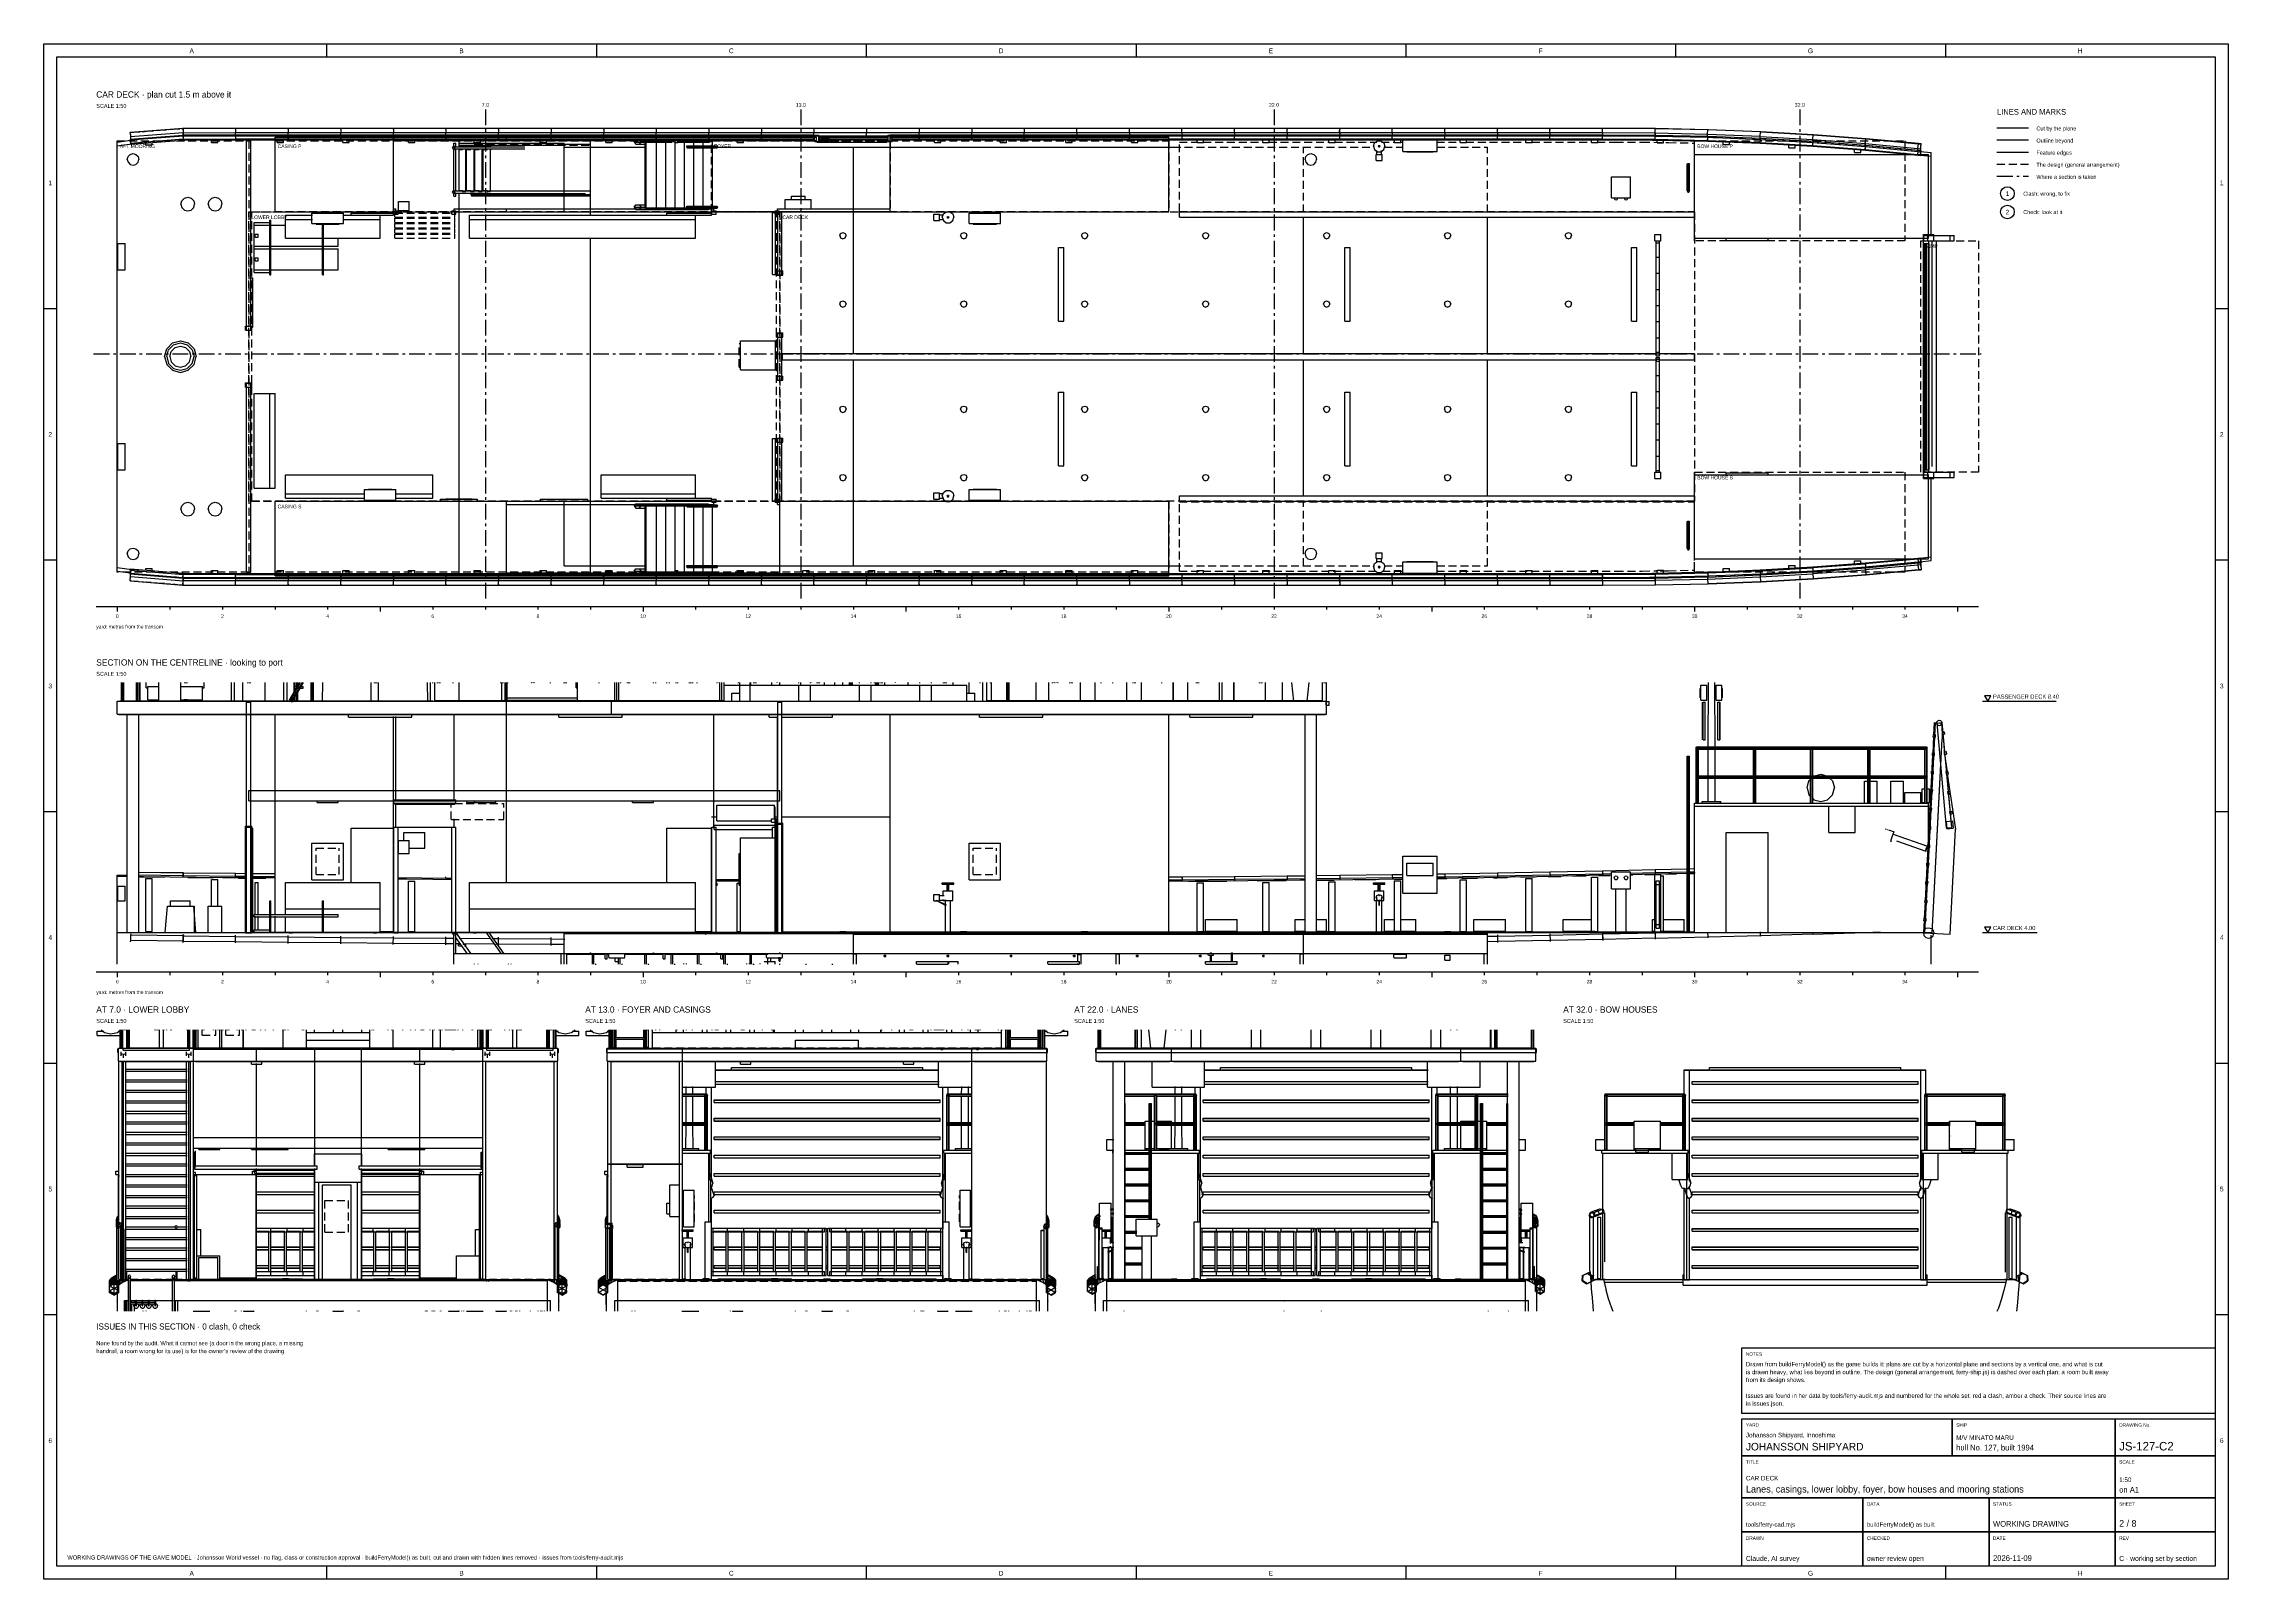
# Model space of a CAD drawing. Extents: x 5 to 836, y 5 to 589.
import ezdxf
from ezdxf.enums import TextEntityAlignment as Align

# ---------------------------------------------------------------- set-up
doc = ezdxf.new("R2010")
doc.units = 0
doc.linetypes.add('CENTER', pattern=[10, 6, -1.5, 1, -1.5])
doc.linetypes.add('DASHED', pattern=[4.5, 3, -1.5])
for name, color, linetype in [('CENTRE', 4, 'CENTER'), ('CHECK', 40, 'CONTINUOUS'), ('CHECK-TEXT', 40, 'CONTINUOUS'), ('CUT', 7, 'CONTINUOUS'), ('DETAIL', 8, 'CONTINUOUS'), ('DIM', 3, 'CONTINUOUS'), ('FRAME', 7, 'CONTINUOUS'), ('GA', 4, 'DASHED'), ('GA-TEXT', 4, 'CONTINUOUS'), ('MARKING', 4, 'DASHED'), ('MARKUP', 1, 'CONTINUOUS'), ('MARKUP-TEXT', 1, 'CONTINUOUS'), ('OUTLINE', 7, 'CONTINUOUS'), ('TEXT', 7, 'CONTINUOUS'), ('THIN', 7, 'CONTINUOUS')]:
    doc.layers.add(name, color=color, linetype=linetype)

msp = doc.modelspace()

# ---------------------------------------------------------------- linework, layer by layer
at = {"layer": 'CENTRE'}
for p, q in [((173, 564), (173, 377)), ((293, 564), (293, 377)), ((473, 564), (473, 377)), ((673, 564), (673, 377)), ((748, 538.6), (760, 538.6)), ((24, 471), (742, 471))]:
    msp.add_line(p, q, dxfattribs=at)
at = {"layer": 'CHECK'}
msp.add_circle((752, 525), 2.6, dxfattribs=at)
at = {"layer": 'CUT'}
for p, q in [((748, 557), (760, 557)), ((82.2, 480.08), (82.2, 552)), ((82.2, 552), (83.8, 552)), ((83.8, 480.08), (83.8, 552)), ((93, 553.4), (299, 553.4)), ((93, 525), (93, 553.4)), ((138, 525), (138, 553.4)), ((138, 552.2), (299, 552.2)), ((181, 552.2), (181, 553.4)), ((229.57, 551.6), (230.23, 552.47)), ((229.57, 551.6), (230.23, 550.73)), ((230.23, 552.47), (231.57, 552.47)), ((230.23, 550.73), (231.57, 550.73)), ((231.57, 552.47), (232.24, 551.6)), ((231.57, 550.73), (232.24, 551.6)), ((233.78, 551.8), (234.18, 551.8)), ((233.78, 526.6), (233.78, 551.8)), ((234.18, 526.6), (234.18, 551.8)), ((249.5, 549.8), (249.79, 550.18)), ((249.5, 549.8), (249.79, 549.42)), ((249.79, 550.18), (250.39, 550.18)), ((249.79, 549.42), (250.39, 549.42)), ((250.39, 550.18), (250.69, 549.8)), ((250.39, 549.42), (250.69, 549.8)), ((299, 552.2), (299, 553.4)), ((300.2, 553.6), (326.2, 553.6)), ((300.2, 552.8), (300.2, 553.6)), ((300.2, 552.8), (326.2, 552.8)), ((326.2, 552.8), (326.2, 553.6)), ((327, 553.4), (433, 553.4)), ((327, 525), (327, 553.4)), ((433, 525), (433, 553.4)), ((36.8, 545), (37.09, 546.1)), ((36.8, 545), (37.09, 543.9)), ((37.09, 546.1), (37.9, 546.91)), ((37.09, 543.9), (37.9, 543.09)), ((37.9, 546.91), (39, 547.2)), ((37.9, 543.09), (39, 542.8)), ((39, 547.2), (40.1, 546.91)), ((39, 542.8), (40.1, 543.09)), ((40.1, 546.91), (40.91, 546.1)), ((40.1, 543.09), (40.91, 543.9)), ((40.91, 546.1), (41.2, 545)), ((40.91, 543.9), (41.2, 545)), ((484.8, 545), (485.09, 546.1)), ((484.8, 545), (485.09, 543.9)), ((485.09, 546.1), (485.9, 546.91)), ((485.09, 543.9), (485.9, 543.09)), ((485.9, 546.91), (487, 547.2)), ((485.9, 543.09), (487, 542.8)), ((487, 547.2), (488.1, 546.91)), ((487, 542.8), (488.1, 543.09)), ((488.1, 546.91), (488.91, 546.1)), ((488.1, 543.09), (488.91, 543.9)), ((488.91, 546.1), (489.2, 545)), ((488.91, 543.9), (489.2, 545)), ((630.1, 543), (630.35, 543.43)), ((630.1, 543), (630.35, 542.57)), ((630.2, 533), (630.2, 543)), ((630.2, 543), (631, 543)), ((630.35, 543.43), (630.85, 543.43)), ((630.35, 542.57), (630.85, 542.57)), ((630.85, 543.43), (631.1, 543)), ((630.85, 542.57), (631.1, 543)), ((631, 533), (631, 543)), ((633, 546.91), (722, 546.91)), ((633, 515), (633, 546.91)), ((722, 515), (722, 546.91)), ((630.1, 533), (630.35, 533.43)), ((630.1, 533), (630.35, 532.57)), ((630.2, 533), (631, 533)), ((630.35, 533.43), (630.85, 533.43)), ((630.35, 532.57), (630.85, 532.57)), ((630.85, 533.43), (631.1, 533)), ((630.85, 532.57), (631.1, 533)), ((93, 525), (138.92, 525)), ((107, 524.6), (119, 524.6)), ((107, 520.6), (107, 524.6)), ((119, 520.6), (119, 524.6)), ((122, 524.6), (138, 524.6)), ((122, 523.8), (122, 524.6)), ((122, 523.8), (138, 523.8)), ((138, 526.2), (138.92, 526.2)), ((138, 523.8), (138, 524.6)), ((138.2, 525.4), (139.8, 525.4)), ((138.2, 524.2), (138.2, 525.4)), ((138.2, 524.2), (139.8, 524.2)), ((138.92, 525), (138.92, 526.2)), ((139.8, 524.2), (139.8, 525.4)), ((140, 529), (144, 529)), ((140, 525.6), (140, 529)), ((140, 525.6), (144, 525.6)), ((144, 525.6), (144, 529)), ((160.2, 525.4), (161.8, 525.4)), ((160.2, 524.2), (160.2, 525.4)), ((160.2, 524.2), (161.8, 524.2)), ((161.08, 526.2), (259.92, 526.2)), ((161.08, 525), (161.08, 526.2)), ((161.08, 525), (259.92, 525)), ((161.8, 524.2), (161.8, 525.4)), ((181, 525), (181, 526.2)), ((229.57, 526.8), (230.23, 527.67)), ((229.57, 526.8), (230.23, 525.93)), ((230.23, 527.67), (231.57, 527.67)), ((230.23, 525.93), (231.57, 525.93)), ((231.57, 527.67), (232.24, 526.8)), ((231.57, 525.93), (232.24, 526.8)), ((233.78, 526.6), (234.18, 526.6)), ((242, 524.6), (259, 524.6)), ((242, 523.8), (242, 524.6)), ((242, 523.8), (259, 523.8)), ((249.5, 526.8), (249.79, 527.18)), ((249.5, 526.8), (249.54, 526.75)), ((249.54, 526.75), (249.79, 526.42)), ((249.79, 527.18), (250.39, 527.18)), ((249.79, 526.42), (250.39, 526.42)), ((250.39, 527.18), (250.69, 526.8)), ((250.39, 526.42), (250.69, 526.8)), ((259, 523.8), (259, 524.6)), ((259.2, 525.4), (260.8, 525.4)), ((259.2, 524.2), (259.2, 525.4)), ((259.2, 524.2), (260.8, 524.2)), ((259.92, 525), (259.92, 526.2)), ((260.8, 524.2), (260.8, 525.4)), ((282.2, 524.8), (283.4, 524.8)), ((282.2, 501.2), (282.2, 524.8)), ((283.2, 525.4), (284.8, 525.4)), ((283.2, 524.2), (283.2, 525.4)), ((283.2, 524.2), (284.8, 524.2)), ((283.4, 501.2), (283.4, 524.8)), ((284.08, 526.2), (327, 526.2)), ((284.08, 525), (284.08, 526.2)), ((284.08, 525), (433, 525)), ((284.2, 501.08), (284.2, 525)), ((284.8, 524.2), (284.8, 525.4)), ((285.8, 501.08), (285.8, 525)), ((287, 529.8), (297, 529.8)), ((287, 526.2), (287, 529.8)), ((297, 526.2), (297, 529.8)), ((357, 524.6), (369, 524.6)), ((357, 520.6), (357, 524.6)), ((369, 520.6), (369, 524.6)), ((107, 520.6), (119, 520.6)), ((108.6, 520.44), (108.6, 520.6)), ((108.6, 520.4), (117.4, 520.4)), ((117.4, 520.4), (117.4, 520.56)), ((357, 520.6), (369, 520.6)), ((358.6, 520.44), (358.6, 520.6)), ((358.6, 520.4), (367.4, 520.4)), ((367.4, 520.4), (367.4, 520.56)), ((721.73, 516), (731.75, 516)), ((721.73, 514), (721.73, 516)), ((731.75, 514), (731.75, 516)), ((633, 515), (722, 515)), ((645, 514.2), (645, 515)), ((645, 514.2), (661, 514.2)), ((661, 514.2), (661, 515)), ((721.73, 514), (731.75, 514)), ((722.13, 426), (722.13, 514)), ((724.94, 426), (724.94, 514)), ((83.8, 500), (84.6, 500)), ((84.6, 481.2), (84.6, 500)), ((282.2, 501.2), (283.4, 501.2)), ((283.8, 501), (283.8, 502.6)), ((283.8, 502.6), (286.2, 502.6)), ((283.8, 501), (286.2, 501)), ((284.2, 501.08), (285.8, 501.08)), ((286.2, 501), (286.2, 502.6)), ((81.8, 480), (81.8, 481.6)), ((81.8, 481.6), (84.2, 481.6)), ((81.8, 480), (84.2, 480)), ((82.2, 480.08), (83.8, 480.08)), ((83.8, 481.2), (84.6, 481.2)), ((84.2, 480), (84.2, 481.6)), ((270, 476), (283.4, 476)), ((270, 465), (270, 476)), ((283.4, 465), (283.4, 476)), ((283.8, 479), (286.2, 479)), ((283.8, 477.4), (283.8, 479)), ((283.8, 477.4), (286.2, 477.4)), ((284.2, 461.08), (284.2, 478.92)), ((284.2, 478.92), (285.8, 478.92)), ((285.8, 461.08), (285.8, 478.92)), ((286.2, 477.4), (286.2, 479)), ((81.8, 460), (84.2, 460)), ((81.8, 458.4), (81.8, 460)), ((81.8, 458.4), (84.2, 458.4)), ((82.2, 459.92), (83.8, 459.92)), ((82.2, 388), (82.2, 459.92)), ((83.8, 388), (83.8, 459.92)), ((84.2, 458.4), (84.2, 460)), ((270, 465), (283.4, 465)), ((283.8, 461), (283.8, 462.6)), ((283.8, 462.6), (286.2, 462.6)), ((283.8, 461), (286.2, 461)), ((284.2, 461.08), (285.8, 461.08)), ((286.2, 461), (286.2, 462.6)), ((85, 456), (91, 456)), ((85, 420), (85, 456)), ((91, 420), (91, 456)), ((282.2, 415.2), (282.2, 438.8)), ((282.2, 438.8), (283.4, 438.8)), ((283.4, 415.2), (283.4, 438.8)), ((283.8, 437.4), (283.8, 439)), ((283.8, 439), (286.2, 439)), ((283.8, 437.4), (286.2, 437.4)), ((284.2, 438.92), (285.8, 438.92)), ((284.2, 415), (284.2, 438.92)), ((285.8, 415), (285.8, 438.92)), ((286.2, 437.4), (286.2, 439)), ((633, 393.09), (633, 425)), ((633, 425), (722, 425)), ((645, 425), (645, 425.8)), ((645, 425.8), (661, 425.8)), ((661, 425), (661, 425.8)), ((721.73, 426), (731.75, 426)), ((721.73, 424), (721.73, 426)), ((721.73, 424), (731.75, 424)), ((722, 393.09), (722, 425)), ((731.75, 424), (731.75, 426)), ((85, 420), (91, 420)), ((127, 419.4), (139, 419.4)), ((127, 415.4), (127, 419.4)), ((128.6, 419.6), (137.4, 419.6)), ((128.6, 419.44), (128.6, 419.6)), ((137.4, 419.4), (137.4, 419.56)), ((139, 415.4), (139, 419.4)), ((156, 415.8), (170, 415.8)), ((156, 415), (156, 415.8)), ((158, 415.9), (168, 415.9)), ((170, 415), (170, 415.8)), ((194, 415.8), (212, 415.8)), ((194, 415), (194, 415.8)), ((212, 415), (212, 415.8)), ((242, 415.4), (242, 416.2)), ((242, 416.2), (259, 416.2)), ((259, 415.4), (259, 416.2)), ((259.2, 415.8), (260.8, 415.8)), ((259.2, 414.6), (259.2, 415.8)), ((260.8, 414.6), (260.8, 415.8)), ((283.2, 415.8), (284.8, 415.8)), ((283.2, 414.6), (283.2, 415.8)), ((284.8, 414.6), (284.8, 415.8)), ((357, 415.4), (357, 419.4)), ((357, 419.4), (369, 419.4)), ((358.6, 419.44), (358.6, 419.6)), ((358.6, 419.6), (367.4, 419.6)), ((367.4, 419.4), (367.4, 419.56)), ((369, 415.4), (369, 419.4)), ((93, 415), (259.92, 415)), ((93, 386.6), (93, 415)), ((127, 415.4), (139, 415.4)), ((181, 386.6), (181, 415)), ((181, 413.8), (259.92, 413.8)), ((229.57, 413.2), (230.23, 414.07)), ((229.57, 413.2), (230.24, 412.33)), ((230.23, 414.07), (231.57, 414.07)), ((230.23, 412.33), (231.57, 412.33)), ((231.57, 414.07), (232.24, 413.2)), ((231.57, 412.33), (232.24, 413.2)), ((233.78, 388.2), (233.78, 413.4)), ((233.78, 413.4), (234.18, 413.4)), ((234.18, 388.2), (234.18, 413.4)), ((242, 415.4), (259, 415.4)), ((249.5, 413.2), (249.75, 413.53)), ((249.5, 413.2), (249.8, 412.82)), ((249.75, 413.53), (249.79, 413.58)), ((249.79, 413.58), (250.39, 413.58)), ((249.79, 412.82), (250.39, 412.82)), ((250.39, 413.58), (250.69, 413.2)), ((250.39, 412.82), (250.69, 413.2)), ((259.2, 414.6), (260.8, 414.6)), ((259.92, 413.8), (259.92, 415)), ((282.2, 415.2), (283.4, 415.2)), ((283.2, 414.6), (284.8, 414.6)), ((284.08, 415), (433, 415)), ((284.08, 413.8), (284.08, 415)), ((284.08, 413.8), (285, 413.8)), ((285, 386.6), (285, 415)), ((357, 415.4), (369, 415.4)), ((433, 386.6), (433, 415)), ((630.1, 407), (630.35, 407.43)), ((630.35, 407.43), (630.85, 407.43)), ((630.85, 407.43), (631.1, 407)), ((630.1, 407), (630.35, 406.57)), ((630.2, 397), (630.2, 407)), ((630.2, 407), (631, 407)), ((630.35, 406.57), (630.85, 406.57)), ((630.85, 406.57), (631.1, 407)), ((631, 397), (631, 407)), ((36.8, 395), (37.09, 396.1)), ((36.8, 395), (37.09, 393.9)), ((37.09, 396.1), (37.9, 396.91)), ((37.09, 393.9), (37.9, 393.09)), ((37.9, 396.91), (39, 397.2)), ((37.9, 393.09), (39, 392.8)), ((39, 397.2), (40.1, 396.91)), ((39, 392.8), (40.1, 393.09)), ((40.1, 396.91), (40.91, 396.1)), ((40.1, 393.09), (40.91, 393.9)), ((40.91, 396.1), (41.2, 395)), ((40.91, 393.9), (41.2, 395)), ((249.5, 390.2), (249.79, 390.58)), ((249.79, 390.58), (250.39, 390.58)), ((250.39, 390.58), (250.69, 390.2)), ((484.8, 395), (485.09, 396.1)), ((484.8, 395), (485.09, 393.9)), ((485.09, 396.1), (485.9, 396.91)), ((485.09, 393.9), (485.9, 393.09)), ((485.9, 396.91), (487, 397.2)), ((485.9, 393.09), (487, 392.8)), ((487, 397.2), (488.1, 396.91)), ((487, 392.8), (488.1, 393.09)), ((488.1, 396.91), (488.91, 396.1)), ((488.1, 393.09), (488.91, 393.9)), ((488.91, 396.1), (489.2, 395)), ((488.91, 393.9), (489.2, 395)), ((630.1, 397), (630.35, 397.43)), ((630.1, 397), (630.35, 396.57)), ((630.2, 397), (631, 397)), ((630.35, 397.43), (630.85, 397.43)), ((630.35, 396.57), (630.85, 396.57)), ((630.85, 397.43), (631.1, 397)), ((630.85, 396.57), (631.1, 397)), ((633, 393.09), (722, 393.09)), ((82.2, 388), (83.8, 388)), ((93, 386.6), (433, 386.6)), ((181, 387.8), (285, 387.8)), ((229.57, 388.4), (230.23, 389.27)), ((229.57, 388.4), (230.24, 387.53)), ((230.23, 389.27), (231.57, 389.27)), ((230.23, 387.53), (231.57, 387.53)), ((231.57, 389.27), (232.24, 388.4)), ((231.57, 387.53), (232.24, 388.4)), ((233.78, 388.2), (234.18, 388.2)), ((249.5, 390.2), (249.8, 389.82)), ((249.79, 389.82), (250.39, 389.82)), ((250.39, 389.82), (250.69, 390.2)), ((266.8, 342), (269.8, 342)), ((266.8, 339), (266.8, 342)), ((269.8, 345), (356.2, 345)), ((269.8, 339), (269.8, 345)), ((356.2, 339), (356.2, 345)), ((356.2, 342), (359.2, 342)), ((359.2, 339), (359.2, 342)), ((491.4, 339), (491.4, 346)), ((493, 334), (493, 346)), ((33, 334), (33, 339)), ((33, 339), (493, 339)), ((33, 334), (493, 334)), ((33.6, 333.9), (33.6, 334)), ((33.6, 333.9), (492.4, 333.9)), ((34, 339.1), (153, 339.1)), ((34, 339), (34, 339.1)), ((82.2, 338.6), (83.8, 338.6)), ((82.2, 291.08), (82.2, 338.6)), ((83.8, 291.08), (83.8, 338.6)), ((153, 339), (153, 339.1)), ((153.8, 339.16), (263.8, 339.16)), ((153.8, 339.06), (153.8, 339.16)), ((153.8, 339.06), (263.8, 339.06)), ((222.2, 339.06), (222.2, 339.16)), ((263.8, 339.06), (263.8, 339.16)), ((284.2, 338.6), (285.8, 338.6)), ((284.2, 251), (284.2, 338.6)), ((285.8, 251), (285.8, 338.6)), ((363.8, 339.16), (491.4, 339.16)), ((363.8, 339.06), (363.8, 339.16)), ((363.8, 339.06), (491.4, 339.06)), ((492.4, 333.9), (492.4, 334)), ((492.8, 338.8), (494, 338.8)), ((492.8, 337.4), (492.8, 338.8)), ((492.8, 337.4), (494, 337.4)), ((494, 337.4), (494, 338.8)), ((720.6, 250.87), (724.66, 330.77)), ((723.4, 250.73), (727.16, 324.63)), ((723.79, 325.31), (723.84, 326.3)), ((723.79, 325.31), (724.58, 325.26)), ((723.84, 326.3), (724.64, 326.26)), ((724.58, 325.26), (724.64, 326.26)), ((724.66, 330.77), (727.06, 330.65)), ((725.07, 330.61), (725.15, 331.12)), ((725.07, 330.61), (727.06, 330.79)), ((725.07, 330.61), (728.69, 290.77)), ((725.07, 330.61), (725.24, 330.12)), ((725.15, 331.12), (725.49, 331.51)), ((725.24, 330.12), (725.64, 329.79)), ((725.49, 331.51), (725.97, 331.69)), ((725.64, 329.79), (726.15, 329.7)), ((725.97, 331.69), (726.48, 331.6)), ((726.15, 329.7), (726.64, 329.88)), ((726.48, 331.6), (726.88, 331.27)), ((726.64, 329.88), (726.97, 330.28)), ((726.88, 331.27), (727.06, 330.79)), ((726.97, 330.28), (727.06, 330.79)), ((727.06, 330.79), (730.68, 290.95)), ((727.06, 330.65), (727.16, 324.63)), ((727.18, 327.28), (727.97, 327.36)), ((727.18, 327.28), (727.27, 326.29)), ((727.27, 326.29), (728.06, 326.36)), ((727.97, 327.36), (728.06, 326.36)), ((723.43, 318.31), (723.48, 319.31)), ((723.43, 318.31), (724.23, 318.27)), ((723.48, 319.31), (724.28, 319.27)), ((724.23, 318.27), (724.28, 319.27)), ((727.87, 319.72), (728.66, 319.79)), ((727.87, 319.72), (727.96, 318.72)), ((727.96, 318.72), (728.75, 318.79)), ((728.66, 319.79), (728.75, 318.79)), ((723.07, 311.32), (723.13, 312.32)), ((723.07, 311.32), (723.87, 311.28)), ((723.13, 312.32), (723.92, 312.28)), ((723.87, 311.28), (723.92, 312.28)), ((728.55, 312.15), (729.35, 312.22)), ((728.55, 312.15), (728.64, 311.15)), ((728.64, 311.15), (729.44, 311.22)), ((729.35, 312.22), (729.44, 311.22)), ((83, 305), (285, 305)), ((83, 301), (83, 305)), ((83, 301), (285, 301)), ((285, 301), (285, 305)), ((722.72, 304.33), (722.77, 305.33)), ((722.72, 304.33), (723.52, 304.29)), ((722.77, 305.33), (723.57, 305.29)), ((723.52, 304.29), (723.57, 305.29)), ((729.24, 304.58), (730.04, 304.65)), ((729.24, 304.58), (729.33, 303.58)), ((729.33, 303.58), (730.13, 303.65)), ((730.04, 304.65), (730.13, 303.65)), ((82.2, 291.08), (83.8, 291.08)), ((283.3, 288), (283.3, 298.8)), ((722.01, 290.35), (722.06, 291.35)), ((722.06, 291.35), (722.86, 291.31)), ((722.36, 297.34), (722.41, 298.34)), ((722.36, 297.34), (723.16, 297.3)), ((722.41, 298.34), (723.21, 298.3)), ((722.81, 290.31), (722.86, 291.31)), ((723.16, 297.3), (723.21, 298.3)), ((728.67, 293.18), (731.06, 293.4)), ((728.67, 293.18), (728.93, 290.39)), ((728.69, 290.77), (730.68, 290.95)), ((729.93, 297.01), (730.73, 297.08)), ((729.93, 297.01), (730.02, 296.01)), ((730.02, 296.01), (730.82, 296.09)), ((730.73, 297.08), (730.82, 296.09)), ((731.06, 293.4), (731.32, 290.61)), ((270, 287), (283.4, 287)), ((270, 251), (270, 287)), ((283.4, 251), (283.4, 287)), ((721.65, 283.36), (721.7, 284.36)), ((721.65, 283.36), (722.45, 283.32)), ((721.7, 284.36), (722.5, 284.32)), ((722.01, 290.35), (722.81, 290.31)), ((722.45, 283.32), (722.5, 284.32)), ((728.93, 290.39), (731.32, 290.61)), ((269.6, 281), (270, 281)), ((269.6, 269), (269.6, 281)), ((721.3, 276.37), (721.35, 277.37)), ((721.3, 276.37), (722.1, 276.33)), ((721.35, 277.37), (722.15, 277.33)), ((722.1, 276.33), (722.15, 277.33)), ((33, 239), (33, 272.8)), ((269.6, 269), (270, 269)), ((618.4, 270.6), (619.6, 270.6)), ((618.4, 252.6), (618.4, 270.6)), ((618.4, 269.2), (619.6, 269.2)), ((619.6, 252.6), (619.6, 270.6)), ((720.94, 269.38), (720.99, 270.38)), ((720.94, 269.38), (721.74, 269.34)), ((720.99, 270.38), (721.79, 270.34)), ((721.74, 269.34), (721.79, 270.34)), ((51.27, 251), (52.07, 261)), ((52.07, 261), (61.93, 261)), ((53.27, 261), (53.27, 263)), ((53.27, 263), (60.73, 263)), ((60.73, 261), (60.73, 263)), ((61.93, 261), (62.73, 251)), ((720.59, 262.39), (720.64, 263.39)), ((720.59, 262.39), (721.39, 262.35)), ((720.64, 263.39), (721.44, 263.34)), ((721.39, 262.35), (721.44, 263.34)), ((33, 251), (723, 251)), ((84.2, 251.16), (283.8, 251.16)), ((84.2, 251.06), (84.2, 251.16)), ((84.2, 251.06), (283.8, 251.06)), ((203, 243), (203, 250.6)), ((203, 250.6), (554.2, 250.6)), ((283.8, 251.06), (283.8, 251.16)), ((286, 251.04), (286, 251.26)), ((286, 251.26), (633, 251.26)), ((286, 251.02), (633, 251.02)), ((313, 243), (313, 250.76)), ((313, 250.76), (554.2, 250.76)), ((313, 250.4), (554.2, 250.4)), ((484.2, 243), (484.2, 250.76)), ((554.2, 239), (554.2, 250.76)), ((618.4, 254), (619.6, 254)), ((618.4, 252.6), (619.6, 252.6)), ((633, 251.02), (633, 251.24)), ((720, 250.9), (720.32, 251.89)), ((720, 250.9), (720.22, 249.89)), ((720.22, 249.89), (720.91, 249.12)), ((720.23, 255.4), (720.28, 256.39)), ((720.23, 255.4), (721.03, 255.36)), ((720.28, 256.39), (721.08, 256.35)), ((720.32, 251.89), (721.09, 252.58)), ((720.6, 250.87), (723.4, 250.73)), ((721.03, 255.36), (721.08, 256.35)), ((721.09, 252.58), (722.1, 252.8)), ((722.1, 252.8), (723.09, 252.48)), ((722.91, 249.02), (723.68, 249.71)), ((723, 239), (723, 250.02)), ((723.09, 252.48), (723.78, 251.71)), ((723.68, 249.71), (724, 250.7)), ((723.78, 251.71), (724, 250.7)), ((201.8, 239), (201.8, 242.88)), ((201.81, 242.92), (201.84, 242.96)), ((201.87, 242.98), (201.92, 243)), ((201.92, 243), (202.88, 243)), ((202.92, 242.99), (202.96, 242.96)), ((202.98, 242.93), (203, 242.88)), ((203, 243), (554.2, 243)), ((203, 239), (203, 242.88)), ((220, 241.52), (220, 242.88)), ((220, 241.52), (220.02, 241.46)), ((220.01, 242.91), (220.04, 242.96)), ((220.04, 241.44), (220.09, 241.41)), ((220.06, 242.98), (220.12, 243)), ((220.12, 241.4), (225.88, 241.4)), ((225.88, 241.4), (225.94, 241.42)), ((225.91, 242.99), (225.96, 242.96)), ((225.96, 241.44), (225.99, 241.49)), ((225.98, 242.94), (226, 242.88)), ((226, 241.52), (226, 242.88)), ((280, 241.52), (280, 242.88)), ((280, 241.52), (280.02, 241.46)), ((280.01, 242.91), (280.04, 242.96)), ((280.04, 241.44), (280.09, 241.41)), ((280.06, 242.98), (280.12, 243)), ((280.12, 241.4), (285.88, 241.4)), ((285.88, 241.4), (285.94, 241.42)), ((285.91, 242.99), (285.96, 242.96)), ((285.96, 241.44), (285.99, 241.49)), ((285.98, 242.94), (286, 242.88)), ((286, 241.52), (286, 242.88)), ((313, 242.88), (313.04, 242.96)), ((313, 239), (313, 242.88)), ((313.04, 242.96), (313.12, 243)), ((314.08, 243), (314.16, 242.96)), ((314.16, 242.96), (314.2, 242.88)), ((314.2, 239), (314.2, 242.88)), ((413, 239), (413, 242.88)), ((413.02, 242.92), (413.04, 242.96)), ((413.07, 242.98), (413.12, 243)), ((414.12, 242.98), (414.16, 242.96)), ((414.18, 242.93), (414.2, 242.88)), ((414.2, 239), (414.2, 242.88)), ((483, 242.88), (483.03, 242.95)), ((483, 239), (483, 242.88)), ((483.04, 242.96), (483.1, 242.99)), ((484.08, 243), (484.15, 242.97)), ((484.16, 242.96), (484.19, 242.9)), ((484.2, 239), (484.2, 242.88)), ((538.02, 242.4), (539.98, 242.4)), ((538.02, 240.4), (538.02, 242.4)), ((539.98, 240.4), (539.98, 242.4)), ((553, 239), (553, 243)), ((720.91, 249.12), (721.9, 248.8)), ((721.9, 248.8), (722.91, 249.02)), ((337, 239.1), (337, 239.9)), ((337, 239.1), (337.02, 239.05)), ((337.01, 239.92), (337.03, 239.97)), ((337.03, 239.03), (337.08, 239.01)), ((337.05, 239.98), (337.1, 240)), ((337.1, 240), (348.9, 240)), ((337.1, 239), (348.9, 239)), ((348.9, 239), (348.95, 239.02)), ((348.92, 239.99), (348.97, 239.97)), ((348.97, 239.03), (348.99, 239.08)), ((348.98, 239.95), (349, 239.9)), ((349, 239.1), (349, 239.9)), ((387, 239.1), (387, 239.9)), ((387, 239.1), (387.02, 239.05)), ((387.01, 239.92), (387.03, 239.97)), ((387.03, 239.03), (387.08, 239.01)), ((387.05, 239.98), (387.1, 240)), ((387.1, 240), (398.9, 240)), ((387.1, 239), (398.9, 239)), ((398.9, 239), (398.95, 239.02)), ((398.92, 239.99), (398.97, 239.97)), ((398.97, 239.03), (398.99, 239.08)), ((398.98, 239.95), (399, 239.9)), ((399, 239.1), (399, 239.9)), ((538.03, 240.4), (539.95, 240.4)), ((35, 207), (35, 214)), ((36.6, 207), (36.6, 214)), ((197.4, 207), (197.4, 214)), ((199, 207), (199, 214)), ((235, 207), (235, 214)), ((236.6, 207), (236.6, 214)), ((236.6, 213), (369.4, 213)), ((245.6, 213), (245.6, 214)), ((360.4, 213), (360.4, 214)), ((369.4, 207), (369.4, 214)), ((371, 207), (371, 214)), ((421, 207), (421, 214)), ((422.6, 207), (422.6, 214)), ((555.4, 207), (555.4, 214)), ((557, 207), (557, 214)), ((33.4, 207), (200.6, 207)), ((33.4, 202), (33.4, 207)), ((33.4, 202), (200.6, 202)), ((33.6, 119), (33.6, 202)), ((34.2, 201.91), (34.2, 202)), ((34.2, 201.9), (61.2, 201.9)), ((34.8, 119), (34.8, 202)), ((36.6, 207.16), (197.4, 207.16)), ((36.6, 207.06), (197.4, 207.06)), ((60.8, 119), (60.8, 202)), ((61.2, 201.9), (61.2, 201.99)), ((62, 119), (62, 207)), ((62.8, 201.9), (62.8, 201.97)), ((62.8, 201.9), (171.2, 201.9)), ((171.2, 201.93), (171.2, 202)), ((172, 119), (172, 207)), ((172.8, 201.91), (172.8, 202)), ((172.8, 201.9), (199.8, 201.9)), ((199.8, 201.9), (199.8, 201.99)), ((200.4, 119), (200.4, 202)), ((200.6, 202), (200.6, 207)), ((219.4, 207), (386.6, 207)), ((219.4, 202), (219.4, 207)), ((219.4, 202), (386.6, 202)), ((219.6, 119), (219.6, 202)), ((220.2, 201.9), (220.2, 201.97)), ((220.2, 201.9), (247.2, 201.9)), ((220.8, 119), (220.8, 202)), ((221, 207.1), (235, 207.1)), ((221, 207), (221, 207.07)), ((246.8, 119), (246.8, 202)), ((247.2, 201.93), (247.2, 202)), ((248, 119), (248, 207)), ((248.8, 201.9), (248.8, 202)), ((248.8, 201.9), (357.2, 201.9)), ((270, 200.9), (270, 201.9)), ((270, 200.9), (274, 200.9)), ((274, 200.9), (274, 201.9)), ((332, 200.9), (332, 201.9)), ((332, 200.9), (336, 200.9)), ((336, 200.9), (336, 201.9)), ((357.2, 201.9), (357.2, 202)), ((358, 119), (358, 207)), ((358.8, 201.9), (358.8, 201.97)), ((358.8, 201.9), (385.8, 201.9)), ((371, 207.1), (385, 207.1)), ((385, 207.03), (385, 207.1)), ((385.8, 201.93), (385.8, 202)), ((386.4, 119), (386.4, 202)), ((386.6, 202), (386.6, 207)), ((405.4, 207), (572.6, 207)), ((405.4, 202), (405.4, 207)), ((405.4, 202), (572.6, 202)), ((406.2, 201.91), (406.2, 202)), ((406.2, 201.9), (433.2, 201.9)), ((407, 207.01), (407, 207.1)), ((407, 207.1), (421, 207.1)), ((422.6, 207.16), (555.4, 207.16)), ((422.6, 207.06), (555.4, 207.06)), ((433.2, 201.9), (433.2, 201.99)), ((434, 202), (434, 207)), ((434.8, 201.9), (434.8, 202)), ((434.8, 201.9), (543.2, 201.9)), ((543.2, 201.9), (543.2, 202)), ((544, 202), (544, 207)), ((544.8, 201.91), (544.8, 202)), ((544.8, 201.9), (571.8, 201.9)), ((557, 207.1), (571, 207.1)), ((571, 207), (571, 207.09)), ((571.8, 201.9), (571.8, 201.99)), ((572.6, 202), (572.6, 207)), ((598.82, 189.05), (599, 189.6)), ((598.82, 189.05), (599.29, 188.7)), ((599, 189.6), (599.59, 189.6)), ((599.29, 188.7), (599.77, 189.05)), ((599.59, 189.6), (599.77, 189.05)), ((628.52, 189.05), (628.71, 189.6)), ((628.52, 189.05), (629, 188.7)), ((628.71, 189.6), (629.29, 189.6)), ((629, 188.7), (629.48, 189.05)), ((629.29, 189.6), (629.48, 189.05)), ((720.52, 189.05), (720.71, 189.6)), ((720.52, 189.05), (721, 188.7)), ((720.71, 189.6), (721.29, 189.6)), ((721, 188.7), (721.48, 189.05)), ((721.29, 189.6), (721.48, 189.05)), ((750.23, 189.05), (750.41, 189.6)), ((750.23, 189.05), (750.71, 188.7)), ((750.41, 189.6), (751, 189.6)), ((750.71, 188.7), (751.18, 189.05)), ((751, 189.6), (751.18, 189.05)), ((598.82, 178.05), (599, 178.6)), ((598.82, 178.05), (599.29, 177.7)), ((599, 178.6), (599.59, 178.6)), ((599.29, 177.7), (599.77, 178.05)), ((599.59, 178.6), (599.77, 178.05)), ((628.52, 178.05), (628.71, 178.6)), ((628.52, 178.05), (629, 177.7)), ((628.71, 178.6), (629.29, 178.6)), ((629, 177.7), (629.48, 178.05)), ((629.29, 178.6), (629.48, 178.05)), ((720.52, 178.05), (720.71, 178.6)), ((720.52, 178.05), (721, 177.7)), ((720.71, 178.6), (721.29, 178.6)), ((721, 177.7), (721.48, 178.05)), ((721.29, 178.6), (721.48, 178.05)), ((750.23, 178.05), (750.41, 178.6)), ((750.23, 178.05), (750.71, 177.7)), ((750.41, 178.6), (751, 178.6)), ((750.71, 177.7), (751.18, 178.05)), ((751, 178.6), (751.18, 178.05)), ((62, 173), (172, 173)), ((62, 169), (172, 169)), ((62.7, 162), (62.7, 168)), ((64, 168.4), (64, 169)), ((64, 168.4), (72, 168.4)), ((72, 168.4), (72, 169)), ((84, 168.4), (84, 169)), ((84, 168.4), (98, 168.4)), ((98, 168.4), (98, 169)), ((136, 168.4), (136, 169)), ((136, 168.4), (150, 168.4)), ((150, 168.4), (150, 169)), ((597.69, 167), (597.69, 168.2)), ((597.69, 168.2), (630.6, 168.2)), ((597.69, 167), (630.6, 167)), ((598.09, 119), (598.09, 167)), ((630, 119), (630, 167)), ((630.6, 167), (630.6, 168.2)), ((719.4, 168.2), (752.31, 168.2)), ((719.4, 167), (719.4, 168.2)), ((719.4, 167), (752.31, 167)), ((720, 119), (720, 167)), ((751.91, 119), (751.91, 167)), ((752.31, 167), (752.31, 168.2)), ((219.6, 163), (248, 163)), ((220, 162.92), (220, 163)), ((220, 162.92), (247.6, 162.92)), ((247.6, 162.92), (247.6, 163)), ((243.2, 143), (243.2, 155)), ((243.2, 155), (246.8, 155)), ((242, 144), (242, 148)), ((242, 148), (243.2, 148)), ((242, 144), (243.2, 144)), ((243.2, 143), (246.8, 143)), ((592.84, 143.34), (593.27, 144.43)), ((592.84, 143.34), (593.75, 142.59)), ((593.18, 122.19), (593.18, 143.19)), ((593.27, 144.43), (594.45, 144.37)), ((593.75, 142.59), (594.74, 143.23)), ((594.45, 144.37), (594.74, 143.23)), ((594.58, 119), (594.58, 142.79)), ((755.26, 143.23), (755.55, 144.37)), ((755.26, 143.23), (756.25, 142.59)), ((755.42, 119), (755.42, 142.79)), ((755.55, 144.37), (756.73, 144.43)), ((756.25, 142.59), (757.16, 143.34)), ((756.73, 144.43), (757.16, 143.34)), ((756.82, 122.19), (756.82, 143.19)), ((32.65, 139.6), (33.01, 140.72)), ((32.65, 139.6), (33.6, 138.91)), ((33, 118.11), (33, 139.51)), ((33.01, 140.72), (34.19, 140.72)), ((33.6, 138.91), (34.55, 139.6)), ((34.19, 140.72), (34.46, 139.88)), ((34.4, 119), (34.4, 139.11)), ((34.46, 139.88), (34.55, 139.6)), ((54.97, 139.25), (55.4, 139.5)), ((54.97, 138.75), (54.97, 139.25)), ((54.97, 138.75), (55.4, 138.5)), ((55.4, 139.5), (55.83, 139.25)), ((55.4, 138.5), (55.83, 138.75)), ((55.83, 138.75), (55.83, 139.25)), ((63.2, 119), (63.2, 138)), ((63.2, 138), (64.8, 138)), ((64.8, 128), (64.8, 138)), ((199.45, 139.6), (199.72, 140.44)), ((199.45, 139.6), (200.4, 138.91)), ((199.6, 119), (199.6, 139.11)), ((199.72, 140.44), (199.81, 140.72)), ((199.81, 140.72), (200.99, 140.72)), ((200.4, 138.91), (201.35, 139.6)), ((200.99, 140.72), (201.35, 139.6)), ((201, 110.11), (201, 139.51)), ((218.65, 139.01), (219.01, 140.13)), ((218.65, 139.01), (219.6, 138.32)), ((219, 109.52), (219, 138.92)), ((219.01, 140.13), (220.19, 140.13)), ((219.6, 138.32), (220.55, 139.01)), ((220.19, 140.13), (220.55, 139.01)), ((220.4, 119), (220.4, 138.52)), ((385.45, 139.01), (385.81, 140.13)), ((385.45, 139.01), (386.4, 138.32)), ((385.6, 119), (385.6, 138.52)), ((385.81, 140.13), (386.99, 140.13)), ((386.4, 138.32), (387.35, 139.01)), ((386.99, 140.13), (387.35, 139.01)), ((387, 107), (387, 138.92)), ((404.65, 139.35), (405.01, 140.47)), ((404.65, 139.35), (405.6, 138.66)), ((405, 109.85), (405, 139.25)), ((405.01, 140.47), (406.19, 140.47)), ((405.6, 138.66), (406.55, 139.35)), ((406.19, 140.47), (406.55, 139.35)), ((406.4, 119), (406.4, 138.85)), ((571.45, 139.35), (571.81, 140.47)), ((571.45, 139.35), (572.4, 138.66)), ((571.6, 119), (571.6, 138.85)), ((571.81, 140.47), (572.99, 140.47)), ((572.4, 138.66), (573.35, 139.35)), ((572.99, 140.47), (573.35, 139.35)), ((573, 107), (573, 139.25)), ((63.2, 128), (72, 128)), ((72, 119), (72, 128)), ((30.07, 116.71), (31.8, 117.71)), ((30.07, 114.71), (30.07, 116.71)), ((31.8, 117.71), (33.53, 116.71)), ((33, 118.11), (33, 110.11)), ((33.53, 114.71), (33.53, 116.71)), ((33.6, 119), (34.8, 119)), ((36.2, 119), (36.2, 122)), ((36.2, 119), (36.56, 119)), ((36.24, 122), (36.6, 122)), ((36.6, 119), (36.6, 122)), ((37.2, 120.09), (37.25, 120.44)), ((37.2, 120.09), (37.25, 119.75)), ((37.25, 120.44), (37.4, 120.69)), ((37.25, 119.75), (37.4, 119.49)), ((37.4, 120.69), (37.6, 120.78)), ((37.4, 119.49), (37.6, 119.4)), ((37.6, 120.78), (37.8, 120.69)), ((37.6, 119.4), (37.8, 119.49)), ((37.8, 120.69), (37.95, 120.44)), ((37.8, 119.49), (37.95, 119.75)), ((37.95, 120.44), (38, 120.09)), ((37.95, 119.75), (38, 120.09)), ((54, 120.09), (54.05, 120.44)), ((54, 120.09), (54.05, 119.75)), ((54, 119), (200.4, 119)), ((54.05, 120.44), (54.2, 120.69)), ((54.05, 119.75), (54.2, 119.49)), ((54.2, 120.69), (54.4, 120.78)), ((54.2, 119.49), (54.4, 119.4)), ((54.4, 120.78), (54.55, 120.71)), ((54.4, 119.4), (54.6, 119.49)), ((54.55, 120.71), (54.6, 120.69)), ((54.6, 120.69), (54.75, 120.44)), ((54.6, 119.49), (54.75, 119.75)), ((54.75, 120.44), (54.8, 120.09)), ((54.75, 119.75), (54.8, 120.09)), ((55.4, 119), (55.4, 122)), ((55.44, 122), (55.8, 122)), ((55.8, 119), (55.8, 122)), ((62, 119.16), (172, 119.16)), ((62, 119.06), (172, 119.06)), ((200.47, 116.71), (202.2, 117.71)), ((200.47, 114.71), (200.47, 116.71)), ((202.2, 117.71), (203.93, 116.71)), ((203.93, 114.71), (203.93, 116.71)), ((216.07, 116.12), (217.8, 117.12)), ((217.8, 117.12), (219.53, 116.12)), ((219.6, 119), (386.4, 119)), ((223.4, 107), (223.4, 118.6)), ((223.4, 118.6), (382.6, 118.6)), ((301.8, 119.02), (301.8, 119.26)), ((301.8, 119.26), (304.2, 119.26)), ((301.8, 119.02), (304.2, 119.02)), ((304.2, 119.02), (304.2, 119.26)), ((382.6, 107), (382.6, 118.6)), ((386.47, 116.12), (388.2, 117.12)), ((388.2, 117.12), (389.93, 116.12)), ((402.07, 116.46), (403.8, 117.46)), ((402.07, 114.46), (402.07, 116.46)), ((403.8, 117.46), (405.53, 116.46)), ((405.53, 114.46), (405.53, 116.46)), ((406.4, 119), (571.6, 119)), ((407.4, 119.16), (433.8, 119.16)), ((409.4, 107), (409.4, 118.76)), ((409.4, 118.76), (568.6, 118.76)), ((409.4, 118.6), (568.6, 118.6)), ((409.4, 118.4), (568.6, 118.4)), ((434, 119.26), (436, 119.26)), ((434, 119.02), (434, 119.26)), ((434, 119.02), (436, 119.02)), ((436, 119.02), (436, 119.26)), ((487.8, 119.02), (487.8, 119.26)), ((487.8, 119.26), (490.2, 119.26)), ((487.8, 119.02), (490.2, 119.02)), ((490.2, 119.02), (490.2, 119.26)), ((542, 119.26), (544, 119.26)), ((542, 119.02), (542, 119.26)), ((542, 119.02), (544, 119.02)), ((544, 119.02), (544, 119.26)), ((544.2, 119.16), (570.59, 119.16)), ((568.6, 107), (568.6, 118.74)), ((572.47, 116.46), (574.2, 117.46)), ((572.47, 114.46), (572.47, 116.46)), ((574.2, 117.46), (575.93, 116.46)), ((575.93, 114.46), (575.93, 116.46)), ((590.22, 118.49), (590.34, 120.49)), ((590.22, 118.49), (591.9, 117.39)), ((590.34, 120.49), (592.13, 121.39)), ((591.9, 117.39), (593.69, 118.29)), ((592.13, 121.39), (593.8, 120.29)), ((593.18, 122.19), (593.21, 121.79)), ((593.21, 121.79), (593.49, 118.01)), ((593.49, 118.01), (593.82, 113.79)), ((593.69, 118.3), (593.8, 120.29)), ((594.58, 119), (755.42, 119)), ((756.18, 113.79), (756.51, 118.01)), ((756.2, 120.29), (757.87, 121.39)), ((756.2, 120.29), (756.31, 118.29)), ((756.31, 118.29), (758.1, 117.39)), ((756.51, 118.01), (756.79, 121.79)), ((756.79, 121.79), (756.82, 122.19)), ((757.87, 121.39), (759.66, 120.49)), ((758.1, 117.39), (759.78, 118.49)), ((759.66, 120.49), (759.78, 118.49)), ((30.07, 114.71), (31.8, 113.71)), ((31.8, 113.71), (33.53, 114.71)), ((33, 110.11), (33, 107)), ((35.8, 111), (36.6, 111)), ((35.8, 107), (35.8, 111)), ((36.6, 107), (36.6, 111)), ((55.2, 107), (55.2, 111)), ((55.2, 111), (56, 111)), ((56, 107), (56, 111)), ((200.47, 114.71), (202.2, 113.71)), ((201, 107), (201, 110.11)), ((202.2, 113.71), (203.93, 114.71)), ((216.07, 114.12), (216.07, 116.12)), ((216.07, 114.12), (217.8, 113.12)), ((217.8, 113.12), (219.53, 114.12)), ((219, 109.52), (219, 107)), ((219.53, 114.12), (219.53, 116.12)), ((222.2, 107), (222.2, 111)), ((222.2, 111), (383.8, 111)), ((383.8, 107), (383.8, 111)), ((386.47, 114.12), (386.47, 116.12)), ((386.47, 114.12), (388.2, 113.12)), ((388.2, 113.12), (389.93, 114.12)), ((389.93, 114.12), (389.93, 116.12)), ((402.07, 114.46), (403.8, 113.46)), ((403.8, 113.46), (405.53, 114.46)), ((405, 109.85), (405, 107)), ((408.2, 107), (408.2, 111)), ((408.2, 111), (569.8, 111)), ((569.8, 107), (569.8, 111)), ((572.47, 114.46), (574.2, 113.46)), ((574.2, 113.46), (575.93, 114.46)), ((593.82, 113.79), (593.84, 113.52)), ((593.84, 113.52), (594.23, 108.9)), ((594.23, 108.9), (594.42, 107)), ((755.58, 107), (755.77, 108.9)), ((755.77, 108.9), (756.16, 113.52)), ((756.16, 113.52), (756.18, 113.79))]:
    msp.add_line(p, q, dxfattribs=at)
at = {"layer": 'DETAIL'}
for p, q in [((37.87, 555.33), (57.87, 556.93)), ((57.44, 556.74), (57.86, 556.77)), ((57.86, 556.77), (57.87, 556.93)), ((57.86, 556.77), (57.89, 556.36)), ((57.87, 556.93), (58.01, 555.29)), ((57.98, 556.86), (77.98, 556.93)), ((57.98, 556.46), (57.98, 556.86)), ((58, 556.87), (78, 556.94)), ((58, 556.87), (58.02, 555.14)), ((77.98, 556.8), (77.98, 556.93)), ((77.99, 556.8), (77.99, 556.93)), ((77.99, 556.93), (598.02, 556.93)), ((78, 556.94), (78.02, 555.21)), ((78.01, 556.93), (78.02, 555.2)), ((97.99, 556.8), (97.99, 556.93)), ((97.99, 556.93), (97.99, 556.8)), ((98.01, 556.93), (98.02, 555.2)), ((98.01, 556.53), (98.01, 556.93)), ((117.99, 556.8), (117.99, 556.93)), ((118.01, 556.94), (118.02, 555.2)), ((118.01, 556.53), (118.01, 556.93)), ((137.99, 556.54), (137.99, 556.93)), ((137.99, 556.93), (137.99, 556.8)), ((138.01, 556.93), (138.02, 555.2)), ((157.99, 556.8), (157.99, 556.93)), ((157.99, 556.93), (157.99, 556.8)), ((158.01, 556.93), (158.02, 555.2)), ((158.01, 556.53), (158.01, 556.93)), ((158.01, 556.93), (158.01, 555.2)), ((158.02, 556.88), (158.02, 557.02)), ((177.99, 556.8), (177.99, 556.93)), ((177.99, 556.93), (177.99, 556.8)), ((178.01, 556.93), (178.01, 555.2)), ((178.02, 556.53), (178.02, 556.93)), ((197.99, 556.53), (197.99, 556.93)), ((198.01, 556.93), (198.01, 555.2)), ((217.99, 556.8), (217.99, 556.93)), ((217.99, 556.93), (217.99, 556.8)), ((218, 556.53), (218.01, 556.93)), ((218.01, 556.93), (218.01, 555.2)), ((237.99, 556.8), (237.99, 556.93)), ((238, 556.8), (238, 556.93)), ((238, 556.93), (238.01, 555.2)), ((238.01, 556.93), (238.01, 555.2)), ((257.99, 556.67), (258, 556.93)), ((258, 556.93), (258.01, 555.2)), ((278, 556.67), (278, 556.93)), ((278, 556.93), (278.01, 555.2)), ((297.99, 556.93), (297.99, 556.8)), ((298, 556.8), (298, 556.93)), ((298, 556.93), (298.01, 555.2)), ((298, 556.8), (298, 556.93)), ((298, 556.93), (298, 555.2)), ((298.01, 556.67), (298.01, 556.93)), ((318, 556.67), (318, 556.93)), ((318, 556.93), (318, 555.2)), ((338, 556.67), (338, 556.93)), ((338, 556.93), (338, 555.2)), ((358, 556.8), (358, 556.94)), ((358, 556.93), (358, 555.2)), ((358, 556.67), (358, 556.93)), ((358, 556.93), (358, 556.8)), ((378, 556.67), (378, 556.93)), ((378, 556.93), (378, 555.2)), ((397.99, 555.2), (398, 556.93)), ((398, 556.94), (398, 556.8)), ((398, 555.2), (398, 556.93)), ((398, 556.93), (398, 556.67)), ((398, 556.8), (398, 556.93)), ((398, 556.93), (398, 556.8)), ((417.99, 555.2), (418, 556.93)), ((417.99, 555.2), (417.99, 556.93)), ((418, 556.93), (418, 556.8)), ((418.01, 556.93), (418.01, 556.8)), ((437.98, 556.93), (437.99, 556.53)), ((437.99, 555.2), (437.99, 556.93)), ((438, 556.8), (438.01, 556.93)), ((438.01, 556.93), (438.01, 556.8)), ((457.98, 556.93), (457.98, 556.53)), ((457.98, 555.2), (457.99, 556.93)), ((457.99, 555.2), (457.99, 556.93)), ((458.01, 556.93), (458.01, 556.8)), ((458.01, 556.8), (458.01, 556.93)), ((458.01, 556.93), (458.01, 556.8)), ((477.98, 555.2), (477.99, 556.93)), ((477.99, 556.93), (477.99, 556.53)), ((478.01, 556.93), (478.01, 556.8)), ((478.01, 556.8), (478.01, 556.93)), ((497.97, 555.2), (497.99, 556.93)), ((497.98, 555.2), (497.99, 556.93)), ((497.99, 556.93), (497.99, 556.53)), ((498.01, 556.93), (498.01, 556.8)), ((498.01, 556.8), (498.01, 556.93)), ((498.01, 556.93), (498.01, 556.8)), ((517.97, 555.2), (517.99, 556.93)), ((517.97, 555.2), (517.98, 556.93)), ((518.01, 556.93), (518.01, 556.8)), ((518.02, 556.93), (518.02, 556.8)), ((537.97, 555.2), (537.98, 556.93)), ((537.98, 556.93), (537.99, 556.53)), ((538.01, 556.8), (538.02, 556.93)), ((538.02, 556.93), (538.02, 556.8)), ((557.96, 555.2), (557.98, 556.93)), ((557.97, 555.2), (557.98, 556.93)), ((557.98, 556.93), (557.99, 556.53)), ((558.02, 556.93), (558.02, 556.8)), ((558.02, 556.8), (558.02, 556.93)), ((558.02, 556.93), (558.02, 556.8)), ((577.96, 555.2), (577.98, 556.93)), ((577.98, 556.93), (577.99, 556.53)), ((578.02, 556.93), (578.02, 556.8)), ((578.02, 556.8), (578.02, 556.93)), ((597.95, 555.19), (597.99, 556.93)), ((597.96, 555.2), (597.98, 556.93)), ((597.99, 556.93), (598.03, 556.94)), ((597.99, 556.93), (617.99, 556.83)), ((598.02, 556.93), (598.02, 556.8)), ((598.03, 556.94), (598.03, 556.8)), ((598.03, 556.94), (618.03, 556.84)), ((617.95, 555.09), (617.99, 556.83)), ((617.95, 555.06), (618.01, 556.81)), ((617.99, 556.83), (618.03, 556.84)), ((618.01, 556.81), (618.06, 556.85)), ((618.01, 556.81), (638.01, 556.37)), ((618.03, 556.84), (618.03, 556.57)), ((618.06, 556.59), (618.06, 556.85)), ((618.06, 556.85), (638.06, 556.41)), ((33, 550.78), (33, 551.56)), ((33, 550.2), (38.48, 550.93)), ((37.86, 555.17), (37.87, 555.33)), ((37.86, 555.17), (39.38, 555.3)), ((37.86, 555.17), (37.99, 553.37)), ((37.87, 555.33), (38.01, 553.69)), ((37.92, 552.65), (57.92, 554.25)), ((37.92, 552.65), (38, 551.65)), ((37.92, 552.65), (37.96, 552.38)), ((37.96, 552.38), (57.96, 553.98)), ((37.96, 552.38), (38.05, 551.21)), ((37.99, 553.37), (38.13, 553.38)), ((37.99, 553.37), (38.13, 551.73)), ((38, 551.65), (38.13, 551.66)), ((38, 551.65), (38.07, 550.76)), ((38.01, 553.69), (58.01, 555.29)), ((38.01, 553.69), (38.14, 551.89)), ((38.05, 551.21), (58.05, 552.81)), ((38.05, 551.21), (38.07, 550.76)), ((38.07, 550.76), (58.07, 552.36)), ((38.13, 551.73), (38.14, 551.89)), ((38.89, 550.99), (39.99, 551.13)), ((39.94, 555.34), (41.75, 555.48)), ((41.22, 551.3), (41.49, 551.33)), ((42.44, 555.54), (44.38, 555.7)), ((43.8, 550.54), (43.8, 551.47)), ((43.8, 550.54), (46.2, 550.54)), ((44.94, 555.74), (46.75, 555.88)), ((46.2, 550.54), (46.2, 551.47)), ((47.44, 555.94), (49.38, 556.1)), ((49.94, 556.14), (51.75, 556.28)), ((52.44, 556.34), (54.38, 556.5)), ((54.94, 556.54), (56.75, 556.68)), ((56.33, 552.42), (60.5, 552.53)), ((57.92, 554.25), (57.94, 554)), ((57.92, 554.25), (57.96, 553.98)), ((57.96, 553.98), (58.05, 552.81)), ((57.99, 554.28), (77.99, 554.35)), ((57.99, 554.01), (57.99, 554.28)), ((57.99, 554.28), (58.01, 553.92)), ((58, 552.38), (58.01, 552.75)), ((58, 552.65), (58, 552.38)), ((58, 552.38), (78, 552.45)), ((58.01, 555.29), (58.09, 554.19)), ((58.01, 553.92), (78.01, 553.99)), ((58.01, 553.92), (58.01, 552.75)), ((58.01, 552.75), (78.01, 552.81)), ((58.02, 555.14), (78.02, 555.21)), ((58.02, 554.21), (58.02, 555.14)), ((58.05, 552.81), (58.07, 552.36)), ((58.05, 552.62), (58.07, 552.36)), ((68.8, 551.4), (68.8, 552.47)), ((68.8, 551.4), (71.2, 551.4)), ((71.2, 551.4), (71.2, 552.47)), ((74.53, 552.6), (163, 552.6)), ((77.99, 554.21), (77.99, 554.35)), ((77.99, 554.35), (78.01, 553.99)), ((78, 554.22), (78, 554.35)), ((78, 554.35), (298, 554.35)), ((78, 554.35), (78.01, 553.99)), ((78, 553.75), (78.01, 553.99)), ((78, 552.45), (78.01, 552.81)), ((78, 552.45), (78.01, 552.81)), ((78, 552.72), (78, 552.45)), ((78, 552.72), (78, 552.45)), ((78, 552.45), (230.31, 552.45)), ((78.01, 554.27), (78.02, 555.2)), ((78.01, 553.99), (78.01, 552.81)), ((78.01, 553.99), (298, 553.99)), ((78.01, 553.05), (78.01, 552.81)), ((78.01, 552.81), (298, 552.81)), ((78.02, 554.14), (78.02, 555.21)), ((78.02, 555.2), (597.96, 555.2)), ((82.2, 480.08), (82.2, 552)), ((82.2, 552), (83.8, 552)), ((83.8, 480.08), (83.8, 552)), ((93, 525), (93, 552.7)), ((93.8, 551.4), (93.8, 552.6)), ((93.8, 551.4), (96.2, 551.4)), ((96.2, 551.4), (96.2, 552.6)), ((98, 554.22), (98, 554.35)), ((98, 554.35), (98.01, 553.99)), ((98, 554.35), (98, 553.94)), ((98, 553.75), (98.01, 553.99)), ((98, 553.05), (98.01, 552.81)), ((98, 552.45), (98.01, 552.81)), ((98, 552.72), (98, 552.45)), ((98, 552.45), (98, 552.72)), ((98.01, 554.27), (98.02, 555.2)), ((98.01, 552.81), (98.01, 553.99)), ((118, 554.22), (118, 554.35)), ((118, 554.35), (118.01, 553.99)), ((118, 554.35), (118, 553.94)), ((118, 553.75), (118.01, 553.99)), ((118, 553.05), (118.01, 552.81)), ((118, 552.45), (118.01, 552.81)), ((118, 552.72), (118, 552.45)), ((118, 552.45), (118, 552.72)), ((118.01, 554.27), (118.02, 555.2)), ((118.01, 552.81), (118.01, 553.99)), ((118.8, 551.4), (118.8, 552.6)), ((118.8, 551.4), (121.2, 551.4)), ((121.2, 551.4), (121.2, 552.6)), ((138, 554.22), (138, 554.35)), ((138, 554.35), (138.01, 553.99)), ((138, 554.35), (138, 553.94)), ((138, 553.75), (138.01, 553.99)), ((138, 553.05), (138.01, 552.81)), ((138, 552.45), (138.01, 552.81)), ((138, 552.72), (138, 552.45)), ((138, 552.45), (138, 552.72)), ((138, 552.2), (143.86, 552.2)), ((138.01, 554.27), (138.02, 555.2)), ((138.01, 552.81), (138.01, 553.99)), ((138.01, 525), (138.01, 552.73)), ((143.8, 551.4), (143.8, 552.6)), ((143.8, 551.4), (146.2, 551.4)), ((146.1, 552.2), (168.99, 552.2)), ((146.2, 551.4), (146.2, 552.6)), ((158, 554.22), (158, 554.35)), ((158, 554.35), (158.01, 553.99)), ((158, 554.35), (158, 553.94)), ((158, 553.75), (158.01, 553.99)), ((158, 553.05), (158.01, 552.81)), ((158, 552.45), (158.01, 552.81)), ((158, 552.72), (158, 552.45)), ((158, 552.45), (158, 552.72)), ((158.01, 554.27), (158.02, 555.2)), ((158.01, 554.27), (158.01, 555.2)), ((158.01, 552.81), (158.01, 553.99)), ((160.51, 549.4), (160.58, 549.7)), ((160.51, 549.4), (160.58, 549.1)), ((160.58, 549.7), (160.76, 549.92)), ((160.58, 549.1), (160.76, 548.88)), ((160.67, 549.4), (160.72, 549.6)), ((160.67, 549.4), (160.72, 549.2)), ((160.72, 549.6), (160.84, 549.75)), ((160.72, 549.2), (160.84, 549.05)), ((160.76, 549.92), (161, 550)), ((160.76, 548.88), (161, 548.8)), ((160.84, 549.75), (161, 549.8)), ((160.84, 549.05), (161, 549)), ((161, 551.2), (161.8, 551.2)), ((161, 549.67), (161, 551.2)), ((161, 550), (161.24, 549.92)), ((161, 549.8), (161.16, 549.75)), ((161, 532.81), (161, 549.11)), ((161, 549), (161.16, 549.05)), ((161, 548.8), (161.24, 548.88)), ((161.16, 549.75), (161.28, 549.6)), ((161.16, 549.05), (161.28, 549.2)), ((161.24, 549.92), (161.42, 549.7)), ((161.24, 548.88), (161.42, 549.1)), ((161.28, 549.6), (161.33, 549.4)), ((161.28, 549.2), (161.33, 549.4)), ((161.42, 549.7), (161.45, 549.6)), ((161.8, 549.67), (161.8, 551.2)), ((161.8, 532.81), (161.8, 549.11)), ((162.81, 551.2), (203, 551.2)), ((162.81, 550.4), (203, 550.4)), ((165.54, 532.8), (165.54, 549.06)), ((165.89, 532.94), (165.89, 548.92)), ((168.69, 532.8), (168.69, 549.06)), ((168.8, 552.6), (171.2, 552.6)), ((168.8, 551.4), (168.8, 552.6)), ((168.8, 551.4), (171.2, 551.4)), ((169.03, 532.94), (169.03, 548.92)), ((171.09, 552.2), (193.88, 552.2)), ((171.2, 551.4), (171.2, 552.6)), ((171.83, 532.8), (171.83, 549.06)), ((172.17, 532.94), (172.17, 548.92)), ((174.97, 532.8), (174.97, 549.06)), ((178, 554.22), (178, 554.35)), ((178, 554.35), (178.01, 553.99)), ((178, 554.35), (178, 553.94)), ((178, 553.75), (178.01, 553.99)), ((178, 553.05), (178.01, 552.81)), ((178, 552.45), (178.01, 552.81)), ((178, 552.72), (178, 552.45)), ((178, 552.45), (178, 552.72)), ((178.01, 554.27), (178.01, 555.2)), ((178.01, 552.81), (178.01, 553.99)), ((181, 552.2), (181, 552.73)), ((193.8, 552.6), (196.2, 552.6)), ((193.8, 551.4), (193.8, 552.6)), ((193.8, 551.4), (196.2, 551.4)), ((196.12, 552.2), (218.93, 552.2)), ((196.2, 551.4), (196.2, 552.6)), ((198, 554.22), (198, 554.35)), ((198, 554.35), (198.01, 553.99)), ((198, 554.35), (198, 553.94)), ((198, 554.35), (198, 553.99)), ((198, 552.45), (198.01, 552.81)), ((198, 552.45), (198, 552.81)), ((198, 552.72), (198, 552.45)), ((198, 552.45), (198, 552.72)), ((198.01, 554.27), (198.01, 555.2)), ((198.01, 552.81), (198.01, 553.99)), ((203, 531.83), (203, 551.2)), ((203, 550.8), (213.08, 550.8)), ((203, 549.6), (233.93, 549.6)), ((213, 552.6), (230.36, 552.6)), ((218, 554.22), (218, 554.35)), ((218, 554.35), (218, 553.99)), ((218, 554.35), (218, 553.94)), ((218, 552.81), (218, 553.99)), ((218, 553.75), (218, 553.99)), ((218, 553.05), (218, 552.81)), ((218, 552.45), (218, 552.81)), ((218, 552.72), (218, 552.45)), ((218, 552.45), (218, 552.72)), ((218.01, 554.27), (218.01, 555.2)), ((218.8, 551.4), (218.8, 552.6)), ((218.8, 551.4), (221.2, 551.4)), ((221.03, 552.2), (230.27, 552.2)), ((221.2, 551.4), (221.2, 552.6)), ((229.57, 551.6), (243.98, 551.6)), ((230.23, 552.47), (243.88, 552.47)), ((230.23, 550.73), (234, 550.73)), ((233.78, 551.8), (245.22, 551.8)), ((233.78, 526.6), (233.78, 551.8)), ((234.18, 526.6), (234.18, 551.8)), ((237.33, 551.66), (237.33, 551.8)), ((237.73, 551.66), (237.73, 551.8)), ((238, 554.22), (238, 554.35)), ((238, 554.35), (238, 553.99)), ((238, 554.35), (238, 553.94)), ((238, 554.22), (238, 554.35)), ((238, 552.81), (238, 553.99)), ((238, 553.75), (238, 553.99)), ((238, 553.05), (238, 552.81)), ((238, 552.45), (238, 552.81)), ((238, 552.45), (298, 552.45)), ((238.01, 554.27), (238.01, 555.2)), ((238.01, 554.27), (238.01, 555.2)), ((238.13, 526.6), (238.13, 551.8)), ((240.87, 551.66), (240.87, 551.8)), ((241.27, 551.66), (241.27, 551.8)), ((241.67, 526.6), (241.67, 551.8)), ((243.8, 552.6), (246.2, 552.6)), ((243.8, 551.67), (243.8, 552.6)), ((244.42, 551.66), (244.42, 551.8)), ((244.82, 551.66), (244.82, 551.8)), ((245.13, 551.4), (246.2, 551.4)), ((245.22, 526.6), (245.22, 551.8)), ((246.04, 551.8), (259.4, 551.8)), ((246.08, 551.6), (258.24, 551.6)), ((246.12, 552.47), (257.87, 552.47)), ((246.2, 551.4), (246.2, 552.6)), ((247.96, 551.66), (247.96, 551.8)), ((248.36, 551.66), (248.36, 551.8)), ((248.76, 526.6), (248.76, 551.8)), ((249.5, 549.8), (261.33, 549.8)), ((249.79, 550.18), (261.16, 550.18)), ((249.79, 549.42), (261.16, 549.42)), ((251.51, 551.66), (251.51, 551.8)), ((251.91, 551.66), (251.91, 551.8)), ((252.31, 549.99), (252.31, 551.8)), ((252.31, 527.02), (252.31, 549.43)), ((255.05, 551.66), (255.05, 551.8)), ((255.45, 551.66), (255.45, 551.8)), ((255.85, 549.99), (255.85, 551.8)), ((255.85, 527.02), (255.85, 549.43)), ((257.71, 552.2), (268.91, 552.2)), ((257.72, 552.6), (298.28, 552.6)), ((257.87, 552.47), (258.24, 551.6)), ((258, 554.22), (258, 554.35)), ((258, 554.35), (258, 553.99)), ((258, 554.35), (258, 553.94)), ((258, 552.81), (258, 553.99)), ((258, 553.75), (258, 553.99)), ((258, 553.05), (258, 552.81)), ((258, 552.45), (258, 552.81)), ((258, 552.72), (258, 552.45)), ((258, 552.45), (258, 552.72)), ((258.01, 554.27), (258.01, 555.2)), ((258.6, 551.66), (258.6, 551.8)), ((259, 551.66), (259, 551.8)), ((259.4, 549.99), (259.4, 551.8)), ((259.4, 527.02), (259.4, 549.43)), ((260.78, 550.05), (260.84, 550.18)), ((261.08, 549.6), (437.17, 549.6)), ((261.16, 550.18), (261.33, 549.8)), ((261.16, 549.42), (261.33, 549.8)), ((268.8, 551.4), (268.8, 552.6)), ((268.8, 551.4), (271.2, 551.4)), ((271, 552.2), (298.3, 552.2)), ((271.2, 551.4), (271.2, 552.6)), ((277.99, 554.27), (277.99, 555.2)), ((278, 554.22), (278, 554.35)), ((278, 554.35), (278, 553.99)), ((278, 554.35), (278, 553.94)), ((278, 552.81), (278, 553.99)), ((278, 553.75), (278, 553.99)), ((278, 553.05), (278, 552.81)), ((278, 552.45), (278, 552.81)), ((278, 552.72), (278, 552.45)), ((278, 552.45), (278, 552.72)), ((297.86, 553.47), (298.28, 553.47)), ((297.86, 553.4), (298.3, 553.4)), ((297.99, 553.47), (298, 555.2)), ((298, 553.47), (298.01, 555.2)), ((298, 553.4), (298, 554.35)), ((298, 554.35), (298, 553.99)), ((298, 552.81), (298, 553.99)), ((298, 553.87), (298, 553.47)), ((298, 553.4), (298, 552.45)), ((298, 552.45), (298, 552.81)), ((298.01, 553.73), (298.01, 553.47)), ((298.2, 554.2), (299.8, 554.2)), ((298.2, 551.8), (298.2, 554.2)), ((298.2, 551.8), (299.8, 551.8)), ((299.1, 551.6), (299.1, 551.87)), ((299.1, 551.6), (325.9, 551.6)), ((299.2, 551.5), (299.2, 551.87)), ((299.2, 551.5), (325.8, 551.5)), ((299.62, 552.5), (325.8, 552.5)), ((299.66, 552.4), (325.9, 552.4)), ((299.67, 552.6), (301.19, 552.6)), ((299.68, 553.47), (326.39, 553.47)), ((299.8, 551.8), (299.8, 554.2)), ((300.2, 553.6), (326.2, 553.6)), ((300.2, 552.8), (300.2, 553.6)), ((300.2, 552.8), (301.18, 552.8)), ((301, 553.1), (303.8, 553.1)), ((301, 552.1), (301, 553.1)), ((301, 552.09), (303.8, 552.09)), ((303.69, 552.8), (326.2, 552.8)), ((303.8, 552.1), (303.8, 553.1)), ((313, 470.98), (313, 549.6)), ((317.99, 553.47), (318, 555.2)), ((318.01, 553.87), (318.01, 553.47)), ((323, 552.6), (326.33, 552.6)), ((325.8, 551.5), (325.8, 552.5)), ((325.9, 551.6), (325.9, 552.4)), ((326.2, 554.2), (327.8, 554.2)), ((326.2, 551.8), (326.2, 554.2)), ((326.2, 551.8), (327.8, 551.8)), ((327, 554.35), (598.01, 554.35)), ((327, 553.94), (327, 554.35)), ((327, 554.35), (327, 553.99)), ((327, 553.99), (597.98, 553.99)), ((327, 552.81), (327, 553.99)), ((327, 552.81), (597.98, 552.81)), ((327, 525), (327, 551.86)), ((327.7, 552.45), (598.01, 552.45)), ((327.72, 552.6), (600.92, 552.6)), ((327.8, 551.8), (327.8, 554.2)), ((338, 554.27), (338, 555.2)), ((338, 554.22), (338, 554.35)), ((338, 554.35), (338, 553.99)), ((338, 554.35), (338, 553.94)), ((338, 552.81), (338, 553.99)), ((338, 553.75), (338, 553.99)), ((338, 553.05), (338, 552.81)), ((338, 552.45), (338, 552.81)), ((338, 552.72), (338, 552.45)), ((338, 552.45), (338, 552.72)), ((343.8, 551.4), (343.8, 552.6)), ((343.8, 551.4), (346.2, 551.4)), ((346.2, 551.4), (346.2, 552.6)), ((358, 554.27), (358, 555.2)), ((358, 554.22), (358, 554.35)), ((358, 554.35), (358, 553.99)), ((358, 554.35), (358, 553.94)), ((358, 552.81), (358, 553.99)), ((358, 553.75), (358, 553.99)), ((358, 553.05), (358, 552.81)), ((358, 552.45), (358, 552.81)), ((358, 552.72), (358, 552.45)), ((358, 552.45), (358, 552.72)), ((368.8, 551.4), (368.8, 552.6)), ((368.8, 551.4), (371.2, 551.4)), ((371.2, 551.4), (371.2, 552.6)), ((378, 554.22), (378, 555.2)), ((378, 554.35), (378, 553.99)), ((378, 554.35), (378, 553.94)), ((378, 552.81), (378, 553.99)), ((378, 553.75), (378, 553.99)), ((378, 553.05), (378, 552.81)), ((378, 552.45), (378, 552.81)), ((378, 552.72), (378, 552.45)), ((378, 552.45), (378, 552.72)), ((393.8, 551.4), (393.8, 552.6)), ((393.8, 551.4), (396.2, 551.4)), ((396.2, 551.4), (396.2, 552.6)), ((397.99, 555.2), (398, 554.27)), ((398, 555.2), (398, 554.27)), ((398, 554.35), (398, 554.22)), ((398, 553.99), (398, 554.35)), ((398, 553.94), (398, 554.35)), ((398, 552.81), (398, 553.99)), ((398, 553.99), (398, 553.75)), ((398, 552.81), (398, 553.05)), ((398, 552.81), (398, 552.45)), ((398, 552.45), (398, 552.72)), ((398, 552.72), (398, 552.45)), ((417.99, 555.2), (418, 554.27)), ((417.99, 555.2), (417.99, 554.27)), ((418, 554.35), (418, 554.22)), ((418, 553.99), (418, 554.35)), ((418, 553.94), (418, 554.35)), ((418, 554.35), (418, 554.22)), ((418, 552.81), (418, 553.99)), ((418, 553.99), (418, 553.75)), ((418, 552.81), (418, 553.05)), ((418, 552.81), (418, 552.45)), ((418, 552.45), (418, 552.72)), ((418, 552.72), (418, 552.45)), ((418, 552.45), (418, 552.72)), ((418.8, 551.4), (418.8, 552.6)), ((418.8, 551.4), (421.2, 551.4)), ((421.2, 551.4), (421.2, 552.6)), ((433, 525), (433, 552.7)), ((437.99, 555.2), (437.99, 554.27)), ((437.99, 553.99), (438, 554.35)), ((437.99, 552.81), (438, 552.45)), ((438, 554.35), (438, 554.22)), ((438, 553.99), (438, 554.35)), ((438, 553.94), (438, 554.35)), ((438, 552.81), (438, 553.99)), ((438, 552.81), (438, 552.45)), ((438, 552.45), (438, 552.72)), ((438, 552.72), (438, 552.45)), ((443.8, 551.4), (443.8, 552.6)), ((443.8, 551.4), (446.2, 551.4)), ((446.2, 551.4), (446.2, 552.6)), ((447, 552.5), (447, 552.62)), ((447, 552.5), (459, 552.5)), ((457.98, 555.2), (457.99, 554.27)), ((457.99, 555.2), (457.99, 554.27)), ((457.99, 553.99), (458, 554.35)), ((457.99, 552.81), (457.99, 553.99)), ((457.99, 553.99), (458, 553.75)), ((457.99, 552.81), (458, 553.05)), ((457.99, 552.81), (458, 552.45)), ((458, 554.35), (458, 554.22)), ((458, 553.94), (458, 554.35)), ((458, 552.45), (458, 552.72)), ((458, 552.72), (458, 552.45)), ((459, 552.5), (459, 552.62)), ((468.8, 551.4), (468.8, 552.6)), ((468.8, 551.4), (471.2, 551.4)), ((471.2, 551.4), (471.2, 552.6)), ((477.98, 555.2), (477.99, 554.27)), ((477.99, 553.99), (478, 554.35)), ((477.99, 552.81), (477.99, 553.99)), ((477.99, 553.99), (478, 553.75)), ((477.99, 552.81), (478, 553.05)), ((477.99, 552.81), (478, 552.45)), ((478, 554.35), (478, 554.22)), ((478, 553.94), (478, 554.35)), ((478, 552.45), (478, 552.72)), ((478, 552.72), (478, 552.45)), ((481, 552.5), (481, 552.62)), ((481, 552.5), (493, 552.5)), ((493, 552.5), (493, 552.62)), ((493.8, 551.4), (493.8, 552.6)), ((493.8, 551.4), (496.2, 551.4)), ((496.2, 551.4), (496.2, 552.6)), ((497.97, 555.2), (497.98, 554.27)), ((497.98, 555.2), (497.98, 554.27)), ((497.99, 553.99), (498, 554.35)), ((497.99, 552.81), (497.99, 553.99)), ((497.99, 553.99), (497.99, 553.75)), ((497.99, 552.81), (497.99, 553.05)), ((497.99, 552.81), (498, 552.45)), ((498, 554.35), (498, 554.22)), ((498, 553.94), (498, 554.35)), ((498, 552.45), (498.01, 552.72)), ((498, 552.72), (498, 552.45)), ((510.8, 550), (511.22, 551.29)), ((510.8, 550), (511.22, 548.71)), ((511.22, 551.29), (512.32, 552.09)), ((511.22, 548.71), (512.32, 547.91)), ((512.32, 552.09), (513.68, 552.09)), ((512.68, 550), (512.84, 550.28)), ((512.68, 550), (512.84, 549.72)), ((512.84, 550.28), (513.16, 550.28)), ((512.84, 549.72), (513.16, 549.72)), ((513.16, 550.28), (513.32, 550)), ((513.16, 549.72), (513.32, 550)), ((513.68, 552.09), (514.78, 551.29)), ((513.68, 547.91), (514.78, 548.71)), ((514.78, 551.29), (515.2, 550)), ((514.78, 548.71), (515.2, 550)), ((515, 552.5), (515, 552.62)), ((515, 552.5), (518.91, 552.5)), ((517.97, 555.2), (517.98, 554.27)), ((517.97, 555.2), (517.98, 554.27)), ((517.99, 553.99), (518, 554.35)), ((517.99, 552.81), (517.99, 553.99)), ((517.99, 553.99), (517.99, 553.75)), ((517.99, 552.81), (517.99, 553.05)), ((517.99, 552.81), (518, 552.45)), ((518, 554.35), (518.01, 554.22)), ((518, 553.94), (518, 554.35)), ((518, 554.35), (518.01, 554.22)), ((518, 552.45), (518.01, 552.72)), ((518, 552.72), (518, 552.45)), ((518, 552.45), (518.01, 552.72)), ((518.8, 551.4), (518.8, 552.6)), ((518.8, 551.4), (521.2, 551.4)), ((521.14, 552.5), (527, 552.5)), ((521.2, 551.4), (521.2, 552.6)), ((522, 552.4), (535, 552.4)), ((522, 548), (522, 552.4)), ((527, 552.5), (527, 552.62)), ((535, 548), (535, 552.4)), ((537.97, 555.2), (537.98, 554.27)), ((537.99, 553.99), (538, 554.35)), ((537.99, 553.99), (538.01, 554.35)), ((537.99, 552.81), (537.99, 553.99)), ((537.99, 553.99), (537.99, 553.75)), ((537.99, 552.81), (537.99, 553.05)), ((537.99, 552.81), (538, 552.45)), ((537.99, 552.81), (538.01, 552.45)), ((538, 554.35), (538.01, 554.22)), ((538, 552.45), (538.01, 552.72)), ((538.01, 554.35), (538.01, 554.22)), ((538.01, 552.45), (538.01, 552.72)), ((543.8, 551.4), (543.8, 552.6)), ((543.8, 551.4), (546.2, 551.4)), ((546.2, 551.4), (546.2, 552.6)), ((549, 552.5), (549, 552.62)), ((549, 552.5), (561, 552.5)), ((557.96, 555.2), (557.97, 554.27)), ((557.97, 555.2), (557.97, 554.27)), ((557.98, 553.99), (558.01, 554.35)), ((557.98, 552.81), (558.01, 552.45)), ((557.99, 553.99), (558.01, 554.35)), ((557.99, 552.81), (557.99, 553.99)), ((557.99, 552.81), (558.01, 552.45)), ((558, 553.94), (558.01, 554.35)), ((558, 552.72), (558.01, 552.45)), ((558.01, 554.35), (558.01, 554.22)), ((558.01, 552.45), (558.01, 552.72)), ((561, 552.5), (561, 552.62)), ((568.8, 551.4), (568.8, 552.6)), ((568.8, 551.4), (571.2, 551.4)), ((571.2, 551.4), (571.2, 552.6)), ((577.96, 555.2), (577.97, 554.27)), ((577.98, 553.99), (578.01, 554.35)), ((577.98, 552.81), (577.98, 553.99)), ((577.98, 553.99), (577.99, 553.75)), ((577.98, 552.81), (577.99, 553.05)), ((577.98, 552.81), (578.01, 552.45)), ((578, 553.94), (578.01, 554.35)), ((578, 552.72), (578.01, 552.45)), ((578.01, 554.35), (578.01, 554.22)), ((578.01, 552.45), (578.01, 552.72)), ((583, 552.5), (583, 552.62)), ((583, 552.5), (593.88, 552.5)), ((593.8, 551.4), (593.8, 552.6)), ((593.8, 551.4), (596.2, 551.4)), ((596.2, 551.4), (596.2, 552.6)), ((597.95, 555.19), (617.95, 555.09)), ((597.95, 555.19), (597.96, 554.26)), ((597.96, 555.2), (597.97, 554.27)), ((597.98, 553.99), (598.01, 554.35)), ((597.98, 553.98), (598.01, 554.35)), ((597.98, 552.81), (597.98, 553.99)), ((597.98, 553.98), (617.98, 553.88)), ((597.98, 552.81), (597.98, 553.98)), ((597.98, 552.81), (597.99, 553.05)), ((597.98, 552.81), (598.01, 552.45)), ((597.98, 552.81), (617.98, 552.71)), ((597.98, 552.81), (598, 552.45)), ((598, 552.45), (598.01, 552.72)), ((598, 552.45), (618, 552.35)), ((598.01, 554.35), (598.01, 554.22)), ((598.01, 554.35), (598.01, 554.22)), ((598.01, 554.35), (618.01, 554.25)), ((598.01, 552.45), (598.01, 552.72)), ((614.53, 552.54), (618.97, 552.48)), ((617, 552.32), (617, 552.44)), ((617, 552.32), (618.95, 552.32)), ((617.94, 554.27), (617.95, 555.06)), ((617.95, 555.09), (617.96, 554.16)), ((617.95, 555.06), (637.95, 554.61)), ((617.97, 552.69), (617.99, 553.87)), ((617.97, 552.69), (637.97, 552.25)), ((617.97, 552.69), (617.99, 552.36)), ((617.98, 553.88), (618.01, 554.25)), ((617.98, 552.71), (617.98, 553.88)), ((617.98, 552.71), (618, 552.35)), ((617.99, 553.87), (618.03, 554.26)), ((617.99, 553.87), (637.99, 553.43)), ((617.99, 552.36), (617.99, 552.49)), ((617.99, 552.36), (637.99, 551.91)), ((618, 552.35), (618.01, 552.49)), ((618.01, 554.25), (618.02, 553.98)), ((618.03, 553.99), (618.03, 554.26)), ((618.03, 554.26), (638.03, 553.81)), ((618.8, 552.47), (621.2, 552.47)), ((618.8, 551.27), (618.8, 552.47)), ((618.8, 551.27), (621.2, 551.27)), ((621.05, 552.32), (629, 552.32)), ((621.06, 552.45), (623, 552.42)), ((621.2, 551.27), (621.2, 552.47)), ((623, 552.42), (623.56, 552.41)), ((626.89, 552.34), (632.58, 552.21)), ((635.08, 552.14), (640.08, 551.98)), ((637.92, 553.54), (637.94, 554.58)), ((637.94, 554.58), (638.04, 556.35)), ((637.94, 553.56), (637.95, 554.61)), ((637.94, 554.58), (657.94, 553.78)), ((637.95, 554.61), (638.01, 556.37)), ((637.95, 552.24), (638, 553.41)), ((637.95, 552.24), (657.95, 551.44)), ((637.95, 552.24), (637.97, 551.92)), ((637.97, 552.25), (637.99, 553.43)), ((637.97, 552.25), (637.99, 551.91)), ((637.97, 551.92), (637.98, 552.06)), ((637.97, 551.92), (657.97, 551.12)), ((637.99, 553.43), (638.03, 553.81)), ((637.99, 551.91), (637.99, 552.05)), ((638, 553.41), (638.05, 553.82)), ((638, 553.41), (658, 552.61)), ((638.01, 556.37), (638.06, 556.41)), ((638.03, 553.55), (638.03, 553.81)), ((638.04, 556.35), (638.1, 556.42)), ((638.04, 556.35), (658.04, 555.55)), ((638.04, 553.55), (638.05, 553.82)), ((638.05, 553.82), (658.05, 553.02)), ((638.06, 556.15), (638.06, 556.41)), ((638.09, 556.16), (638.1, 556.42)), ((638.1, 556.42), (658.1, 555.62)), ((641.47, 551.94), (643, 551.89)), ((643, 551.89), (643.97, 551.85)), ((643.8, 551.82), (645.13, 551.82)), ((643.8, 550.62), (643.8, 551.82)), ((643.8, 550.62), (646.2, 550.62)), ((646.2, 550.62), (646.2, 551.68)), ((646.89, 551.73), (650.08, 551.61)), ((651.89, 551.53), (653, 551.49)), ((653, 551.49), (655.08, 551.39)), ((656.19, 551.33), (659.53, 551.17)), ((657.9, 552.77), (657.94, 553.74)), ((657.92, 552.74), (657.94, 553.78)), ((657.94, 553.78), (658.04, 555.55)), ((657.94, 553.74), (658.06, 555.53)), ((657.94, 553.74), (677.94, 552.59)), ((657.94, 551.42), (658.01, 552.6)), ((657.94, 551.42), (677.94, 550.27)), ((657.94, 551.42), (657.96, 551.12)), ((657.95, 551.44), (658, 552.61)), ((657.95, 551.44), (657.97, 551.12)), ((657.96, 551.12), (657.97, 551.25)), ((657.96, 551.12), (677.96, 549.97)), ((657.97, 551.12), (657.98, 551.26)), ((658, 552.61), (658.05, 553.02)), ((658.01, 552.6), (658.06, 553.02)), ((658.01, 552.6), (678.01, 551.44)), ((658.04, 555.55), (658.1, 555.62)), ((658.04, 552.75), (658.05, 553.02)), ((658.05, 552.76), (658.06, 553.02)), ((658.06, 555.53), (658.13, 555.64)), ((658.06, 555.53), (678.06, 554.37)), ((658.06, 553.02), (678.06, 551.87)), ((658.09, 555.36), (658.1, 555.62)), ((658.12, 555.36), (658.13, 555.64)), ((658.13, 555.64), (678.13, 554.48)), ((660.22, 551.14), (663, 551)), ((663, 551), (663.14, 550.99)), ((664.11, 550.94), (666.47, 550.8)), ((667.58, 550.74), (668.97, 550.65)), ((668.8, 550.6), (670, 550.6)), ((668.8, 549.4), (668.8, 550.6)), ((668.8, 549.4), (671.2, 549.4)), ((671.06, 550.53), (673, 550.42)), ((671.2, 549.4), (671.2, 550.47)), ((673, 550.42), (673.56, 550.39)), ((674.39, 550.33), (676.89, 550.16)), ((677.31, 550.14), (679.94, 549.96)), ((677.89, 551.87), (677.93, 552.55)), ((677.9, 551.75), (677.94, 552.59)), ((677.93, 552.55), (678.09, 554.35)), ((677.93, 552.55), (697.93, 551.04)), ((677.93, 550.26), (678.01, 551.43)), ((677.93, 550.26), (697.93, 548.75)), ((677.93, 550.26), (677.94, 549.98)), ((677.94, 552.59), (678.06, 554.37)), ((677.94, 550.27), (678.01, 551.44)), ((677.94, 550.27), (677.96, 549.97)), ((677.94, 549.98), (677.97, 550.23)), ((677.94, 549.98), (697.94, 548.47)), ((677.96, 549.97), (677.98, 550.22)), ((678.01, 551.44), (678.06, 551.87)), ((678.01, 551.43), (678.08, 551.87)), ((678.01, 551.43), (698.01, 549.91)), ((678.05, 551.61), (678.06, 551.87)), ((678.06, 554.37), (678.13, 554.48)), ((678.07, 551.61), (678.08, 551.87)), ((678.08, 551.87), (698.08, 550.36)), ((678.09, 554.35), (678.16, 554.5)), ((678.09, 554.35), (698.09, 552.84)), ((678.12, 554.34), (678.13, 554.48)), ((678.16, 554.36), (678.16, 554.5)), ((678.16, 554.5), (698.16, 552.98)), ((680.36, 549.93), (682.58, 549.78)), ((683.28, 549.73), (685.08, 549.6)), ((685.92, 549.54), (687.86, 549.39)), ((688.56, 549.34), (690.5, 549.19)), ((691.19, 549.14), (693, 549)), ((693, 549), (693.14, 548.99)), ((693.8, 548.84), (695.8, 548.84)), ((693.8, 547.64), (693.8, 548.84)), ((693.83, 548.93), (693.97, 548.92)), ((696.19, 548.73), (700.5, 548.37)), ((696.2, 547.64), (696.2, 548.7)), ((697.86, 550.2), (697.92, 551.01)), ((697.88, 550.22), (697.93, 551.04)), ((697.91, 548.73), (698.02, 549.9)), ((697.91, 548.73), (717.91, 546.87)), ((697.91, 548.73), (697.93, 548.47)), ((697.92, 551.01), (698.11, 552.82)), ((697.92, 551.01), (717.92, 549.14)), ((697.93, 551.04), (698.09, 552.84)), ((697.93, 548.75), (698.01, 549.91)), ((697.93, 548.75), (697.94, 548.47)), ((697.93, 548.47), (697.96, 548.72)), ((697.93, 548.47), (717.93, 546.61)), ((697.94, 548.47), (697.97, 548.71)), ((698.01, 549.91), (698.08, 550.36)), ((698.02, 549.9), (698.1, 550.36)), ((698.02, 549.9), (718.02, 548.03)), ((698.07, 550.23), (698.08, 550.36)), ((698.09, 552.84), (698.16, 552.98)), ((698.09, 550.23), (698.1, 550.36)), ((698.1, 550.36), (718.1, 548.49)), ((698.11, 552.82), (698.2, 553)), ((698.11, 552.82), (718.11, 550.95)), ((698.16, 552.85), (698.16, 552.98)), ((698.19, 552.86), (698.2, 553)), ((698.2, 553), (718.2, 551.13)), ((717.86, 548.45), (717.91, 549.13)), ((717.87, 548.46), (717.92, 549.14)), ((717.91, 549.13), (718.13, 550.94)), ((717.91, 549.13), (718.91, 549.02)), ((717.92, 549.14), (718.11, 550.95)), ((718.02, 548.03), (718.1, 548.49)), ((718.02, 548.02), (718.11, 548.49)), ((718.08, 548.24), (718.1, 548.49)), ((718.09, 548.24), (718.11, 548.49)), ((718.11, 550.95), (718.2, 551.13)), ((718.11, 548.49), (719.11, 548.39)), ((718.13, 550.94), (718.21, 551.13)), ((718.13, 550.94), (719.13, 550.84)), ((718.19, 550.99), (718.2, 551.13)), ((718.2, 551), (718.21, 551.13)), ((718.21, 551.13), (719.21, 551.03)), ((718.81, 547.68), (718.91, 549.02)), ((718.84, 549.44), (719.09, 549.42)), ((718.9, 547.86), (719.09, 549.42)), ((718.91, 549.02), (719.13, 550.84)), ((719.09, 549.42), (719.21, 551.03)), ((719.13, 550.84), (719.21, 551.03)), ((36.8, 545), (37.09, 546.1)), ((36.8, 545), (37.09, 543.9)), ((37.09, 546.1), (37.9, 546.91)), ((37.09, 543.9), (37.9, 543.09)), ((37.9, 546.91), (39, 547.2)), ((37.9, 543.09), (39, 542.8)), ((39, 547.2), (40.1, 546.91)), ((39, 542.8), (40.1, 543.09)), ((40.1, 546.91), (40.91, 546.1)), ((40.1, 543.09), (40.91, 543.9)), ((40.91, 546.1), (41.2, 545)), ((40.91, 543.9), (41.2, 545)), ((484.8, 545), (485.09, 546.1)), ((484.8, 545), (485.09, 543.9)), ((485.09, 546.1), (485.9, 546.91)), ((485.09, 543.9), (485.9, 543.09)), ((485.9, 546.91), (487, 547.2)), ((485.9, 543.09), (487, 542.8)), ((487, 547.2), (488.1, 546.91)), ((487, 542.8), (488.1, 543.09)), ((488.1, 546.91), (488.91, 546.1)), ((488.1, 543.09), (488.91, 543.9)), ((488.91, 546.1), (489.2, 545)), ((488.91, 543.9), (489.2, 545)), ((511.8, 546.8), (514.2, 546.8)), ((511.8, 544.6), (514.2, 544.6)), ((512.32, 547.91), (513.68, 547.91)), ((522, 548), (535, 548)), ((630.1, 543), (630.35, 543.43)), ((630.1, 543), (630.35, 542.57)), ((630.2, 543), (631, 543)), ((630.2, 533), (630.2, 543)), ((630.35, 543.43), (630.85, 543.43)), ((630.4, 533), (630.4, 543)), ((630.8, 533), (630.8, 543)), ((630.85, 543.43), (631.1, 543)), ((630.85, 542.57), (631.1, 543)), ((631, 533), (631, 543)), ((633, 515), (633, 546.91)), ((633, 546.91), (717.66, 546.91)), ((693.8, 547.64), (696.2, 547.64)), ((700.92, 548.33), (702.72, 548.18)), ((703.28, 548.13), (704.94, 547.97)), ((705.36, 547.94), (706.89, 547.79)), ((707.58, 547.73), (709.11, 547.59)), ((709.67, 547.53), (711.33, 547.38)), ((711.89, 547.33), (713, 547.22)), ((713, 547.22), (713.56, 547.17)), ((713.97, 547.12), (715.5, 546.97)), ((715.92, 546.92), (723, 546.2)), ((717.91, 546.87), (718.02, 548.03)), ((717.91, 546.86), (718.02, 548.02)), ((717.91, 546.87), (717.93, 546.61)), ((717.91, 546.86), (718.91, 546.76)), ((717.91, 546.86), (717.92, 546.61)), ((717.92, 546.61), (717.95, 546.86)), ((717.92, 546.61), (718.92, 546.51)), ((717.93, 546.61), (717.96, 546.86)), ((718.02, 548.02), (719.02, 547.92)), ((718.91, 546.76), (719.02, 547.92)), ((718.91, 546.76), (718.92, 546.51)), ((718.92, 547.53), (719.04, 547.52)), ((718.92, 546.51), (719.04, 547.52)), ((718.92, 546.91), (722, 546.91)), ((719.02, 547.92), (719.11, 548.39)), ((719.04, 547.52), (719.11, 548.39)), ((722, 516.26), (722, 546.91)), ((723, 539.01), (723, 546.45)), ((748, 547.8), (760, 547.8)), ((160.51, 532.6), (160.58, 532.9)), ((160.51, 532.6), (160.58, 532.3)), ((160.58, 532.9), (160.76, 533.12)), ((160.58, 532.3), (160.76, 532.08)), ((160.67, 532.6), (160.72, 532.8)), ((160.67, 532.6), (160.72, 532.4)), ((160.72, 532.8), (160.84, 532.95)), ((160.72, 532.4), (160.84, 532.25)), ((160.76, 533.12), (161, 533.2)), ((160.76, 532.08), (161, 532)), ((160.84, 532.95), (161, 533)), ((160.84, 532.25), (161, 532.2)), ((161, 533.2), (161.24, 533.12)), ((161, 533), (161.16, 532.95)), ((161, 531), (161, 532.25)), ((161, 532.2), (161.16, 532.25)), ((161, 532), (161.24, 532.08)), ((161.16, 532.95), (161.28, 532.8)), ((161.16, 532.25), (161.28, 532.4)), ((161.24, 533.12), (161.42, 532.9)), ((161.24, 532.08), (161.42, 532.3)), ((161.28, 532.8), (161.33, 532.6)), ((161.28, 532.4), (161.33, 532.6)), ((161.42, 532.9), (161.45, 532.8)), ((161.8, 531), (161.8, 532.25)), ((164.21, 532.8), (165.54, 532.8)), ((167.29, 532.8), (168.69, 532.8)), ((167.5, 531.6), (167.75, 532.03)), ((167.75, 532.03), (211, 532.03)), ((168, 531.17), (168, 532.03)), ((168.25, 532.03), (168.5, 531.6)), ((170.43, 532.8), (171.83, 532.8)), ((173.64, 532.8), (174.97, 532.8)), ((211, 531.17), (211, 532.03)), ((601.4, 538.4), (608.6, 538.4)), ((601.4, 530.4), (601.4, 538.4)), ((608.6, 530.4), (608.6, 538.4)), ((630.1, 533), (630.35, 533.43)), ((630.1, 533), (630.35, 532.57)), ((630.2, 533), (631, 533)), ((630.35, 532.57), (630.85, 532.57)), ((630.85, 533.43), (631.1, 533)), ((630.85, 532.57), (631.1, 533)), ((57.2, 528), (57.55, 529.3)), ((57.2, 528), (57.55, 526.7)), ((57.55, 529.3), (58.5, 530.25)), ((57.55, 526.7), (58.5, 525.75)), ((58.5, 530.25), (59.8, 530.6)), ((58.5, 525.75), (59.8, 525.4)), ((59.8, 530.6), (61.1, 530.25)), ((59.8, 525.4), (61.1, 525.75)), ((61.1, 530.25), (62.05, 529.3)), ((61.1, 525.75), (62.05, 526.7)), ((62.05, 529.3), (62.4, 528)), ((62.05, 526.7), (62.4, 528)), ((67.6, 528), (67.95, 529.3)), ((67.6, 528), (67.95, 526.7)), ((67.95, 529.3), (68.9, 530.25)), ((67.95, 526.7), (68.9, 525.75)), ((68.9, 530.25), (70.2, 530.6)), ((68.9, 525.75), (70.2, 525.4)), ((70.2, 530.6), (71.5, 530.25)), ((70.2, 525.4), (71.5, 525.75)), ((71.5, 530.25), (72.45, 529.3)), ((71.5, 525.75), (72.45, 526.7)), ((72.45, 529.3), (72.8, 528)), ((72.45, 526.7), (72.8, 528)), ((93, 525), (138.92, 525)), ((97, 523.8), (107.19, 523.8)), ((97, 515), (97, 523.8)), ((107, 524.6), (119, 524.6)), ((107, 520.6), (107, 524.6)), ((118.91, 523.8), (138, 523.8)), ((119, 520.6), (119, 524.6)), ((122, 524.6), (138, 524.6)), ((122, 523.8), (122, 524.6)), ((133, 515), (133, 523.8)), ((138, 526.2), (138.92, 526.2)), ((138.01, 523.8), (138.01, 524.6)), ((138.2, 525.4), (139.8, 525.4)), ((138.2, 524.2), (138.2, 525.4)), ((138.2, 524.2), (139.8, 524.2)), ((138.92, 525), (138.92, 526.2)), ((139.8, 524.2), (139.8, 525.4)), ((140, 529), (144, 529)), ((140, 525.6), (140, 529)), ((140, 525.6), (144, 525.6)), ((144, 525.6), (144, 529)), ((160.2, 525.4), (161.8, 525.4)), ((160.2, 524.2), (160.2, 525.4)), ((160.2, 524.2), (161.8, 524.2)), ((161, 531), (161.8, 531)), ((161.08, 526.2), (230.39, 526.2)), ((161.08, 525), (161.08, 526.2)), ((161.08, 525), (259.92, 525)), ((161.8, 524.2), (161.8, 525.4)), ((167, 523.8), (259, 523.8)), ((167, 515), (167, 523.8)), ((167.5, 531.6), (167.75, 531.17)), ((167.75, 531.17), (211, 531.17)), ((168, 531.6), (213, 531.6)), ((168.25, 531.17), (168.5, 531.6)), ((169, 531.2), (169, 531.33)), ((169, 531.2), (213, 531.2)), ((181, 525), (181, 526.2)), ((203, 524.84), (203, 531.27)), ((213, 531.2), (213, 531.6)), ((229.57, 526.8), (234.34, 526.8)), ((230.23, 527.67), (234, 527.67)), ((230.23, 525.93), (257.87, 525.93)), ((233.78, 526.6), (250, 526.6)), ((242, 524.6), (259, 524.6)), ((242, 523.8), (242, 524.6)), ((249.5, 526.8), (261.33, 526.8)), ((249.79, 527.18), (261.16, 527.18)), ((249.79, 526.42), (261.16, 526.42)), ((253, 515), (253, 523.8)), ((257.07, 526.06), (257.12, 525.93)), ((257.68, 526.2), (259.92, 526.2)), ((257.87, 525.93), (258.08, 526.43)), ((259, 523.8), (259, 524.6)), ((259.2, 525.4), (260.8, 525.4)), ((259.2, 524.2), (259.2, 525.4)), ((259.2, 524.2), (260.8, 524.2)), ((259.92, 525), (259.92, 526.2)), ((260.78, 527.05), (260.84, 527.18)), ((260.8, 524.2), (260.8, 525.4)), ((261.16, 527.18), (261.33, 526.8)), ((261.16, 526.42), (261.33, 526.8)), ((282.2, 524.8), (283.4, 524.8)), ((282.2, 501.2), (282.2, 524.8)), ((283.2, 525.4), (284.8, 525.4)), ((283.2, 524.2), (283.2, 525.4)), ((283.2, 524.2), (284.8, 524.2)), ((283.4, 501.2), (283.4, 524.8)), ((284.08, 526.2), (327, 526.2)), ((284.08, 525), (284.08, 526.2)), ((284.08, 525), (433, 525)), ((284.2, 501.08), (284.2, 525)), ((284.8, 524.2), (284.8, 525.4)), ((285.8, 501.08), (285.8, 525)), ((287, 529.8), (297, 529.8)), ((287, 526.2), (287, 529.8)), ((289.4, 531), (294.6, 531)), ((289.4, 529.8), (289.4, 531)), ((294.6, 529.8), (294.6, 531)), ((297, 526.2), (297, 529.8)), ((343.6, 521.8), (343.6, 524.2)), ((345.8, 521.8), (345.8, 524.2)), ((346.8, 523), (347.22, 524.29)), ((347.22, 524.29), (348.32, 525.09)), ((348.32, 525.09), (349.68, 525.09)), ((349.68, 525.09), (350.78, 524.29)), ((350.78, 524.29), (351.2, 523)), ((357, 524.6), (369, 524.6)), ((357, 520.6), (357, 524.6)), ((369, 520.6), (369, 524.6)), ((437, 525), (633, 525)), ((437, 523), (437, 525)), ((484.2, 524.84), (484.2, 525.26)), ((554.2, 524.84), (554.2, 525.26)), ((601.4, 530.4), (608.6, 530.4)), ((85, 521), (91, 521)), ((85, 502), (85, 521)), ((85, 520), (97.16, 520)), ((85.4, 515.4), (85.4, 516.6)), ((85.4, 516.6), (86.6, 516.6)), ((85.4, 515.4), (86.6, 515.4)), ((86.6, 515.4), (86.6, 516.6)), ((91, 501.15), (91, 521.85)), ((91.4, 501.15), (91.4, 521.85)), ((97, 522.2), (107.19, 522.2)), ((107, 520.6), (119, 520.6)), ((111, 501.15), (111, 520.41)), ((111.4, 501.15), (111.4, 520.41)), ((118.91, 522.2), (133, 522.2)), ((167, 522.2), (253, 522.2)), ((307.8, 516), (308.15, 516.85)), ((307.8, 516), (308.15, 515.15)), ((308.15, 516.85), (309, 517.2)), ((309, 517.2), (309.85, 516.85)), ((309.85, 516.85), (310.2, 516)), ((309.85, 515.15), (310.2, 516)), ((346.8, 523), (347.22, 521.71)), ((347.22, 521.71), (348.32, 520.91)), ((348.32, 520.91), (349.68, 520.91)), ((348.68, 523), (348.84, 523.28)), ((348.68, 523), (348.84, 522.72)), ((348.84, 523.28), (349.16, 523.28)), ((348.84, 522.72), (349.16, 522.72)), ((349.16, 523.28), (349.32, 523)), ((349.16, 522.72), (349.32, 523)), ((349.68, 520.91), (350.78, 521.71)), ((350.78, 521.71), (351.2, 523)), ((353.8, 516), (354.15, 516.85)), ((353.8, 516), (354.15, 515.15)), ((354.15, 516.85), (355, 517.2)), ((355, 517.2), (355.85, 516.85)), ((355.85, 516.85), (356.2, 516)), ((355.85, 515.15), (356.2, 516)), ((357, 520.6), (369, 520.6)), ((399.8, 516), (400.15, 516.85)), ((399.8, 516), (400.15, 515.15)), ((400.15, 516.85), (401, 517.2)), ((401, 517.2), (401.85, 516.85)), ((401.85, 516.85), (402.2, 516)), ((401.85, 515.15), (402.2, 516)), ((437, 523), (633, 523)), ((445.8, 516), (446.15, 516.85)), ((445.8, 516), (446.15, 515.15)), ((446.15, 516.85), (447, 517.2)), ((447, 517.2), (447.85, 516.85)), ((447.85, 516.85), (448.2, 516)), ((447.85, 515.15), (448.2, 516)), ((484.2, 470.98), (484.2, 523.02)), ((491.8, 516), (492.15, 516.85)), ((491.8, 516), (492.15, 515.15)), ((492.15, 516.85), (493, 517.2)), ((493, 517.2), (493.85, 516.85)), ((493.85, 516.85), (494.2, 516)), ((493.85, 515.15), (494.2, 516)), ((537.8, 516), (538.15, 516.85)), ((537.8, 516), (538.15, 515.15)), ((538.15, 516.85), (539, 517.2)), ((539, 517.2), (539.85, 516.85)), ((539.85, 516.85), (540.2, 516)), ((539.85, 515.15), (540.2, 516)), ((554.2, 470.98), (554.2, 523.02)), ((583.8, 516), (584.15, 516.85)), ((583.8, 516), (584.15, 515.15)), ((584.15, 516.85), (585, 517.2)), ((585, 517.2), (585.85, 516.85)), ((585.85, 516.85), (586.2, 516)), ((585.85, 515.15), (586.2, 516)), ((617.8, 516.4), (620.2, 516.4)), ((617.8, 514), (617.8, 516.4)), ((620.2, 514), (620.2, 516.4)), ((720, 516.4), (724, 516.4)), ((720.2, 516), (721.73, 516)), ((720.2, 514), (720.2, 516)), ((723.81, 516), (731.75, 516)), ((730.19, 514), (730.19, 516)), ((33.2, 513), (36, 513)), ((33.2, 503), (33.2, 513)), ((36, 503), (36, 513)), ((85, 512), (117, 512)), ((85, 511), (117, 511)), ((85.4, 507.6), (86.6, 507.6)), ((85.4, 506.4), (85.4, 507.6)), ((86.6, 506.4), (86.6, 507.6)), ((97, 515), (133, 515)), ((117, 512), (117, 515.03)), ((117, 503), (117, 511)), ((167, 515), (253, 515)), ((308.15, 515.15), (309, 514.8)), ((309, 514.8), (309.85, 515.15)), ((354.15, 515.15), (355, 514.8)), ((355, 514.8), (355.85, 515.15)), ((391, 511.5), (393, 511.5)), ((391, 483.5), (391, 511.5)), ((393, 483.5), (393, 511.5)), ((400.15, 515.15), (401, 514.8)), ((401, 514.8), (401.85, 515.15)), ((446.15, 515.15), (447, 514.8)), ((447, 514.8), (447.85, 515.15)), ((492.15, 515.15), (493, 514.8)), ((493, 514.8), (493.85, 515.15)), ((500, 511.5), (502, 511.5)), ((500, 483.5), (500, 511.5)), ((502, 483.5), (502, 511.5)), ((538.15, 515.15), (539, 514.8)), ((539, 514.8), (539.85, 515.15)), ((584.15, 515.15), (585, 514.8)), ((585, 514.8), (585.85, 515.15)), ((609, 511.5), (611, 511.5)), ((609, 483.5), (609, 511.5)), ((611, 483.5), (611, 511.5)), ((617.8, 514), (620.2, 514)), ((618.4, 470.3), (618.4, 514.06)), ((618.4, 513.3), (619.6, 513.3)), ((618.4, 507.86), (619.6, 507.86)), ((619.6, 470.3), (619.6, 514.06)), ((633, 515), (720.32, 515)), ((645, 514.2), (645, 515)), ((645, 514.2), (661, 514.2)), ((661, 514.2), (661, 515)), ((720.2, 514), (722.13, 514)), ((720.23, 513), (722.15, 513)), ((720.23, 427), (720.23, 513)), ((720.28, 427), (720.28, 513)), ((720.59, 427), (720.59, 513)), ((720.64, 427), (720.64, 513)), ((720.94, 427), (720.94, 513)), ((720.99, 427), (720.99, 513)), ((721.08, 512.86), (721.08, 513)), ((721.3, 427), (721.3, 513)), ((721.35, 427), (721.35, 513)), ((721.39, 512.86), (721.39, 513)), ((721.74, 512.86), (721.74, 513)), ((721.79, 512.86), (721.79, 513)), ((722.1, 427), (722.1, 513)), ((722.15, 427), (722.15, 513)), ((723.4, 514), (731.75, 514)), ((723.4, 428.24), (723.4, 514)), ((33.2, 503), (36, 503)), ((83.8, 500), (84.6, 500)), ((84.6, 481.2), (84.6, 500)), ((85, 503), (117, 503)), ((85, 502), (91, 502)), ((85.4, 506.4), (86.6, 506.4)), ((282.2, 501.2), (283.4, 501.2)), ((283.8, 501), (283.8, 502.6)), ((283.8, 502.6), (286.2, 502.6)), ((283.8, 501), (286.2, 501)), ((284.2, 501.08), (285.8, 501.08)), ((286.2, 501), (286.2, 502.6)), ((618.4, 501.71), (619.6, 501.71)), ((307.8, 490), (308.15, 490.85)), ((308.15, 490.85), (309, 491.2)), ((309, 491.2), (309.85, 490.85)), ((309.85, 490.85), (310.2, 490)), ((353.8, 490), (354.15, 490.85)), ((354.15, 490.85), (355, 491.2)), ((355, 491.2), (355.85, 490.85)), ((355.85, 490.85), (356.2, 490)), ((399.8, 490), (400.15, 490.85)), ((400.15, 490.85), (401, 491.2)), ((401, 491.2), (401.85, 490.85)), ((401.85, 490.85), (402.2, 490)), ((445.8, 490), (446.15, 490.85)), ((446.15, 490.85), (447, 491.2)), ((447, 491.2), (447.85, 490.85)), ((447.85, 490.85), (448.2, 490)), ((491.8, 490), (492.15, 490.85)), ((492.15, 490.85), (493, 491.2)), ((493, 491.2), (493.85, 490.85)), ((493.85, 490.85), (494.2, 490)), ((537.8, 490), (538.15, 490.85)), ((538.15, 490.85), (539, 491.2)), ((539, 491.2), (539.85, 490.85)), ((539.85, 490.85), (540.2, 490)), ((583.8, 490), (584.15, 490.85)), ((584.15, 490.85), (585, 491.2)), ((585, 491.2), (585.85, 490.85)), ((585.85, 490.85), (586.2, 490)), ((618.4, 495.57), (619.6, 495.57)), ((307.8, 490), (308.15, 489.15)), ((308.15, 489.15), (309, 488.8)), ((309, 488.8), (309.85, 489.15)), ((309.85, 489.15), (310.2, 490)), ((353.8, 490), (354.15, 489.15)), ((354.15, 489.15), (355, 488.8)), ((355, 488.8), (355.85, 489.15)), ((355.85, 489.15), (356.2, 490)), ((391, 483.5), (393, 483.5)), ((399.8, 490), (400.15, 489.15)), ((400.15, 489.15), (401, 488.8)), ((401, 488.8), (401.85, 489.15)), ((401.85, 489.15), (402.2, 490)), ((445.8, 490), (446.15, 489.15)), ((446.15, 489.15), (447, 488.8)), ((447, 488.8), (447.85, 489.15)), ((447.85, 489.15), (448.2, 490)), ((491.8, 490), (492.15, 489.15)), ((492.15, 489.15), (493, 488.8)), ((493, 488.8), (493.85, 489.15)), ((493.85, 489.15), (494.2, 490)), ((500, 483.5), (502, 483.5)), ((537.8, 490), (538.15, 489.15)), ((538.15, 489.15), (539, 488.8)), ((539, 488.8), (539.85, 489.15)), ((539.85, 489.15), (540.2, 490)), ((583.8, 490), (584.15, 489.15)), ((584.15, 489.15), (585, 488.8)), ((585, 488.8), (585.85, 489.15)), ((585.85, 489.15), (586.2, 490)), ((609, 483.5), (611, 483.5)), ((618.4, 489.43), (619.6, 489.43)), ((618.4, 483.29), (619.6, 483.29)), ((51.8, 473), (54, 475.2)), ((52.5, 472.6), (54.4, 474.5)), ((54, 475.2), (57, 476)), ((54.4, 474.5), (57, 475.2)), ((55, 473.46), (57, 474)), ((57, 476), (60, 475.2)), ((57, 475.2), (59.6, 474.5)), ((57, 474), (59, 473.46)), ((59.6, 474.5), (61.5, 472.6)), ((60, 475.2), (62.2, 473)), ((81.8, 480), (81.8, 481.6)), ((81.8, 481.6), (83.93, 481.6)), ((81.8, 480), (84.2, 480)), ((82.2, 480.08), (83.8, 480.08)), ((83.8, 481.2), (84.6, 481.2)), ((84.2, 480), (84.2, 481.33)), ((270, 476), (283.4, 476)), ((270, 465), (270, 476)), ((283.4, 465), (283.4, 476)), ((283.8, 479), (286.2, 479)), ((283.8, 477.4), (283.8, 479)), ((283.8, 477.4), (286.2, 477.4)), ((284.2, 461.08), (284.2, 478.92)), ((284.2, 478.92), (285.8, 478.92)), ((285.8, 461.08), (285.8, 478.92)), ((286.2, 477.4), (286.2, 479)), ((618.4, 477.14), (619.6, 477.14)), ((51, 470), (51.8, 473)), ((51, 470), (51.8, 467)), ((51.8, 470), (52.5, 472.6)), ((51.8, 470), (52.5, 467.4)), ((51.8, 467), (54, 464.8)), ((52.5, 467.4), (54.4, 465.5)), ((53, 470), (53.54, 472)), ((53, 470), (53.54, 468)), ((53.54, 472), (55, 473.46)), ((53.54, 468), (55, 466.54)), ((54.4, 465.5), (57, 464.8)), ((55, 466.54), (57, 466)), ((57, 466), (59, 466.54)), ((57, 464.8), (59.6, 465.5)), ((59, 473.46), (60.46, 472)), ((59, 466.54), (60.46, 468)), ((59.6, 465.5), (61.5, 467.4)), ((60, 464.8), (62.2, 467)), ((60.46, 472), (61, 470)), ((60.46, 468), (61, 470)), ((61.5, 472.6), (62.2, 470)), ((61.5, 467.4), (62.2, 470)), ((62.2, 473), (63, 470)), ((62.2, 467), (63, 470)), ((286, 471.2), (618.58, 471.2)), ((286, 468.8), (286, 471.2)), ((286, 468.8), (618.58, 468.8)), ((313, 390.4), (313, 468.88)), ((484.2, 416.84), (484.2, 468.88)), ((554.2, 416.84), (554.2, 468.88)), ((618.4, 471.7), (619.6, 471.7)), ((618.4, 471), (619.6, 471)), ((618.4, 470.3), (619.6, 470.3)), ((618.4, 425.81), (618.4, 469.7)), ((618.4, 469.7), (619.6, 469.7)), ((618.4, 469), (619.6, 469)), ((618.4, 468.3), (619.6, 468.3)), ((619.42, 471.2), (633, 471.2)), ((619.42, 468.8), (633, 468.8)), ((619.6, 425.81), (619.6, 469.7)), ((633, 468.8), (633, 471.2)), ((54, 464.8), (57, 464)), ((57, 464), (60, 464.8)), ((81.8, 460), (84.2, 460)), ((81.8, 458.4), (81.8, 460)), ((81.8, 458.4), (84.2, 458.4)), ((82.2, 459.92), (83.8, 459.92)), ((82.2, 388), (82.2, 459.92)), ((83.8, 388), (83.8, 459.92)), ((84.2, 458.4), (84.2, 460)), ((270, 465), (283.4, 465)), ((283.8, 461), (283.8, 462.6)), ((283.8, 462.6), (286.2, 462.6)), ((283.8, 461), (286.2, 461)), ((284.2, 461.08), (285.8, 461.08)), ((286.2, 461), (286.2, 462.6)), ((618.4, 462.86), (619.6, 462.86)), ((85, 420), (85, 456)), ((85, 456), (93, 456)), ((91, 420), (91, 456)), ((93, 420), (93, 456)), ((307.8, 450), (308.15, 450.85)), ((307.8, 450), (308.15, 449.15)), ((308.15, 450.85), (309, 451.2)), ((308.15, 449.15), (309, 448.8)), ((309, 451.2), (309.85, 450.85)), ((309, 448.8), (309.85, 449.15)), ((309.85, 450.85), (310.2, 450)), ((309.85, 449.15), (310.2, 450)), ((353.8, 450), (354.15, 450.85)), ((353.8, 450), (354.15, 449.15)), ((354.15, 450.85), (355, 451.2)), ((354.15, 449.15), (355, 448.8)), ((355, 451.2), (355.85, 450.85)), ((355, 448.8), (355.85, 449.15)), ((355.85, 450.85), (356.2, 450)), ((355.85, 449.15), (356.2, 450)), ((391, 428.5), (391, 456.5)), ((391, 456.5), (393, 456.5)), ((393, 428.5), (393, 456.5)), ((399.8, 450), (400.15, 450.85)), ((399.8, 450), (400.15, 449.15)), ((400.15, 450.85), (401, 451.2)), ((400.15, 449.15), (401, 448.8)), ((401, 451.2), (401.85, 450.85)), ((401, 448.8), (401.85, 449.15)), ((401.85, 450.85), (402.2, 450)), ((401.85, 449.15), (402.2, 450)), ((445.8, 450), (446.15, 450.85)), ((445.8, 450), (446.15, 449.15)), ((446.15, 450.85), (447, 451.2)), ((446.15, 449.15), (447, 448.8)), ((447, 451.2), (447.85, 450.85)), ((447, 448.8), (447.85, 449.15)), ((447.85, 450.85), (448.2, 450)), ((447.85, 449.15), (448.2, 450)), ((491.8, 450), (492.15, 450.85)), ((491.8, 450), (492.15, 449.15)), ((492.15, 450.85), (493, 451.2)), ((492.15, 449.15), (493, 448.8)), ((493, 451.2), (493.85, 450.85)), ((493, 448.8), (493.85, 449.15)), ((493.85, 450.85), (494.2, 450)), ((493.85, 449.15), (494.2, 450)), ((500, 428.5), (500, 456.5)), ((500, 456.5), (502, 456.5)), ((502, 428.5), (502, 456.5)), ((537.8, 450), (538.15, 450.85)), ((537.8, 450), (538.15, 449.15)), ((538.15, 450.85), (539, 451.2)), ((538.15, 449.15), (539, 448.8)), ((539, 451.2), (539.85, 450.85)), ((539, 448.8), (539.85, 449.15)), ((539.85, 450.85), (540.2, 450)), ((539.85, 449.15), (540.2, 450)), ((583.8, 450), (584.15, 450.85)), ((583.8, 450), (584.15, 449.15)), ((584.15, 450.85), (585, 451.2)), ((584.15, 449.15), (585, 448.8)), ((585, 451.2), (585.85, 450.85)), ((585, 448.8), (585.85, 449.15)), ((585.85, 450.85), (586.2, 450)), ((585.85, 449.15), (586.2, 450)), ((609, 428.5), (609, 456.5)), ((609, 456.5), (611, 456.5)), ((611, 428.5), (611, 456.5)), ((618.4, 456.71), (619.6, 456.71)), ((618.4, 450.57), (619.6, 450.57)), ((618.4, 444.43), (619.6, 444.43)), ((33.2, 427), (33.2, 437)), ((33.2, 437), (36, 437)), ((36, 427), (36, 437)), ((282.2, 415.2), (282.2, 438.8)), ((282.2, 438.8), (283.4, 438.8)), ((283.4, 415.2), (283.4, 438.8)), ((283.8, 437.4), (283.8, 439)), ((283.8, 439), (286.2, 439)), ((283.8, 437.4), (286.2, 437.4)), ((284.2, 438.92), (285.8, 438.92)), ((284.2, 415), (284.2, 438.92)), ((285.8, 415), (285.8, 438.92)), ((286.2, 437.4), (286.2, 439)), ((618.4, 438.29), (619.6, 438.29)), ((618.4, 432.14), (619.6, 432.14)), ((33.2, 427), (36, 427)), ((97, 425), (153, 425)), ((97, 416.2), (97, 425)), ((153, 416.2), (153, 425)), ((217, 425), (253, 425)), ((217, 416.2), (217, 425)), ((253, 416.2), (253, 425)), ((307.8, 424), (308.15, 424.85)), ((307.8, 424), (308.15, 423.15)), ((308.15, 424.85), (309, 425.2)), ((309, 425.2), (309.85, 424.85)), ((309.85, 424.85), (310.2, 424)), ((309.85, 423.15), (310.2, 424)), ((353.8, 424), (354.15, 424.85)), ((353.8, 424), (354.15, 423.15)), ((354.15, 424.85), (355, 425.2)), ((355, 425.2), (355.85, 424.85)), ((355.85, 424.85), (356.2, 424)), ((355.85, 423.15), (356.2, 424)), ((391, 428.5), (393, 428.5)), ((399.8, 424), (400.15, 424.85)), ((399.8, 424), (400.15, 423.15)), ((400.15, 424.85), (401, 425.2)), ((401, 425.2), (401.85, 424.85)), ((401.85, 424.85), (402.2, 424)), ((401.85, 423.15), (402.2, 424)), ((445.8, 424), (446.15, 424.85)), ((445.8, 424), (446.15, 423.15)), ((446.15, 424.85), (447, 425.2)), ((447, 425.2), (447.85, 424.85)), ((447.85, 424.85), (448.2, 424)), ((447.85, 423.15), (448.2, 424)), ((491.8, 424), (492.15, 424.85)), ((491.8, 424), (492.15, 423.15)), ((492.15, 424.85), (493, 425.2)), ((493, 425.2), (493.85, 424.85)), ((493.85, 424.85), (494.2, 424)), ((493.85, 423.15), (494.2, 424)), ((500, 428.5), (502, 428.5)), ((537.8, 424), (538.15, 424.85)), ((537.8, 424), (538.15, 423.15)), ((538.15, 424.85), (539, 425.2)), ((539, 425.2), (539.85, 424.85)), ((539.85, 424.85), (540.2, 424)), ((539.85, 423.15), (540.2, 424)), ((583.8, 424), (584.15, 424.85)), ((583.8, 424), (584.15, 423.15)), ((584.15, 424.85), (585, 425.2)), ((585, 425.2), (585.85, 424.85)), ((585.85, 424.85), (586.2, 424)), ((585.85, 423.15), (586.2, 424)), ((609, 428.5), (611, 428.5)), ((617.8, 423.6), (617.8, 426)), ((617.8, 426), (620.2, 426)), ((618.4, 426.7), (619.6, 426.7)), ((620.2, 423.6), (620.2, 426)), ((633, 393.09), (633, 425)), ((633, 425), (720.32, 425)), ((645, 425), (645, 425.8)), ((645, 425.8), (661, 425.8)), ((661, 425), (661, 425.8)), ((720.2, 426), (722.13, 426)), ((720.2, 424), (720.2, 426)), ((720.2, 424), (721.73, 424)), ((720.23, 427), (722.15, 427)), ((720.6, 426), (720.6, 427.12)), ((723.4, 426), (731.75, 426)), ((723.81, 424), (731.75, 424)), ((730.19, 424), (730.19, 426)), ((85, 420), (93, 420)), ((97, 417.8), (127.16, 417.8)), ((97, 416.2), (127.16, 416.2)), ((127, 419.4), (139, 419.4)), ((127, 415.4), (127, 419.4)), ((138.9, 417.8), (153, 417.8)), ((138.9, 416.2), (153, 416.2)), ((139, 415.4), (139, 419.4)), ((156, 415.8), (170, 415.8)), ((156, 415), (156, 415.8)), ((170, 415), (170, 415.8)), ((194, 415.8), (212, 415.8)), ((194, 415), (194, 415.8)), ((212, 415), (212, 415.8)), ((217, 417.8), (253, 417.8)), ((217, 416.2), (259, 416.2)), ((242, 415.4), (242, 416.2)), ((259, 415.4), (259, 416.2)), ((259.2, 415.8), (260.8, 415.8)), ((259.2, 414.6), (259.2, 415.8)), ((260.8, 414.6), (260.8, 415.8)), ((283.2, 415.8), (284.8, 415.8)), ((283.2, 414.6), (283.2, 415.8)), ((284.8, 414.6), (284.8, 415.8)), ((308.15, 423.15), (309, 422.8)), ((309, 422.8), (309.85, 423.15)), ((343.6, 415.8), (343.6, 418.2)), ((345.8, 415.8), (345.8, 418.2)), ((346.8, 417), (347.22, 418.29)), ((346.8, 417), (347.22, 415.71)), ((347.22, 418.29), (348.32, 419.09)), ((347.22, 415.71), (348.32, 414.91)), ((348.32, 419.09), (349.68, 419.09)), ((348.68, 417), (348.84, 417.28)), ((348.68, 417), (348.84, 416.72)), ((348.84, 417.28), (349.16, 417.28)), ((348.84, 416.72), (349.16, 416.72)), ((349.16, 417.28), (349.32, 417)), ((349.16, 416.72), (349.32, 417)), ((349.68, 419.09), (350.78, 418.29)), ((349.68, 414.91), (350.78, 415.71)), ((350.78, 418.29), (351.2, 417)), ((350.78, 415.71), (351.2, 417)), ((354.15, 423.15), (355, 422.8)), ((355, 422.8), (355.85, 423.15)), ((357, 415.4), (357, 419.4)), ((357, 419.4), (369, 419.4)), ((369, 415.4), (369, 419.4)), ((400.15, 423.15), (401, 422.8)), ((401, 422.8), (401.85, 423.15)), ((437, 415), (437, 417)), ((437, 417), (633, 417)), ((446.15, 423.15), (447, 422.8)), ((447, 422.8), (447.85, 423.15)), ((492.15, 423.15), (493, 422.8)), ((493, 422.8), (493.85, 423.15)), ((538.15, 423.15), (539, 422.8)), ((539, 422.8), (539.85, 423.15)), ((584.15, 423.15), (585, 422.8)), ((585, 422.8), (585.85, 423.15)), ((617.8, 423.6), (620.2, 423.6)), ((720, 423.6), (724, 423.6)), ((722, 393.09), (722, 423.6)), ((57.2, 412), (57.55, 413.3)), ((57.2, 412), (57.55, 410.7)), ((57.55, 413.3), (58.5, 414.25)), ((57.55, 410.7), (58.5, 409.75)), ((58.5, 414.25), (59.8, 414.6)), ((58.5, 409.75), (59.8, 409.4)), ((59.8, 414.6), (61.1, 414.25)), ((59.8, 409.4), (61.1, 409.75)), ((61.1, 414.25), (62.05, 413.3)), ((61.1, 409.75), (62.05, 410.7)), ((62.05, 413.3), (62.4, 412)), ((62.05, 410.7), (62.4, 412)), ((67.6, 412), (67.95, 413.3)), ((67.6, 412), (67.95, 410.7)), ((67.95, 413.3), (68.9, 414.25)), ((67.95, 410.7), (68.9, 409.75)), ((68.9, 414.25), (70.2, 414.6)), ((68.9, 409.75), (70.2, 409.4)), ((70.2, 414.6), (71.5, 414.25)), ((70.2, 409.4), (71.5, 409.75)), ((71.5, 414.25), (72.45, 413.3)), ((71.5, 409.75), (72.45, 410.7)), ((72.45, 413.3), (72.8, 412)), ((72.45, 410.7), (72.8, 412)), ((93, 415), (259.92, 415)), ((93, 387.44), (93, 415)), ((127, 415.4), (139, 415.4)), ((181, 387.4), (181, 415)), ((181, 413.8), (230.39, 413.8)), ((203, 390.4), (203, 415.02)), ((229.57, 413.2), (261.33, 413.2)), ((230.23, 414.07), (257.87, 414.07)), ((230.23, 412.33), (234, 412.33)), ((233.78, 388.2), (233.78, 413.4)), ((233.78, 413.4), (259.4, 413.4)), ((234.18, 388.2), (234.18, 413.4)), ((237.33, 413.26), (237.33, 413.4)), ((237.73, 413.26), (237.73, 413.4)), ((238.13, 388.2), (238.13, 413.4)), ((240.87, 413.26), (240.87, 413.4)), ((241.27, 413.26), (241.27, 413.4)), ((241.67, 388.2), (241.67, 413.4)), ((242, 415.4), (259, 415.4)), ((244.42, 413.26), (244.42, 413.4)), ((244.82, 413.26), (244.82, 413.4)), ((245.22, 388.2), (245.22, 413.4)), ((247.96, 413.26), (247.96, 413.4)), ((248.36, 413.26), (248.36, 413.4)), ((248.76, 388.2), (248.76, 413.4)), ((249.79, 413.58), (261.16, 413.58)), ((249.79, 412.82), (261.16, 412.82)), ((252.31, 390.43), (252.31, 412.84)), ((255.85, 390.43), (255.85, 412.84)), ((257.07, 413.94), (257.12, 414.07)), ((257.68, 413.8), (259.92, 413.8)), ((257.87, 414.07), (258.13, 413.45)), ((259.2, 414.6), (260.8, 414.6)), ((259.4, 390.43), (259.4, 412.84)), ((259.92, 413.8), (259.92, 415)), ((260.78, 413.45), (260.84, 413.58)), ((261.16, 413.58), (261.33, 413.2)), ((261.16, 412.82), (261.33, 413.2)), ((282.2, 415.2), (283.4, 415.2)), ((283.2, 414.6), (284.8, 414.6)), ((284.08, 415), (433, 415)), ((284.08, 413.8), (284.08, 415)), ((284.08, 413.8), (285, 413.8)), ((285, 387.4), (285, 415)), ((348.32, 414.91), (349.68, 414.91)), ((357, 415.4), (369, 415.4)), ((433, 387.44), (433, 415)), ((437, 415), (633, 415)), ((484.2, 414.6), (484.2, 415.02)), ((554.2, 414.6), (554.2, 415.02)), ((630.1, 407), (630.35, 407.43)), ((630.35, 407.43), (630.85, 407.43)), ((630.85, 407.43), (631.1, 407)), ((630.1, 407), (630.35, 406.57)), ((630.2, 397), (630.2, 407)), ((630.2, 407), (631, 407)), ((630.4, 397), (630.4, 407)), ((630.8, 397), (630.8, 407)), ((630.85, 406.57), (631.1, 407)), ((631, 397), (631, 407)), ((723, 393.55), (723, 400.99)), ((36.8, 395), (37.09, 396.1)), ((36.8, 395), (37.09, 393.9)), ((37.09, 396.1), (37.9, 396.91)), ((37.09, 393.9), (37.9, 393.09)), ((37.9, 396.91), (39, 397.2)), ((37.9, 393.09), (39, 392.8)), ((39, 397.2), (40.1, 396.91)), ((39, 392.8), (40.1, 393.09)), ((40.1, 396.91), (40.91, 396.1)), ((40.1, 393.09), (40.91, 393.9)), ((40.91, 396.1), (41.2, 395)), ((40.91, 393.9), (41.2, 395)), ((249.79, 390.58), (261.16, 390.58)), ((260.78, 390.45), (260.84, 390.58)), ((261.16, 390.58), (261.33, 390.2)), ((484.8, 395), (485.09, 396.1)), ((484.8, 395), (485.09, 393.9)), ((485.09, 396.1), (485.9, 396.91)), ((485.09, 393.9), (485.9, 393.09)), ((485.9, 396.91), (487, 397.2)), ((485.9, 393.09), (487, 392.8)), ((487, 397.2), (488.1, 396.91)), ((487, 392.8), (488.1, 393.09)), ((488.1, 396.91), (488.91, 396.1)), ((488.1, 393.09), (488.91, 393.9)), ((488.91, 396.1), (489.2, 395)), ((488.91, 393.9), (489.2, 395)), ((510.8, 390), (511.22, 391.29)), ((511.22, 391.29), (512.32, 392.09)), ((511.8, 395.4), (514.2, 395.4)), ((511.8, 393.2), (514.2, 393.2)), ((512.32, 392.09), (513.68, 392.09)), ((513.68, 392.09), (514.78, 391.29)), ((514.78, 391.29), (515.2, 390)), ((522, 387.6), (522, 392)), ((522, 392), (535, 392)), ((535, 387.6), (535, 392)), ((630.1, 397), (630.35, 397.43)), ((630.1, 397), (630.35, 396.57)), ((630.2, 397), (631, 397)), ((630.35, 396.57), (630.85, 396.57)), ((630.85, 397.43), (631.1, 397)), ((630.85, 396.57), (631.1, 397)), ((633, 393.09), (716.26, 393.09)), ((668.8, 389.4), (668.8, 390.6)), ((668.8, 390.6), (671.2, 390.6)), ((671.2, 389.4), (671.2, 390.6)), ((677.93, 389.74), (697.93, 391.25)), ((677.94, 390.02), (697.94, 391.53)), ((686.89, 390.54), (688.97, 390.7)), ((689.53, 390.74), (691.47, 390.88)), ((692.17, 390.94), (693, 391)), ((693, 391), (693.97, 391.08)), ((693.8, 391.16), (693.8, 392.36)), ((693.8, 392.36), (696.2, 392.36)), ((693.8, 391.16), (696.2, 391.16)), ((696.06, 391.26), (696.75, 391.32)), ((696.2, 391.16), (696.2, 392.36)), ((697.03, 391.34), (701.33, 391.7)), ((697.91, 391.27), (717.91, 393.13)), ((697.91, 391.27), (697.93, 391.53)), ((697.91, 391.27), (698.02, 390.1)), ((697.92, 388.99), (717.92, 390.86)), ((697.93, 391.53), (717.93, 393.39)), ((697.93, 391.25), (697.94, 391.53)), ((697.93, 391.53), (697.94, 391.4)), ((697.93, 391.25), (698.01, 390.09)), ((697.94, 391.53), (697.95, 391.41)), ((698.02, 390.1), (718.02, 391.97)), ((698.1, 389.64), (718.1, 391.51)), ((701.75, 391.74), (703, 391.84)), ((703, 391.84), (703.56, 391.9)), ((704.11, 391.95), (705.78, 392.1)), ((706.19, 392.14), (707.72, 392.29)), ((708.28, 392.34), (709.94, 392.49)), ((710.5, 392.54), (712.17, 392.7)), ((712.58, 392.74), (713, 392.78)), ((713, 392.78), (714.39, 392.92)), ((714.67, 392.95), (716.33, 393.12)), ((716.61, 393.15), (723, 393.8)), ((717.85, 391.68), (717.91, 390.87)), ((717.86, 391.67), (717.92, 390.86)), ((717.91, 393.13), (717.93, 393.39)), ((717.91, 393.14), (717.92, 393.39)), ((717.91, 393.14), (718.91, 393.24)), ((717.91, 393.14), (718.02, 391.98)), ((717.91, 393.13), (718.02, 391.97)), ((717.91, 390.87), (718.91, 390.98)), ((717.91, 390.87), (718.13, 389.06)), ((717.92, 393.39), (718.92, 393.49)), ((717.92, 393.39), (717.94, 393.26)), ((717.92, 390.86), (718.11, 389.05)), ((717.93, 393.39), (717.96, 393.14)), ((718.02, 391.98), (719.02, 392.08)), ((718.02, 391.98), (718.11, 391.51)), ((718.02, 391.97), (718.1, 391.51)), ((718.09, 391.63), (718.1, 391.51)), ((718.1, 391.63), (718.11, 391.51)), ((718.11, 391.51), (719.11, 391.61)), ((718.81, 392.32), (718.91, 390.98)), ((718.83, 392.5), (718.87, 392.4)), ((718.84, 390.56), (719.09, 390.58)), ((718.91, 393.24), (718.92, 393.49)), ((718.91, 393.24), (719.02, 392.08)), ((718.91, 390.98), (719.13, 389.16)), ((718.92, 393.49), (719.04, 392.48)), ((718.92, 393.09), (722, 393.09)), ((718.92, 392.47), (719.04, 392.48)), ((718.92, 392.01), (719.09, 390.58)), ((719.02, 392.08), (719.11, 391.61)), ((719.04, 392.48), (719.11, 391.61)), ((719.09, 390.58), (719.21, 388.97)), ((33, 389.8), (39.44, 388.94)), ((33, 388.44), (33, 389.22)), ((37.86, 384.83), (37.99, 386.63)), ((37.86, 384.83), (37.87, 384.67)), ((37.86, 384.83), (38.27, 384.79)), ((37.87, 384.67), (38.01, 386.31)), ((37.87, 384.67), (57.87, 383.07)), ((37.92, 387.35), (38, 388.35)), ((37.92, 387.35), (37.96, 387.62)), ((37.92, 387.35), (57.92, 385.75)), ((37.96, 387.62), (38.05, 388.79)), ((37.96, 387.62), (57.96, 386.02)), ((37.99, 386.63), (38.13, 388.27)), ((37.99, 386.63), (38.13, 386.62)), ((38, 388.35), (38.07, 389.24)), ((38, 388.35), (38.13, 388.34)), ((38.01, 386.31), (38.14, 388.11)), ((38.01, 386.31), (58.01, 384.71)), ((38.05, 388.79), (38.07, 389.24)), ((38.05, 388.79), (58.05, 387.19)), ((38.07, 389.24), (58.07, 387.64)), ((38.13, 388.27), (38.14, 388.11)), ((39.11, 384.73), (40.91, 384.58)), ((40.53, 388.8), (40.95, 388.74)), ((41.61, 384.53), (43.27, 384.39)), ((43.8, 388.66), (43.8, 389.46)), ((43.8, 389.46), (46.2, 389.46)), ((44.11, 384.33), (45.91, 384.18)), ((46.2, 388.4), (46.2, 389.46)), ((46.61, 384.13), (48.27, 383.99)), ((49.11, 383.93), (50.91, 383.78)), ((51.61, 383.73), (53.27, 383.59)), ((54.11, 383.53), (55.91, 383.38)), ((55.5, 387.6), (63, 387.4)), ((56.61, 383.33), (57.86, 383.23)), ((57.86, 383.23), (57.89, 383.64)), ((57.86, 383.23), (57.87, 383.07)), ((57.87, 383.07), (58.01, 384.71)), ((57.92, 385.75), (57.96, 386.02)), ((57.92, 385.75), (57.93, 385.87)), ((57.96, 386.02), (58.05, 387.19)), ((57.98, 383.67), (57.98, 383.14)), ((57.98, 383.14), (77.98, 383.07)), ((57.99, 385.72), (58.01, 386.08)), ((57.99, 385.85), (57.99, 385.72)), ((57.99, 385.72), (77.99, 385.65)), ((58, 387.35), (58, 387.62)), ((58, 387.62), (78, 387.55)), ((58, 387.62), (58.01, 387.25)), ((58, 383.13), (58.02, 384.86)), ((58, 383.13), (78, 383.06)), ((58.01, 387.25), (78.01, 387.19)), ((58.01, 386.08), (58.01, 387.25)), ((58.01, 386.08), (78.01, 386.01)), ((58.01, 384.71), (58.09, 385.81)), ((58.02, 385.93), (58.02, 384.86)), ((58.02, 384.86), (78.02, 384.79)), ((58.05, 387.38), (58.07, 387.64)), ((58.05, 387.19), (58.07, 387.64)), ((63, 387.4), (230.36, 387.4)), ((68.8, 387.4), (68.8, 388.6)), ((68.8, 388.6), (71.2, 388.6)), ((71.2, 387.4), (71.2, 388.6)), ((77.98, 383.2), (77.98, 383.07)), ((77.99, 385.65), (78.01, 386.01)), ((77.99, 385.92), (77.99, 385.65)), ((77.99, 383.33), (77.99, 383.07)), ((77.99, 383.07), (598.02, 383.07)), ((78, 387.42), (78, 387.55)), ((78, 387.55), (78.01, 387.19)), ((78, 387.42), (78, 387.55)), ((78, 387.55), (598.01, 387.55)), ((78, 387.55), (78.01, 387.19)), ((78, 386.25), (78.01, 386.01)), ((78, 385.65), (78.01, 386.01)), ((78, 385.92), (78, 385.65)), ((78, 385.65), (598.01, 385.65)), ((78, 383.06), (78.02, 384.79)), ((78.01, 386.01), (78.01, 387.19)), ((78.01, 386.95), (78.01, 387.19)), ((78.01, 387.19), (597.98, 387.19)), ((78.01, 386.01), (597.98, 386.01)), ((78.01, 385.87), (78.02, 384.8)), ((78.01, 383.07), (78.02, 384.8)), ((78.02, 385.86), (78.02, 384.79)), ((78.02, 384.8), (597.96, 384.8)), ((82.2, 388), (83.8, 388)), ((93.8, 387.4), (93.8, 388.6)), ((93.8, 388.6), (96.2, 388.6)), ((96.2, 387.4), (96.2, 388.6)), ((97.99, 383.33), (97.99, 383.07)), ((97.99, 383.07), (97.99, 383.33)), ((98, 387.42), (98, 387.55)), ((98, 387.55), (98.01, 387.19)), ((98, 387.55), (98, 387.14)), ((98, 386.95), (98.01, 387.19)), ((98, 386.25), (98.01, 386.01)), ((98, 385.65), (98.01, 386.01)), ((98, 385.92), (98, 385.65)), ((98, 385.65), (98, 385.92)), ((98.01, 386.01), (98.01, 387.19)), ((98.01, 385.87), (98.02, 384.8)), ((98.01, 383.07), (98.02, 384.8)), ((98.01, 383.47), (98.01, 383.07)), ((117.99, 383.33), (117.99, 383.07)), ((118, 387.42), (118, 387.55)), ((118, 387.55), (118.01, 387.19)), ((118, 387.55), (118, 387.14)), ((118, 386.95), (118.01, 387.19)), ((118, 386.25), (118.01, 386.01)), ((118, 385.65), (118.01, 386.01)), ((118, 385.92), (118, 385.65)), ((118, 385.65), (118, 385.92)), ((118.01, 386.01), (118.01, 387.19)), ((118.01, 385.87), (118.02, 384.8)), ((118.01, 383.06), (118.02, 384.8)), ((118.01, 383.47), (118.01, 383.07)), ((118.8, 387.4), (118.8, 388.6)), ((118.8, 388.6), (121.2, 388.6)), ((121.2, 387.4), (121.2, 388.6)), ((137.99, 383.46), (137.99, 383.07)), ((137.99, 383.07), (137.99, 383.33)), ((138, 387.42), (138, 387.55)), ((138, 387.55), (138.01, 387.19)), ((138, 387.55), (138, 387.14)), ((138, 386.95), (138.01, 387.19)), ((138, 386.25), (138.01, 386.01)), ((138, 385.65), (138.01, 386.01)), ((138, 385.92), (138, 385.65)), ((138, 385.65), (138, 385.92)), ((138.01, 386.01), (138.01, 387.19)), ((138.01, 385.87), (138.02, 384.8)), ((138.01, 383.07), (138.02, 384.8)), ((143.8, 387.4), (143.8, 388.6)), ((143.8, 388.6), (146.2, 388.6)), ((146.2, 387.4), (146.2, 388.6)), ((157.99, 383.33), (157.99, 383.07)), ((157.99, 383.07), (157.99, 383.33)), ((158, 387.42), (158, 387.55)), ((158, 387.55), (158.01, 387.19)), ((158, 387.55), (158, 387.14)), ((158, 386.95), (158.01, 387.19)), ((158, 386.25), (158.01, 386.01)), ((158, 385.65), (158.01, 386.01)), ((158, 385.92), (158, 385.65)), ((158, 385.65), (158, 385.92)), ((158.01, 386.01), (158.01, 387.19)), ((158.01, 385.87), (158.02, 384.8)), ((158.01, 385.87), (158.01, 384.8)), ((158.01, 383.07), (158.02, 384.8)), ((158.01, 383.07), (158.01, 384.8)), ((158.01, 383.47), (158.01, 383.07)), ((158.02, 383.25), (158.02, 382.98)), ((168.8, 387.4), (168.8, 388.6)), ((168.8, 388.6), (171.2, 388.6)), ((171.2, 387.4), (171.2, 388.6)), ((177.99, 383.33), (177.99, 383.07)), ((177.99, 383.07), (177.99, 383.33)), ((178, 387.42), (178, 387.55)), ((178, 387.55), (178.01, 387.19)), ((178, 387.55), (178, 387.14)), ((178, 386.95), (178.01, 387.19)), ((178, 386.25), (178.01, 386.01)), ((178, 385.65), (178.01, 386.01)), ((178, 385.92), (178, 385.65)), ((178, 385.65), (178, 385.92)), ((178.01, 386.01), (178.01, 387.19)), ((178.01, 385.87), (178.01, 384.8)), ((178.01, 383.07), (178.01, 384.8)), ((178.02, 383.47), (178.02, 383.07)), ((181, 387.8), (193.88, 387.8)), ((193.8, 387.4), (193.8, 388.6)), ((193.8, 388.6), (196.2, 388.6)), ((196.12, 387.8), (218.93, 387.8)), ((196.2, 387.4), (196.2, 388.6)), ((197.99, 383.47), (197.99, 383.07)), ((198, 387.42), (198, 387.55)), ((198, 387.55), (198.01, 387.19)), ((198, 387.55), (198, 387.14)), ((198, 387.55), (198, 387.19)), ((198, 385.65), (198.01, 386.01)), ((198, 385.65), (198, 386.01)), ((198, 385.92), (198, 385.65)), ((198, 385.65), (198, 385.92)), ((198.01, 386.01), (198.01, 387.19)), ((198.01, 385.87), (198.01, 384.8)), ((198.01, 383.07), (198.01, 384.8)), ((203, 390.4), (233.93, 390.4)), ((217.99, 383.33), (217.99, 383.07)), ((217.99, 383.07), (218, 383.33)), ((218, 387.42), (218, 387.55)), ((218, 387.55), (218, 387.19)), ((218, 387.55), (218, 387.14)), ((218, 386.01), (218, 387.19)), ((218, 386.95), (218, 387.19)), ((218, 386.25), (218, 386.01)), ((218, 385.65), (218, 386.01)), ((218, 385.92), (218, 385.65)), ((218, 385.65), (218, 385.92)), ((218, 383.47), (218.01, 383.07)), ((218.01, 385.87), (218.01, 384.8)), ((218.01, 383.07), (218.01, 384.8)), ((218.8, 387.4), (218.8, 388.6)), ((218.8, 388.6), (221.2, 388.6)), ((221.03, 387.8), (230.27, 387.8)), ((221.2, 387.4), (221.2, 388.6)), ((229.57, 388.4), (234.34, 388.4)), ((230.23, 389.27), (234, 389.27)), ((230.23, 387.53), (243.88, 387.53)), ((233.78, 388.2), (245.22, 388.2)), ((237.99, 383.33), (237.99, 383.07)), ((237.99, 383.33), (238, 383.07)), ((238, 387.55), (238, 387.19)), ((238, 387.55), (238, 387.14)), ((238, 386.01), (238, 387.19)), ((238, 386.95), (238, 387.19)), ((238, 386.25), (238, 386.01)), ((238, 385.65), (238, 386.01)), ((238, 385.92), (238, 385.65)), ((238, 385.65), (238, 385.92)), ((238, 385.92), (238, 385.65)), ((238, 383.07), (238.01, 384.8)), ((238.01, 385.87), (238.01, 384.8)), ((238.01, 385.87), (238.01, 384.8)), ((238.01, 383.07), (238.01, 384.8)), ((243.8, 387.4), (243.8, 388.33)), ((243.8, 387.4), (246.2, 387.4)), ((245.13, 388.6), (246.2, 388.6)), ((246.04, 388.2), (259.4, 388.2)), ((246.12, 387.53), (257.87, 387.53)), ((246.2, 387.4), (246.2, 388.6)), ((249.5, 390.2), (261.33, 390.2)), ((249.79, 389.82), (261.16, 389.82)), ((252.31, 388.2), (252.31, 389.87)), ((255.85, 388.2), (255.85, 389.87)), ((257.71, 387.8), (268.9, 387.8)), ((257.72, 387.4), (522.17, 387.4)), ((257.87, 387.53), (258.19, 388.28)), ((257.99, 383.47), (258, 383.07)), ((258, 387.42), (258, 387.55)), ((258, 387.55), (258, 387.19)), ((258, 387.55), (258, 387.14)), ((258, 386.01), (258, 387.19)), ((258, 386.95), (258, 387.19)), ((258, 386.25), (258, 386.01)), ((258, 385.65), (258, 386.01)), ((258, 385.92), (258, 385.65)), ((258, 385.65), (258, 385.92)), ((258, 383.07), (258.01, 384.8)), ((258.01, 385.87), (258.01, 384.8)), ((259.26, 390.4), (437.17, 390.4)), ((259.4, 388.2), (259.4, 389.87)), ((261.16, 389.82), (261.33, 390.2)), ((268.8, 387.4), (268.8, 388.6)), ((268.8, 388.6), (271.2, 388.6)), ((271, 387.8), (285, 387.8)), ((271.2, 387.4), (271.2, 388.6)), ((278, 387.42), (278, 387.55)), ((278, 387.55), (278, 387.19)), ((278, 387.55), (278, 387.14)), ((278, 386.01), (278, 387.19)), ((278, 386.95), (278, 387.19)), ((278, 386.25), (278, 386.01)), ((278, 385.65), (278, 386.01)), ((278, 385.92), (278, 385.65)), ((278, 385.65), (278, 385.92)), ((278, 383.07), (278.01, 384.8)), ((278.01, 385.87), (278.01, 384.8)), ((278.01, 383.47), (278.01, 383.07)), ((293.8, 388.6), (296.2, 388.6)), ((293.8, 387.4), (293.8, 388.6)), ((296.2, 387.4), (296.2, 388.6)), ((298, 387.42), (298, 387.55)), ((298, 387.55), (298, 387.19)), ((298, 387.55), (298, 387.14)), ((298, 386.01), (298, 387.19)), ((298, 386.95), (298, 387.19)), ((298, 386.25), (298, 386.01)), ((298, 385.65), (298, 386.01)), ((298, 385.92), (298, 385.65)), ((298, 385.65), (298, 385.92)), ((298, 385.87), (298.01, 384.8)), ((298, 385.87), (298, 384.8)), ((298, 383.07), (298.01, 384.8)), ((298, 383.07), (298, 384.8)), ((298, 383.33), (298, 383.07)), ((298, 383.07), (298, 383.33)), ((298.01, 383.47), (298.01, 383.07)), ((298.01, 383.33), (298.01, 383.07)), ((318, 387.42), (318, 387.55)), ((318, 387.55), (318, 387.19)), ((318, 387.55), (318, 387.14)), ((318, 386.01), (318, 387.19)), ((318, 386.95), (318, 387.19)), ((318, 386.25), (318, 386.01)), ((318, 385.65), (318, 386.01)), ((318, 385.92), (318, 385.65)), ((318, 385.65), (318, 385.92)), ((318, 385.87), (318, 384.8)), ((318, 383.07), (318, 384.8)), ((318.01, 383.47), (318.01, 383.07)), ((318.8, 388.6), (321.2, 388.6)), ((318.8, 387.4), (318.8, 388.6)), ((321.2, 387.4), (321.2, 388.6)), ((338, 387.42), (338, 387.55)), ((338, 387.55), (338, 387.19)), ((338, 387.55), (338, 387.14)), ((338, 386.01), (338, 387.19)), ((338, 386.95), (338, 387.19)), ((338, 386.25), (338, 386.01)), ((338, 385.65), (338, 386.01)), ((338, 385.92), (338, 385.65)), ((338, 385.65), (338, 385.92)), ((338, 385.87), (338, 384.8)), ((338, 383.07), (338, 384.8)), ((338, 383.47), (338.01, 383.07)), ((343.8, 387.4), (343.8, 388.6)), ((343.8, 388.6), (346.2, 388.6)), ((346.2, 387.4), (346.2, 388.6)), ((358, 387.42), (358, 387.55)), ((358, 387.55), (358, 387.19)), ((358, 387.55), (358, 387.14)), ((358, 386.01), (358, 387.19)), ((358, 386.95), (358, 387.19)), ((358, 386.25), (358, 386.01)), ((358, 385.65), (358, 386.01)), ((358, 385.92), (358, 385.65)), ((358, 385.65), (358, 385.92)), ((358, 385.87), (358, 384.8)), ((358, 383.07), (358, 384.8)), ((358, 383.47), (358, 383.07)), ((358, 383.33), (358, 383.06)), ((358, 383.07), (358, 383.33)), ((368.8, 387.4), (368.8, 388.6)), ((368.8, 388.6), (371.2, 388.6)), ((371.2, 387.4), (371.2, 388.6)), ((377.98, 385.65), (377.98, 385.92)), ((378, 387.42), (378, 387.55)), ((378, 387.55), (378, 387.19)), ((378, 386.01), (378, 387.19)), ((378, 386.95), (378, 387.19)), ((378, 386.25), (378, 386.01)), ((378, 385.65), (378, 386.01)), ((378, 385.92), (378, 384.8)), ((378, 383.07), (378, 384.8)), ((378, 383.47), (378, 383.07)), ((378.02, 387.55), (378.02, 387.14)), ((393.8, 387.4), (393.8, 388.6)), ((393.8, 388.6), (396.2, 388.6)), ((396.2, 387.4), (396.2, 388.6)), ((397.99, 384.8), (398, 385.87)), ((397.99, 384.8), (398, 383.07)), ((398, 387.55), (398, 387.42)), ((398, 387.19), (398, 387.55)), ((398, 387.14), (398, 387.55)), ((398, 386.01), (398, 387.19)), ((398, 387.19), (398, 386.95)), ((398, 386.01), (398, 386.25)), ((398, 386.01), (398, 385.65)), ((398, 385.65), (398, 385.92)), ((398, 385.92), (398, 385.65)), ((398, 384.8), (398, 385.87)), ((398, 384.8), (398, 383.07)), ((398, 383.07), (398, 383.47)), ((398, 383.06), (398, 383.33)), ((398, 383.33), (398, 383.07)), ((398, 383.07), (398, 383.33)), ((417.99, 384.8), (418, 385.87)), ((417.99, 384.8), (417.99, 385.87)), ((417.99, 384.8), (418, 383.07)), ((417.99, 384.8), (417.99, 383.07)), ((418, 387.55), (418, 387.42)), ((418, 387.19), (418, 387.55)), ((418, 387.14), (418, 387.55)), ((418, 387.55), (418, 387.42)), ((418, 386.01), (418, 387.19)), ((418, 387.19), (418, 386.95)), ((418, 386.01), (418, 386.25)), ((418, 386.01), (418, 385.65)), ((418, 385.65), (418, 385.92)), ((418, 385.92), (418, 385.65)), ((418, 385.65), (418, 385.92)), ((418, 383.07), (418, 383.33)), ((418.01, 383.07), (418.01, 383.33)), ((418.8, 387.4), (418.8, 388.6)), ((418.8, 388.6), (421.2, 388.6)), ((421.2, 387.4), (421.2, 388.6)), ((437.98, 383.07), (437.99, 383.47)), ((437.99, 387.19), (438, 387.55)), ((437.99, 386.01), (438, 385.65)), ((437.99, 384.8), (437.99, 385.87)), ((437.99, 384.8), (437.99, 383.07)), ((438, 387.55), (438, 387.42)), ((438, 387.19), (438, 387.55)), ((438, 387.14), (438, 387.55)), ((438, 386.01), (438, 387.19)), ((438, 386.01), (438, 385.65)), ((438, 385.65), (438, 385.92)), ((438, 385.92), (438, 385.65)), ((438, 383.33), (438.01, 383.07)), ((438.01, 383.07), (438.01, 383.33)), ((443.8, 387.4), (443.8, 388.6)), ((443.8, 388.6), (446.2, 388.6)), ((446.2, 387.4), (446.2, 388.6)), ((447, 387.38), (447, 387.5)), ((447, 387.5), (459, 387.5)), ((457.98, 384.8), (457.99, 385.87)), ((457.98, 384.8), (457.99, 383.07)), ((457.98, 383.07), (457.98, 383.47)), ((457.99, 387.19), (458, 387.55)), ((457.99, 386.01), (457.99, 387.19)), ((457.99, 387.19), (458, 386.95)), ((457.99, 386.01), (458, 386.25)), ((457.99, 386.01), (458, 385.65)), ((457.99, 384.8), (457.99, 385.87)), ((457.99, 384.8), (457.99, 383.07)), ((458, 387.55), (458, 387.42)), ((458, 387.14), (458, 387.55)), ((458, 385.65), (458, 385.92)), ((458, 385.92), (458, 385.65)), ((458.01, 383.07), (458.01, 383.33)), ((458.01, 383.33), (458.01, 383.07)), ((458.01, 383.07), (458.01, 383.33)), ((459, 387.38), (459, 387.5)), ((468.8, 387.4), (468.8, 388.6)), ((468.8, 388.6), (471.2, 388.6)), ((471.2, 387.4), (471.2, 388.6)), ((477.98, 384.8), (477.99, 385.87)), ((477.98, 384.8), (477.99, 383.07)), ((477.99, 387.19), (478, 387.55)), ((477.99, 386.01), (477.99, 387.19)), ((477.99, 387.19), (478, 386.95)), ((477.99, 386.01), (478, 386.25)), ((477.99, 386.01), (478, 385.65)), ((477.99, 383.07), (477.99, 383.47)), ((478, 387.55), (478, 387.42)), ((478, 387.14), (478, 387.55)), ((478, 385.65), (478, 385.92)), ((478, 385.92), (478, 385.65)), ((478.01, 383.07), (478.01, 383.33)), ((478.01, 383.33), (478.01, 383.07)), ((481, 387.38), (481, 387.5)), ((481, 387.5), (493, 387.5)), ((493, 387.38), (493, 387.5)), ((493.8, 387.4), (493.8, 388.6)), ((493.8, 388.6), (496.2, 388.6)), ((496.2, 387.4), (496.2, 388.6)), ((497.97, 384.8), (497.98, 385.87)), ((497.97, 384.8), (497.99, 383.07)), ((497.98, 384.8), (497.98, 385.87)), ((497.98, 384.8), (497.99, 383.07)), ((497.99, 387.19), (498, 387.55)), ((497.99, 386.01), (497.99, 387.19)), ((497.99, 387.19), (497.99, 386.95)), ((497.99, 386.01), (497.99, 386.25)), ((497.99, 386.01), (498, 385.65)), ((497.99, 383.07), (497.99, 383.47)), ((498, 387.55), (498, 387.42)), ((498, 387.14), (498, 387.55)), ((498, 385.65), (498.01, 385.92)), ((498, 385.92), (498, 385.65)), ((498.01, 383.07), (498.01, 383.33)), ((498.01, 383.33), (498.01, 383.07)), ((498.01, 383.07), (498.02, 383.33)), ((510.8, 390), (511.22, 388.71)), ((511.22, 388.71), (512.32, 387.91)), ((512.32, 387.91), (513.68, 387.91)), ((512.68, 390), (512.84, 390.28)), ((512.68, 390), (512.84, 389.72)), ((512.84, 390.28), (513.16, 390.28)), ((512.84, 389.72), (513.16, 389.72)), ((513.16, 390.28), (513.32, 390)), ((513.16, 389.72), (513.32, 390)), ((513.68, 387.91), (514.78, 388.71)), ((514.78, 388.71), (515.2, 390)), ((515, 387.38), (515, 387.5)), ((515, 387.5), (518.91, 387.5)), ((517.97, 384.8), (517.98, 385.87)), ((517.97, 384.8), (517.98, 385.87)), ((517.97, 384.8), (517.99, 383.07)), ((517.97, 384.8), (517.98, 383.07)), ((517.99, 387.19), (518, 387.55)), ((517.99, 386.01), (517.99, 387.19)), ((517.99, 387.19), (517.99, 386.95)), ((517.99, 386.01), (517.99, 386.25)), ((517.99, 386.01), (518, 385.65)), ((518, 387.55), (518.01, 387.42)), ((518, 387.14), (518, 387.55)), ((518, 387.55), (518.01, 387.42)), ((518, 385.65), (518.01, 385.92)), ((518, 385.92), (518, 385.65)), ((518, 385.65), (518.01, 385.92)), ((518.01, 383.07), (518.02, 383.33)), ((518.02, 383.07), (518.02, 383.33)), ((518.8, 387.4), (518.8, 388.6)), ((518.8, 388.6), (521.2, 388.6)), ((521.14, 387.5), (522.12, 387.5)), ((521.2, 387.4), (521.2, 388.6)), ((522, 387.6), (535, 387.6)), ((534.81, 387.4), (603, 387.4)), ((537.97, 384.8), (537.98, 385.87)), ((537.97, 384.8), (537.98, 383.07)), ((537.98, 383.07), (537.99, 383.47)), ((537.99, 387.19), (538, 387.55)), ((537.99, 387.19), (538.01, 387.55)), ((537.99, 386.01), (537.99, 387.19)), ((537.99, 387.19), (537.99, 386.95)), ((537.99, 386.01), (537.99, 386.25)), ((537.99, 386.01), (538, 385.65)), ((537.99, 386.01), (538.01, 385.65)), ((538, 387.55), (538.01, 387.42)), ((538, 385.65), (538.01, 385.92)), ((538.01, 387.55), (538.01, 387.42)), ((538.01, 385.65), (538.01, 385.92)), ((538.01, 383.33), (538.02, 383.07)), ((538.02, 383.07), (538.02, 383.33)), ((543.8, 387.4), (543.8, 388.6)), ((543.8, 388.6), (546.2, 388.6)), ((546.2, 387.4), (546.2, 388.6)), ((549, 387.38), (549, 387.5)), ((549, 387.5), (561, 387.5)), ((557.96, 384.8), (557.97, 385.87)), ((557.96, 384.8), (557.98, 383.07)), ((557.97, 384.8), (557.98, 385.87)), ((557.97, 384.8), (557.98, 383.07)), ((557.98, 387.19), (558.01, 387.55)), ((557.98, 386.01), (558.01, 385.65)), ((557.98, 383.07), (557.99, 383.47)), ((557.99, 387.19), (558.01, 387.55)), ((557.99, 386.01), (557.99, 387.19)), ((557.99, 386.01), (558.01, 385.65)), ((558, 387.14), (558.01, 387.55)), ((558, 385.92), (558.01, 385.65)), ((558.01, 387.55), (558.01, 387.42)), ((558.01, 385.65), (558.01, 385.92)), ((558.01, 383.33), (558.02, 383.07)), ((558.02, 383.07), (558.02, 383.33)), ((558.02, 383.07), (558.02, 383.33)), ((561, 387.38), (561, 387.5)), ((568.8, 387.4), (568.8, 388.6)), ((568.8, 388.6), (571.2, 388.6)), ((571.2, 387.4), (571.2, 388.6)), ((577.96, 384.8), (577.97, 385.87)), ((577.96, 384.8), (577.98, 383.07)), ((577.98, 387.19), (578.01, 387.55)), ((577.98, 386.01), (577.98, 387.19)), ((577.98, 387.19), (577.99, 386.95)), ((577.98, 386.01), (577.99, 386.25)), ((577.98, 386.01), (578.01, 385.65)), ((577.98, 383.07), (577.99, 383.47)), ((578, 387.14), (578.01, 387.55)), ((578, 385.92), (578.01, 385.65)), ((578.01, 387.55), (578.01, 387.42)), ((578.01, 385.65), (578.01, 385.92)), ((578.02, 383.07), (578.02, 383.33)), ((578.02, 383.33), (578.02, 383.07)), ((583, 387.38), (583, 387.5)), ((583, 387.5), (593.88, 387.5)), ((593.8, 387.4), (593.8, 388.6)), ((593.8, 388.6), (596.2, 388.6)), ((596.2, 387.4), (596.2, 388.6)), ((597.95, 384.81), (597.96, 385.87)), ((597.95, 384.81), (617.95, 384.91)), ((597.95, 384.81), (597.99, 383.07)), ((597.96, 384.8), (597.97, 385.87)), ((597.96, 384.8), (597.98, 383.07)), ((597.98, 387.19), (598.01, 387.55)), ((597.98, 387.19), (598, 387.55)), ((597.98, 387.19), (617.98, 387.29)), ((597.98, 386.01), (597.98, 387.19)), ((597.98, 387.19), (597.99, 386.95)), ((597.98, 387.19), (597.98, 386.02)), ((597.98, 386.02), (617.98, 386.12)), ((597.98, 386.02), (598.01, 385.65)), ((597.98, 386.01), (598.01, 385.65)), ((597.99, 383.07), (617.99, 383.17)), ((597.99, 383.07), (598.03, 383.06)), ((598, 387.55), (618, 387.65)), ((598, 387.55), (598.01, 387.41)), ((598.01, 387.55), (598.01, 387.42)), ((598.01, 385.65), (598.01, 385.92)), ((598.01, 385.65), (598.02, 385.92)), ((598.01, 385.65), (618.01, 385.75)), ((598.02, 383.07), (598.02, 383.33)), ((598.03, 383.06), (598.03, 383.33)), ((598.03, 383.06), (618.03, 383.16)), ((603, 387.4), (613, 387.44)), ((613, 387.44), (615.5, 387.48)), ((617, 387.56), (617, 387.68)), ((617, 387.68), (618.95, 387.68)), ((617.94, 385.86), (617.95, 384.94)), ((617.95, 384.91), (617.96, 385.84)), ((617.95, 384.94), (637.95, 385.39)), ((617.95, 384.94), (618.01, 383.19)), ((617.95, 384.91), (617.99, 383.17)), ((617.97, 387.31), (637.97, 387.75)), ((617.97, 387.31), (617.99, 387.64)), ((617.97, 387.31), (617.99, 386.13)), ((617.98, 387.29), (618, 387.65)), ((617.98, 387.29), (617.98, 386.12)), ((617.98, 386.12), (618.01, 385.75)), ((617.99, 387.64), (637.99, 388.09)), ((617.99, 387.64), (618, 387.37)), ((617.99, 386.13), (637.99, 386.57)), ((617.99, 386.13), (618.03, 385.74)), ((617.99, 383.17), (618.03, 383.16)), ((618, 387.65), (618.01, 387.38)), ((618.01, 385.75), (618.01, 385.88)), ((618.01, 383.19), (638.01, 383.63)), ((618.01, 383.19), (618.06, 383.15)), ((618.03, 385.74), (638.03, 386.19)), ((618.03, 385.88), (618.03, 385.74)), ((618.03, 383.16), (618.03, 383.3)), ((618.06, 383.15), (638.06, 383.59)), ((618.06, 383.28), (618.06, 383.15)), ((618.8, 387.66), (618.8, 388.73)), ((618.8, 388.73), (621.2, 388.73)), ((621.05, 387.68), (626.77, 387.68)), ((621.06, 387.55), (623, 387.58)), ((621.2, 387.66), (621.2, 388.73)), ((623, 387.58), (626.75, 387.66)), ((630.22, 387.74), (633, 387.8)), ((633, 387.8), (635.78, 387.89)), ((637.44, 387.94), (641.89, 388.08)), ((637.92, 386.33), (637.94, 385.42)), ((637.94, 386.31), (637.95, 385.39)), ((637.94, 385.42), (657.94, 386.22)), ((637.94, 385.42), (638.04, 383.65)), ((637.95, 387.76), (657.95, 388.56)), ((637.95, 387.76), (637.97, 388.08)), ((637.95, 387.76), (638, 386.59)), ((637.95, 385.39), (638.01, 383.63)), ((637.97, 388.08), (657.97, 388.88)), ((637.97, 387.75), (637.99, 388.09)), ((637.97, 388.08), (637.99, 387.8)), ((637.97, 387.75), (637.99, 386.57)), ((637.99, 388.09), (638, 387.81)), ((637.99, 386.57), (638.03, 386.19)), ((638, 386.59), (658, 387.39)), ((638, 386.59), (638.05, 386.18)), ((638.01, 383.63), (638.06, 383.59)), ((638.03, 386.45), (638.03, 386.19)), ((638.04, 386.45), (638.05, 386.18)), ((638.04, 383.65), (658.04, 384.45)), ((638.04, 383.65), (638.1, 383.58)), ((638.05, 386.18), (658.05, 386.98)), ((638.06, 383.72), (638.06, 383.59)), ((638.09, 383.71), (638.1, 383.58)), ((638.1, 383.58), (658.1, 384.38)), ((643.69, 388.14), (643.97, 388.15)), ((643.8, 388.18), (643.8, 389.38)), ((643.8, 389.38), (646.2, 389.38)), ((643.8, 388.18), (646.2, 388.18)), ((646.06, 388.23), (646.89, 388.27)), ((646.2, 388.18), (646.2, 389.38)), ((648.69, 388.34), (651.89, 388.47)), ((653.56, 388.54), (656.89, 388.7)), ((657.72, 388.74), (660.92, 388.9)), ((657.9, 387.09), (657.94, 386.26)), ((657.92, 387.13), (657.94, 386.22)), ((657.94, 388.58), (677.94, 389.73)), ((657.94, 388.58), (657.96, 388.88)), ((657.94, 388.58), (658.01, 387.4)), ((657.94, 386.26), (677.94, 387.41)), ((657.94, 386.26), (658.06, 384.47)), ((657.94, 386.22), (658.04, 384.45)), ((657.95, 388.56), (657.97, 388.88)), ((657.95, 388.56), (658, 387.39)), ((657.96, 388.88), (677.96, 390.03)), ((657.96, 388.88), (657.98, 388.63)), ((657.97, 388.88), (657.99, 388.6)), ((658, 387.39), (658.05, 386.98)), ((658.01, 387.4), (678.01, 388.56)), ((658.01, 387.4), (658.06, 386.98)), ((658.04, 387.25), (658.05, 386.98)), ((658.04, 384.45), (658.1, 384.38)), ((658.05, 387.24), (658.06, 386.98)), ((658.06, 386.98), (678.06, 388.13)), ((658.06, 384.47), (678.06, 385.63)), ((658.06, 384.47), (658.13, 384.36)), ((658.09, 384.51), (658.1, 384.38)), ((658.12, 384.5), (658.13, 384.36)), ((658.13, 384.36), (678.13, 385.52)), ((661.75, 388.94), (663, 389)), ((663, 389), (664.39, 389.08)), ((665.5, 389.14), (667.72, 389.27)), ((668.8, 389.4), (671.2, 389.4)), ((668.83, 389.34), (668.97, 389.35)), ((672.31, 389.54), (673, 389.58)), ((673, 389.58), (674.67, 389.69)), ((675.5, 389.74), (680.92, 390.11)), ((677.88, 388.27), (677.93, 387.45)), ((677.9, 388.25), (677.94, 387.41)), ((677.93, 389.74), (677.94, 390.02)), ((677.93, 389.74), (678.01, 388.57)), ((677.93, 387.45), (697.93, 388.96)), ((677.93, 387.45), (678.09, 385.65)), ((677.94, 389.73), (677.96, 390.03)), ((677.94, 390.02), (677.97, 389.77)), ((677.94, 389.73), (678.01, 388.56)), ((677.94, 387.41), (678.06, 385.63)), ((677.96, 390.03), (677.98, 389.78)), ((678.01, 388.57), (698.01, 390.09)), ((678.01, 388.57), (678.08, 388.13)), ((678.01, 388.56), (678.06, 388.13)), ((678.06, 388.26), (678.06, 388.13)), ((678.06, 385.63), (678.13, 385.52)), ((678.07, 388.26), (678.08, 388.13)), ((678.08, 388.13), (698.08, 389.64)), ((678.09, 385.65), (698.09, 387.16)), ((678.09, 385.65), (678.16, 385.5)), ((678.12, 385.66), (678.13, 385.52)), ((678.16, 385.5), (698.16, 387.02)), ((678.16, 385.64), (678.16, 385.5)), ((681.47, 390.14), (683, 390.24)), ((683, 390.24), (683.56, 390.29)), ((684.25, 390.34), (686.19, 390.49)), ((697.86, 389.8), (697.92, 388.99)), ((697.87, 389.92), (697.93, 388.96)), ((697.92, 388.99), (698.11, 387.18)), ((697.93, 388.96), (698.09, 387.16)), ((698.01, 390.09), (698.08, 389.64)), ((698.02, 390.1), (698.1, 389.64)), ((698.07, 389.9), (698.08, 389.64)), ((698.08, 389.89), (698.1, 389.64)), ((698.09, 387.16), (698.16, 387.02)), ((698.11, 387.18), (718.11, 389.05)), ((698.11, 387.18), (698.2, 387)), ((698.16, 387.15), (698.16, 387.02)), ((698.19, 387.14), (698.2, 387)), ((698.2, 387), (718.2, 388.87)), ((718.11, 389.05), (718.2, 388.87)), ((718.13, 389.06), (719.13, 389.16)), ((718.13, 389.06), (718.21, 388.87)), ((718.19, 389.13), (718.21, 388.87)), ((718.19, 389.01), (718.2, 388.87)), ((718.21, 388.87), (719.21, 388.97)), ((719.13, 389.16), (719.21, 388.97)), ((34.6, 339), (34.6, 346)), ((35.15, 339), (35.15, 346)), ((35.5, 339), (35.5, 346)), ((40.3, 339), (40.3, 346)), ((40.65, 339), (40.65, 346)), ((41.35, 339), (41.35, 346)), ((41.7, 339), (41.7, 346)), ((44, 344), (44, 346)), ((44.6, 339.5), (44.6, 344.5)), ((44.6, 344.5), (48.93, 344.5)), ((48.8, 339), (48.8, 346)), ((57.02, 344.5), (65.4, 344.5)), ((57.2, 339), (57.2, 346)), ((58.65, 345.86), (58.65, 346)), ((59.21, 345.86), (59.21, 346)), ((59.55, 345.86), (59.55, 346)), ((65.4, 339.5), (65.4, 344.5)), ((66, 344), (66, 346)), ((76.4, 339), (76.4, 346)), ((77.6, 339), (77.6, 346)), ((80.8, 339), (80.8, 346)), ((82.7, 345.86), (82.7, 346)), ((83.26, 345.86), (83.26, 346)), ((83.61, 345.86), (83.61, 346)), ((89.2, 339), (89.2, 346)), ((96.4, 339), (96.4, 346)), ((97.6, 339), (97.6, 346)), ((98.48, 339.3), (102.4, 346)), ((98.74, 339.15), (102.74, 346)), ((99.26, 338.85), (103.44, 346)), ((99.52, 338.7), (103.79, 346)), ((100.3, 341.8), (100.3, 346)), ((100.44, 344.5), (102.11, 344.5)), ((100.44, 343.9), (100.44, 344.5)), ((100.44, 343.9), (101.69, 343.9)), ((100.65, 344.46), (100.65, 346)), ((100.65, 342.64), (100.65, 343.9)), ((100.65, 339), (100.65, 341.1)), ((101.35, 344.46), (101.35, 346)), ((101.35, 339), (101.35, 342.08)), ((101.7, 344.46), (101.7, 346)), ((101.7, 339), (101.7, 342.92)), ((102.11, 343.9), (103.64, 343.9)), ((102.53, 344.5), (103.64, 344.5)), ((103.64, 343.9), (103.64, 344.5)), ((106.75, 339), (106.75, 346)), ((107.31, 339), (107.31, 346)), ((107.66, 339), (107.66, 346)), ((130.81, 345.86), (130.81, 346)), ((131.37, 345.86), (131.37, 346)), ((131.71, 345.86), (131.71, 346)), ((152.2, 339), (152.2, 346)), ((153, 345.86), (153, 346)), ((153.8, 339), (153.8, 346)), ((154.86, 345.86), (154.86, 346)), ((155.42, 345.86), (155.42, 346)), ((155.76, 345.86), (155.76, 346)), ((160.72, 345.86), (160.72, 346)), ((163, 339), (163, 346)), ((178.91, 345.86), (178.91, 346)), ((179.28, 339), (179.28, 346)), ((179.47, 345.86), (179.47, 346)), ((179.82, 345.86), (179.82, 346)), ((180.5, 339), (180.5, 346)), ((180.75, 339), (180.75, 346)), ((181, 269.9), (181, 346)), ((181.25, 339), (181.25, 346)), ((181.5, 345.86), (181.5, 346)), ((190.41, 346), (190.5, 345.9)), ((190.7, 346), (190.8, 345.9)), ((191.3, 346), (191.39, 345.9)), ((191.59, 346), (191.69, 345.9)), ((197.72, 345.86), (197.72, 346)), ((202.96, 345.86), (202.96, 346)), ((203.52, 345.86), (203.52, 346)), ((203.87, 345.86), (203.87, 346)), ((208, 339), (208, 346)), ((216.28, 345.86), (216.28, 346)), ((222.2, 339), (222.2, 346)), ((223, 339), (223, 346)), ((223.8, 339), (223.8, 346)), ((224.6, 345.86), (224.6, 346)), ((227.02, 345.86), (227.02, 346)), ((227.58, 345.86), (227.58, 346)), ((227.72, 345.86), (227.72, 346)), ((227.92, 345.86), (227.92, 346)), ((237, 345.86), (237, 346)), ((237.8, 345.86), (237.8, 346)), ((242, 345.86), (242, 346)), ((243, 345.86), (243, 346)), ((245.6, 345.86), (245.6, 346)), ((246.28, 345.86), (246.28, 346)), ((250.72, 345.86), (250.72, 346)), ((251.07, 345.86), (251.07, 346)), ((251.63, 345.86), (251.63, 346)), ((251.97, 345.86), (251.97, 346)), ((253.6, 345.86), (253.6, 346)), ((261.2, 345.86), (261.2, 346)), ((262, 345.87), (262, 346)), ((262.2, 339), (262.2, 346)), ((263, 339), (263, 346)), ((263.8, 339), (263.8, 346)), ((263.8, 345), (356.2, 345)), ((266.8, 342), (269.8, 342)), ((266.8, 339), (266.8, 342)), ((269.28, 345.86), (269.28, 346)), ((269.8, 339), (269.8, 346)), ((273.72, 339), (273.72, 346)), ((274, 345), (274, 346)), ((275.12, 345.86), (275.12, 346)), ((275.68, 345.86), (275.68, 346)), ((276.03, 345.86), (276.03, 346)), ((282, 345), (282, 346)), ((284, 345.87), (284, 346)), ((285, 345), (285, 346)), ((292.28, 345.86), (292.28, 346)), ((292.28, 339), (292.28, 345.16)), ((293, 345), (293, 346)), ((296.72, 345.86), (296.72, 346)), ((296.72, 339), (296.72, 345.16)), ((297, 345.88), (297, 346)), ((297, 345), (297, 345.13)), ((299.17, 345.86), (299.17, 346)), ((299.73, 345.86), (299.73, 346)), ((300.08, 345.86), (300.08, 346)), ((300.2, 345.88), (300.2, 346)), ((300.2, 345), (300.2, 345.13)), ((302, 345), (302, 346)), ((306, 345), (306, 346)), ((309, 345), (309, 346)), ((311.5, 345), (311.5, 346)), ((311.75, 345), (311.75, 346)), ((312, 345.87), (312, 346)), ((312.25, 345), (312.25, 346)), ((312.5, 345), (312.5, 346)), ((312.6, 345), (312.6, 346)), ((315.28, 345.86), (315.28, 346)), ((315.28, 339), (315.28, 345.16)), ((319.72, 345.86), (319.72, 346)), ((319.72, 339), (319.72, 345.16)), ((321, 345.88), (321, 346)), ((321, 345), (321, 345.13)), ((321.4, 345), (321.4, 346)), ((321.5, 345), (321.5, 346)), ((321.75, 345), (321.75, 346)), ((322.25, 345), (322.25, 346)), ((322.5, 345), (322.5, 346)), ((323.23, 345.86), (323.23, 346)), ((323.79, 345.86), (323.79, 346)), ((324.13, 345.86), (324.13, 346)), ((325, 345), (325, 346)), ((329, 345.88), (329, 346)), ((329, 345), (329, 345.13)), ((333.8, 345), (333.8, 346)), ((334, 345.87), (334, 346)), ((338.28, 345.86), (338.28, 346)), ((338.28, 339), (338.28, 345.16)), ((342.72, 345.86), (342.72, 346)), ((342.72, 339), (342.72, 345.16)), ((347.28, 345.86), (347.28, 346)), ((347.84, 345.86), (347.84, 346)), ((348.18, 345.86), (348.18, 346)), ((348.4, 345.86), (348.4, 346)), ((351, 345), (351, 346)), ((356.2, 339), (356.2, 345)), ((356.2, 342), (359.2, 342)), ((357, 341.8), (357, 346)), ((359.2, 339), (359.2, 342)), ((361.28, 345.86), (361.28, 346)), ((362.2, 339), (362.2, 346)), ((363.8, 339), (363.8, 346)), ((365.2, 345.86), (365.2, 346)), ((365.52, 339), (365.52, 346)), ((371.33, 339), (371.33, 346)), ((371.89, 339), (371.89, 346)), ((372.24, 339), (372.24, 346)), ((382.48, 339), (382.48, 346)), ((387.4, 339), (387.4, 346)), ((388.72, 345.86), (388.72, 346)), ((389.29, 345.89), (389.37, 346)), ((389.66, 345.89), (389.74, 346)), ((390.4, 345.89), (390.49, 346)), ((390.78, 345.89), (390.86, 346)), ((395.38, 345.86), (395.38, 346)), ((395.94, 345.86), (395.94, 346)), ((396.29, 345.86), (396.29, 346)), ((399.4, 339), (399.4, 346)), ((405, 339), (405, 346)), ((407.28, 345.86), (407.28, 346)), ((411.72, 345.86), (411.72, 346)), ((417, 339), (417, 346)), ((419.44, 345.86), (419.44, 346)), ((420, 345.86), (420, 346)), ((420.34, 345.86), (420.34, 346)), ((422.6, 339), (422.6, 346)), ((430.28, 345.86), (430.28, 346)), ((434.6, 339), (434.6, 346)), ((434.72, 339), (434.72, 346)), ((440.2, 339), (440.2, 346)), ((443.49, 345.86), (443.49, 346)), ((444.05, 345.86), (444.05, 346)), ((444.39, 345.86), (444.39, 346)), ((452.2, 339), (452.2, 346)), ((453.28, 339), (453.28, 346)), ((457.72, 339), (457.72, 346)), ((457.8, 339), (457.8, 346)), ((467.54, 345.86), (467.54, 346)), ((468.1, 345.86), (468.1, 346)), ((468.45, 345.86), (468.45, 346)), ((469.8, 339), (469.8, 346)), ((476.28, 339), (476.28, 346)), ((491.4, 339), (491.4, 346)), ((491.6, 345.86), (491.6, 346)), ((492.15, 345.86), (492.15, 346)), ((492.5, 345.86), (492.5, 346)), ((493, 334), (493, 346)), ((635.4, 345), (637.6, 345)), ((635.4, 339.4), (635.4, 345)), ((637.6, 339.4), (637.6, 345)), ((641.2, 345), (643.4, 345)), ((641.2, 339.4), (641.2, 345)), ((643.4, 339.4), (643.4, 345)), ((33, 334), (33, 339)), ((33, 339), (493, 339)), ((33, 334), (82.38, 334)), ((44.6, 339.5), (48.93, 339.5)), ((57.02, 339.5), (65.4, 339.5)), ((58.65, 339), (58.65, 339.7)), ((59.21, 339), (59.21, 339.7)), ((59.55, 339), (59.55, 339.7)), ((82.2, 338.6), (83.8, 338.6)), ((82.2, 251), (82.2, 338.6)), ((83.64, 334), (284.36, 334)), ((83.8, 251), (83.8, 338.6)), ((93, 257.72), (93, 334)), ((98.48, 339.3), (98.74, 339.15)), ((98.74, 339.15), (99.52, 338.7)), ((100.3, 339), (100.3, 340.54)), ((121, 333.9), (145, 333.9)), ((121, 332.9), (121, 333.9)), ((121, 332.9), (145, 332.9)), ((138, 333.86), (138, 334)), ((138, 251), (138, 333.16)), ((138.92, 333.86), (138.92, 334)), ((138.92, 301.25), (138.92, 333.16)), ((145, 332.9), (145, 333.9)), ((161.08, 301.25), (161.08, 334)), ((181, 340.2), (208.09, 340.2)), ((181, 339.4), (208.09, 339.4)), ((181.5, 339), (181.5, 339.14)), ((201, 333.9), (225, 333.9)), ((201, 332.9), (201, 333.9)), ((201, 332.9), (225, 332.9)), ((221, 334), (221, 339)), ((225, 332.9), (225, 333.9)), ((237, 339), (237, 339.14)), ((237.8, 339), (237.8, 339.14)), ((242, 339), (242, 339.14)), ((245.6, 339), (245.6, 339.14)), ((253.6, 339), (253.6, 339.14)), ((259.92, 290.89), (259.92, 334)), ((281, 333.9), (284.35, 333.9)), ((281, 332.9), (281, 333.9)), ((281, 332.9), (284.35, 332.9)), ((284.08, 333.86), (284.08, 334)), ((284.08, 292.43), (284.08, 333.16)), ((284.2, 338.6), (285.8, 338.6)), ((284.2, 292.42), (284.2, 338.6)), ((285.6, 333.9), (305, 333.9)), ((285.6, 332.9), (305, 332.9)), ((285.62, 334), (493, 334)), ((285.8, 292.42), (285.8, 338.6)), ((305, 332.9), (305, 333.9)), ((327, 251), (327, 334)), ((357, 339), (357, 339.14)), ((361, 333.9), (385, 333.9)), ((361, 332.9), (361, 333.9)), ((361, 332.9), (385, 332.9)), ((385, 332.9), (385, 333.9)), ((433, 251), (433, 334)), ((441, 333.9), (465, 333.9)), ((441, 332.9), (441, 333.9)), ((441, 332.9), (465, 332.9)), ((465, 332.9), (465, 333.9)), ((492.93, 338.8), (494, 338.8)), ((492.93, 337.4), (494, 337.4)), ((494, 337.4), (494, 338.8)), ((635.4, 339.4), (637.6, 339.4)), ((636.2, 338.6), (637, 338.6)), ((636.2, 324.2), (636.2, 338.6)), ((637, 324.2), (637, 338.6)), ((641.2, 339.4), (643.4, 339.4)), ((641.8, 338.6), (642.6, 338.6)), ((641.8, 324.2), (641.8, 338.6)), ((642.6, 324.2), (642.6, 338.6)), ((636.2, 324.2), (637, 324.2)), ((641.8, 324.2), (642.6, 324.2)), ((723.36, 305.07), (724.39, 325.32)), ((723.67, 319.06), (723.99, 325.48)), ((723.79, 325.31), (723.84, 326.3)), ((723.79, 325.31), (724.58, 325.26)), ((723.84, 326.3), (724.64, 326.26)), ((724.02, 326.04), (724.26, 330.79)), ((724.26, 330.79), (725.33, 330.73)), ((724.4, 325.6), (724.66, 330.77)), ((724.58, 325.26), (724.64, 326.26)), ((725.07, 330.61), (725.15, 331.12)), ((725.07, 330.61), (727.06, 330.79)), ((725.07, 330.61), (728.69, 290.77)), ((725.07, 330.61), (725.24, 330.12)), ((725.15, 331.12), (725.49, 331.51)), ((725.24, 330.12), (725.34, 330.04)), ((725.49, 331.51), (725.97, 331.69)), ((725.97, 331.69), (726.48, 331.6)), ((726.48, 331.6), (726.88, 331.27)), ((726.88, 331.27), (727.06, 330.79)), ((726.93, 330.65), (727.06, 330.65)), ((726.97, 330.28), (727.06, 330.79)), ((727.06, 330.79), (727.4, 327.03)), ((727.06, 330.65), (727.1, 328.13)), ((727.18, 327.28), (727.97, 327.36)), ((727.18, 327.28), (727.27, 326.29)), ((727.27, 326.29), (728.06, 326.36)), ((727.45, 326.47), (728.8, 311.71)), ((727.97, 327.36), (728.06, 326.36)), ((630.1, 318), (631.1, 318)), ((630.1, 251), (630.1, 318)), ((630.35, 251), (630.35, 318)), ((630.85, 251), (630.85, 318)), ((631.1, 251), (631.1, 318)), ((633.6, 321.49), (634.15, 321.68)), ((633.6, 300.2), (633.6, 321.49)), ((633.6, 321.2), (634.5, 321.2)), ((633.6, 320.91), (634.15, 320.72)), ((634, 320.7), (634, 321.6)), ((634, 321.6), (721, 321.6)), ((634, 321.05), (721, 321.05)), ((634, 320.7), (721, 320.7)), ((634.15, 321.68), (634.5, 321.2)), ((634.15, 300.2), (634.15, 321.2)), ((634.15, 320.72), (634.5, 321.2)), ((634.5, 300.2), (634.5, 321.2)), ((655.35, 321.2), (656.25, 321.2)), ((655.35, 300.2), (655.35, 321.2)), ((655.9, 300.2), (655.9, 321.2)), ((656.25, 300.2), (656.25, 321.2)), ((677.1, 321.2), (678, 321.2)), ((677.1, 300.2), (677.1, 321.2)), ((677.65, 300.2), (677.65, 321.2)), ((678, 300.2), (678, 321.2)), ((698.85, 321.2), (699.75, 321.2)), ((698.85, 300.2), (698.85, 321.2)), ((699.4, 300.2), (699.4, 321.2)), ((699.75, 300.2), (699.75, 321.2)), ((720.6, 321.49), (721.15, 321.68)), ((720.6, 300.2), (720.6, 321.49)), ((720.6, 321.2), (721.5, 321.2)), ((720.6, 320.91), (721.15, 320.72)), ((721, 320.7), (721, 321.6)), ((721.15, 321.68), (721.5, 321.2)), ((721.15, 300.2), (721.15, 321.2)), ((721.15, 320.72), (721.5, 321.2)), ((721.5, 300.2), (721.5, 321.2)), ((722.61, 298.24), (723.64, 318.5)), ((723.43, 318.31), (723.48, 319.31)), ((723.43, 318.31), (724.23, 318.27)), ((723.48, 319.31), (724.28, 319.27)), ((724.23, 318.27), (724.28, 319.27)), ((727.6, 321.59), (727.63, 321.45)), ((727.81, 320.21), (727.89, 319.65)), ((727.87, 319.72), (728.66, 319.79)), ((727.87, 319.72), (727.96, 318.72)), ((727.96, 318.72), (728.75, 318.79)), ((728.01, 318.82), (729.01, 312.05)), ((728.66, 319.79), (728.75, 318.79)), ((633.6, 310.49), (634.15, 310.68)), ((633.6, 309.91), (634.15, 309.72)), ((634, 310.6), (721, 310.6)), ((634, 309.7), (634, 310.6)), ((634, 310.05), (721, 310.05)), ((634, 309.7), (721, 309.7)), ((634.15, 310.68), (634.5, 310.2)), ((634.15, 309.72), (634.5, 310.2)), ((675.8, 306), (676.5, 308.6)), ((676.5, 308.6), (677.16, 309.27)), ((678.3, 310.41), (678.4, 310.5)), ((678.4, 310.5), (681, 311.2)), ((681, 311.2), (683.6, 310.5)), ((683.6, 310.5), (683.7, 310.41)), ((684.36, 309.74), (685.5, 308.6)), ((685.5, 308.6), (686.2, 306)), ((697.6, 308.5), (698.93, 308.5)), ((699.6, 308.5), (702.4, 308.5)), ((707.6, 308.5), (712.4, 308.5)), ((720.6, 310.49), (721.15, 310.68)), ((720.6, 309.91), (721.15, 309.72)), ((721, 309.7), (721, 310.6)), ((721.15, 310.68), (721.5, 310.2)), ((721.15, 309.72), (721.5, 310.2)), ((723.07, 311.32), (723.13, 312.32)), ((723.07, 311.32), (723.87, 311.28)), ((723.13, 312.32), (723.92, 312.28)), ((723.4, 250.73), (726.67, 314.99)), ((723.87, 311.28), (723.92, 312.28)), ((728.55, 312.15), (729.35, 312.22)), ((728.55, 312.15), (728.64, 311.15)), ((728.64, 311.15), (729.44, 311.22)), ((728.83, 311.29), (729.45, 304.46)), ((729.12, 311.36), (732.22, 290.33)), ((729.35, 312.22), (729.44, 311.22)), ((83.7, 305), (284.3, 305)), ((83.7, 301), (138.29, 301)), ((109, 300.4), (109, 301)), ((109, 300.4), (117, 300.4)), ((117, 300.4), (117, 301)), ((138.2, 300.2), (138.2, 301.4)), ((138.2, 301.4), (161.8, 301.4)), ((138.2, 300.2), (161.8, 300.2)), ((138.6, 299.8), (138.6, 300.2)), ((138.6, 299.8), (161.4, 299.8)), ((138.92, 290.89), (138.92, 299.99)), ((161.4, 299.8), (161.4, 300.2)), ((161.67, 301), (284.3, 301)), ((161.8, 300.2), (161.8, 301.4)), ((166, 300.4), (166, 301)), ((166, 300.4), (177, 300.4)), ((169, 300.4), (169, 301)), ((174, 300.88), (174, 301)), ((174, 300.4), (174, 300.52)), ((177, 300.4), (177, 301)), ((229, 300.4), (229, 301)), ((229, 300.4), (237, 300.4)), ((237, 300.4), (237, 301)), ((261, 299.4), (283, 299.4)), ((261, 293.4), (261, 299.4)), ((283, 294.1), (283, 299.4)), ((630.2, 299), (630.4, 299.35)), ((630.4, 299.35), (630.8, 299.35)), ((630.8, 299.35), (631, 299)), ((633, 251), (633, 300.2)), ((633, 300.2), (722, 300.2)), ((635.8, 300.8), (643, 300.8)), ((635.8, 300.2), (635.8, 300.8)), ((643, 300.2), (643, 300.8)), ((675.8, 306), (676.5, 303.4)), ((676.5, 303.4), (677.16, 302.73)), ((677.83, 302.07), (678.4, 301.5)), ((678.4, 301.5), (681, 300.8)), ((681, 300.8), (683.6, 301.5)), ((683.6, 301.5), (685.5, 303.4)), ((685.5, 303.4), (686.2, 306)), ((713, 304.2), (719, 304.2)), ((713, 300.2), (713, 304.2)), ((719, 300.2), (719, 304.2)), ((719.6, 305.6), (720.72, 305.6)), ((719.6, 300.4), (719.6, 305.6)), ((719.6, 300.4), (720.72, 300.4)), ((721.28, 305.6), (722.4, 305.6)), ((721.28, 300.4), (722.4, 300.4)), ((722, 284.31), (722, 300.2)), ((722.4, 300.4), (722.4, 305.6)), ((722.72, 304.33), (722.77, 305.33)), ((722.72, 304.33), (723.52, 304.29)), ((722.77, 305.33), (723.57, 305.29)), ((723, 298.08), (723.33, 304.51)), ((723.52, 304.29), (723.57, 305.29)), ((729.24, 304.58), (730.04, 304.65)), ((729.24, 304.58), (729.33, 303.58)), ((729.33, 303.58), (730.13, 303.65)), ((729.48, 304.18), (730.19, 296.38)), ((730.04, 304.65), (730.13, 303.65)), ((81.8, 291.4), (84.2, 291.4)), ((81.8, 250.8), (81.8, 291.4)), ((82.2, 291.08), (83.8, 291.08)), ((84.2, 250.8), (84.2, 291.4)), ((138.2, 291), (139.8, 291)), ((138.2, 250.8), (138.2, 291)), ((138.92, 291.08), (161.08, 291.08)), ((139.8, 250.8), (139.8, 291)), ((160.2, 291), (161.8, 291)), ((160.2, 250.8), (160.2, 291)), ((161.08, 290.89), (161.08, 294.16)), ((161.8, 250.8), (161.8, 291)), ((259.2, 291), (260.8, 291)), ((259.2, 250.8), (259.2, 291)), ((259.92, 291.08), (260.2, 291.08)), ((260, 291.8), (283.86, 291.8)), ((260, 290.2), (260, 291.8)), ((260.8, 250.8), (260.8, 291)), ((261, 293.4), (281.89, 293.4)), ((281.8, 294.2), (283.8, 294.2)), ((281.8, 293), (281.8, 294.2)), ((281.8, 293), (283.8, 293)), ((282.2, 291), (283.87, 291)), ((282.2, 286.81), (282.2, 291)), ((283.2, 250.8), (283.2, 291)), ((283.4, 251), (283.4, 291)), ((283.8, 293), (283.8, 294.2)), ((283.8, 250.8), (283.8, 292.6)), ((283.8, 292.6), (286.2, 292.6)), ((283.8, 292.2), (286.2, 292.2)), ((283.8, 291.4), (283.93, 291.4)), ((285.7, 295), (327, 295)), ((286.07, 291.4), (286.2, 291.4)), ((286.2, 250.8), (286.2, 292.6)), ((630.2, 299), (630.4, 298.65)), ((630.2, 293), (630.4, 293.35)), ((630.2, 293), (630.4, 292.65)), ((630.4, 298.65), (630.8, 298.65)), ((630.4, 293.35), (630.8, 293.35)), ((630.4, 292.65), (630.8, 292.65)), ((630.8, 298.65), (631, 299)), ((630.8, 293.35), (631, 293)), ((630.8, 292.65), (631, 293)), ((633, 299), (722, 299)), ((684, 289), (684, 299)), ((694, 289), (694, 299)), ((721.94, 277.27), (722.97, 297.52)), ((722.01, 290.35), (722.06, 291.35)), ((722.06, 291.35), (722.86, 291.31)), ((722.25, 291.26), (722.6, 297.96)), ((722.36, 297.34), (722.41, 298.34)), ((722.36, 297.34), (723.16, 297.3)), ((722.41, 298.34), (723.21, 298.3)), ((722.81, 290.31), (722.86, 291.31)), ((723.16, 297.3), (723.21, 298.3)), ((728.67, 293.18), (731.06, 293.4)), ((728.67, 293.18), (728.93, 290.39)), ((728.69, 290.77), (730.68, 290.95)), ((729.93, 297.01), (730.73, 297.08)), ((729.93, 297.01), (730.02, 296.01)), ((730.02, 296.01), (730.82, 296.09)), ((730.22, 296.11), (730.68, 290.95)), ((730.73, 297.08), (730.82, 296.09)), ((731.06, 293.4), (731.32, 290.61)), ((84.07, 290.6), (84.6, 290.6)), ((84.6, 251.4), (84.6, 290.6)), ((107, 285), (119, 285)), ((107, 271), (107, 285)), ((119, 271), (119, 285)), ((122, 290.6), (138, 290.6)), ((122, 269.81), (122, 290.6)), ((140, 286), (144, 286)), ((140, 281), (140, 286)), ((142, 289), (150, 289)), ((142, 285.93), (142, 289)), ((143.93, 283), (150, 283)), ((144, 281), (144, 286)), ((150, 283), (150, 289)), ((242, 290.6), (259, 290.6)), ((242, 269.81), (242, 290.6)), ((259, 251.4), (259, 290.6)), ((260, 290.2), (282.33, 290.2)), ((270, 287), (283.4, 287)), ((270, 251), (270, 287)), ((283.3, 290.2), (283.86, 290.2)), ((357, 271), (357, 285)), ((357, 285), (369, 285)), ((369, 271), (369, 285)), ((630.2, 287), (630.4, 287.35)), ((630.2, 287), (630.4, 286.65)), ((630.4, 287.35), (630.8, 287.35)), ((630.4, 286.65), (630.8, 286.65)), ((630.8, 287.35), (631, 287)), ((630.8, 286.65), (631, 287)), ((645, 289), (661, 289)), ((645, 251), (645, 289)), ((661, 251), (661, 289)), ((684, 289), (694, 289)), ((707.67, 285.68), (707.87, 286.55)), ((707.67, 285.68), (707.72, 285.45)), ((707.87, 286.55), (708.25, 287.71)), ((708.25, 287.71), (708.66, 288.73)), ((708.66, 288.73), (708.95, 289.21)), ((720.83, 263.32), (721.86, 283.58)), ((720.91, 282.14), (721.08, 282.78)), ((721.08, 282.78), (721.34, 283.47)), ((721.11, 282.29), (721.37, 282.99)), ((721.34, 283.47), (721.54, 283.82)), ((721.37, 282.99), (721.55, 283.62)), ((721.54, 283.82), (721.55, 283.62)), ((721.65, 283.36), (721.7, 284.36)), ((721.65, 283.36), (722.45, 283.32)), ((721.7, 284.36), (722.5, 284.32)), ((721.89, 284.14), (722.22, 290.56)), ((722.01, 290.35), (722.81, 290.31)), ((722.45, 283.32), (722.5, 284.32)), ((728.93, 290.39), (731.32, 290.61)), ((730.19, 250.38), (732.22, 290.33)), ((140, 281), (144, 281)), ((522, 280), (535, 280)), ((522, 266), (522, 280)), ((535, 266), (535, 280)), ((577.98, 274.03), (597.98, 274.45)), ((597.98, 274.45), (617.98, 274.92)), ((597.98, 274.45), (617.98, 274.91)), ((597.98, 274.45), (598.02, 272.64)), ((597.98, 274.45), (597.99, 274.31)), ((597.98, 274.45), (598, 273.33)), ((617.97, 274.9), (630.13, 275.21)), ((617.97, 274.9), (617.99, 273.77)), ((617.98, 274.91), (618, 273.79)), ((617.99, 274.93), (630.16, 275.23)), ((630.2, 281), (630.4, 281.35)), ((630.2, 281), (630.4, 280.65)), ((630.2, 275), (630.4, 275.35)), ((630.2, 275), (630.4, 274.65)), ((630.4, 281.35), (630.8, 281.35)), ((630.4, 280.65), (630.8, 280.65)), ((630.4, 275.35), (630.8, 275.35)), ((630.4, 274.65), (630.8, 274.65)), ((630.8, 281.35), (631, 281)), ((630.8, 280.65), (631, 281)), ((630.8, 275.35), (631, 275)), ((630.8, 274.65), (631, 275)), ((630.83, 275.22), (633.07, 275.28)), ((630.86, 275.25), (633.1, 275.31)), ((720.91, 282.14), (720.92, 281.94)), ((720.92, 281.94), (721.11, 282.29)), ((721.3, 276.37), (721.35, 277.37)), ((721.3, 276.37), (722.1, 276.33)), ((721.35, 277.37), (722.15, 277.33)), ((721.59, 270.29), (721.91, 276.57)), ((722.1, 276.33), (722.15, 277.33)), ((33, 239), (33, 272.8)), ((33.2, 268.6), (36, 268.6)), ((33.2, 263), (33.2, 268.6)), ((36, 263), (36, 268.6)), ((41.01, 272.88), (58.07, 272.69)), ((41.03, 273.87), (57.96, 273.68)), ((41.13, 273.96), (58.05, 273.77)), ((41.63, 272.11), (51, 272)), ((43.8, 271.46), (46.2, 271.46)), ((43.8, 251.4), (43.8, 271.46)), ((46.2, 251.4), (46.2, 271.46)), ((57.96, 273.68), (58.05, 273.77)), ((57.99, 272.06), (58, 272.61)), ((58, 272.61), (58.01, 273.73)), ((58, 272.61), (78, 272.41)), ((58.01, 273.73), (78.01, 273.52)), ((58.01, 272.05), (58.07, 272.69)), ((58.05, 273.77), (58.07, 272.69)), ((59.81, 271.9), (69.46, 271.8)), ((68.8, 271.19), (71.2, 271.19)), ((68.8, 260.88), (68.8, 271.19)), ((71.2, 260.88), (71.2, 271.19)), ((77.99, 271.85), (78.01, 273.52)), ((77.99, 271.85), (78, 272.41)), ((78, 272.41), (78.01, 273.52)), ((78, 272.4), (81.91, 272.37)), ((78.01, 273.12), (78.01, 273.52)), ((78.01, 273.52), (81.92, 273.48)), ((79.11, 271.7), (81.91, 271.67)), ((84.42, 271.65), (89.46, 271.6)), ((84.43, 272.34), (93.1, 272.26)), ((84.44, 273.46), (93.11, 273.37)), ((85.4, 270), (86.6, 270)), ((85.4, 257.72), (85.4, 270)), ((86.6, 257.72), (86.6, 270)), ((97, 257.65), (97, 270)), ((97, 270), (133, 270)), ((107, 271), (119, 271)), ((133, 251), (133, 270)), ((139.68, 271.85), (158, 271.7)), ((143.8, 270.51), (146.2, 270.51)), ((143.8, 251.4), (143.8, 270.51)), ((146.2, 251.4), (146.2, 270.51)), ((158, 271.7), (158, 272.12)), ((158, 271.7), (160.38, 271.69)), ((167, 270), (253, 270)), ((167, 251), (167, 270)), ((253, 251), (253, 270)), ((260.65, 269.06), (260.84, 268.85)), ((260.66, 271.12), (269.75, 271.09)), ((260.67, 270.02), (261.33, 269.3)), ((260.68, 268.71), (261.33, 269.3)), ((260.69, 269.67), (261.16, 269.15)), ((268.8, 269.8), (269.73, 269.8)), ((268.8, 251.4), (268.8, 269.8)), ((346.8, 269.85), (351.2, 269.85)), ((346.8, 269.35), (351.2, 269.35)), ((347.2, 266.8), (350.8, 266.8)), ((348.68, 269.6), (349.32, 269.6)), ((348.68, 266.8), (348.68, 269.6)), ((348.84, 266.8), (348.84, 269.6)), ((349.16, 266.8), (349.16, 269.6)), ((349.32, 266.8), (349.32, 269.6)), ((357, 271), (369, 271)), ((432.82, 272.16), (438, 272.19)), ((432.83, 271.05), (438, 271.07)), ((437.99, 272.19), (457.99, 272.33)), ((437.99, 272.19), (438, 271.07)), ((438, 272.19), (438, 270.52)), ((438, 271.07), (458, 271.21)), ((440.66, 270.4), (455.07, 270.5)), ((443.8, 269.83), (446.2, 269.83)), ((443.8, 251.4), (443.8, 269.83)), ((446.2, 251.4), (446.2, 269.83)), ((457.99, 272.33), (477.99, 272.51)), ((457.99, 272.33), (458.01, 270.66)), ((458, 271.21), (478, 271.4)), ((466.54, 270.6), (477.59, 270.7)), ((468.8, 270.03), (471.2, 270.03)), ((468.8, 251.4), (468.8, 270.03)), ((471.2, 251.4), (471.2, 270.03)), ((477.99, 272.51), (484.98, 272.59)), ((477.99, 272.51), (478.01, 270.84)), ((478, 271.4), (485, 271.47)), ((489.04, 272.64), (497.99, 272.73)), ((489.05, 271.52), (498, 271.62)), ((489.06, 270.83), (495.91, 270.9)), ((493.8, 270.29), (496.2, 270.29)), ((493.8, 251.4), (493.8, 270.29)), ((496.2, 251.4), (496.2, 270.29)), ((497.99, 272.73), (517.99, 273)), ((497.99, 272.73), (498.01, 271.06)), ((498, 271.62), (518, 271.88)), ((498, 271.72), (498, 271.62)), ((503.75, 271), (511.72, 271.11)), ((510.8, 269.85), (515.2, 269.85)), ((510.8, 269.35), (515.2, 269.35)), ((511.2, 266.8), (514.8, 266.8)), ((512.68, 269.6), (513.32, 269.6)), ((512.68, 266.8), (512.68, 269.6)), ((512.84, 266.8), (512.84, 269.6)), ((513.16, 266.8), (513.16, 269.6)), ((513.32, 266.8), (513.32, 269.6)), ((517.99, 273), (522.18, 273.06)), ((517.99, 273), (518.01, 271.32)), ((518, 271.88), (522.06, 271.94)), ((518, 271.88), (518.01, 271.33)), ((518.8, 270.62), (521.2, 270.62)), ((518.8, 251.4), (518.8, 270.62)), ((518.85, 271.2), (522.07, 271.25)), ((521.2, 251.4), (521.2, 270.62)), ((522, 266), (535, 266)), ((534.91, 273.25), (537.99, 273.3)), ((534.93, 272.13), (538, 272.18)), ((534.94, 271.44), (538.02, 271.49)), ((537.99, 273.3), (557.99, 273.64)), ((537.99, 273.3), (538.02, 271.49)), ((537.99, 273.3), (538.02, 271.5)), ((538.01, 272.18), (558.01, 272.52)), ((538.02, 271.49), (538.72, 271.5)), ((543.8, 251.4), (543.8, 271.01)), ((543.8, 271), (546.2, 271)), ((544.45, 271.6), (550.46, 271.7)), ((546.2, 251.4), (546.2, 271.01)), ((556.48, 271.81), (558.02, 271.83)), ((557.98, 273.64), (577.98, 274.03)), ((557.98, 273.64), (558.01, 272.52)), ((557.99, 273.64), (558.02, 271.84)), ((558.01, 272.52), (578.01, 272.91)), ((558.02, 271.83), (561.8, 271.91)), ((566.83, 272), (572.28, 272.11)), ((568.8, 271.46), (571.2, 271.46)), ((568.8, 251.4), (568.8, 271.46)), ((571.2, 251.4), (571.2, 271.46)), ((577.46, 272.21), (578.02, 272.22)), ((577.98, 274.03), (578.02, 272.21)), ((578.01, 272.91), (598.01, 273.33)), ((578.02, 272.22), (582.08, 272.3)), ((586.69, 272.4), (591.73, 272.51)), ((593.8, 271.97), (596.2, 271.97)), ((593.8, 251.4), (593.8, 271.97)), ((596.2, 251.4), (596.2, 271.97)), ((596.48, 272.61), (598.02, 272.64)), ((598, 273.33), (601.5, 273.41)), ((598, 273.33), (598.02, 272.64)), ((598.02, 272.64), (600.68, 272.7)), ((601.4, 274), (608.6, 274)), ((601.4, 267.6), (601.4, 274)), ((601.4, 267.6), (608.6, 267.6)), ((603, 251), (603, 267.72)), ((607, 251), (607, 267.72)), ((608.49, 273.57), (618, 273.79)), ((608.51, 272.88), (609.49, 272.91)), ((608.6, 267.6), (608.6, 274)), ((613.97, 273.01), (617.88, 273.1)), ((617.8, 273), (620.2, 273)), ((617.8, 251), (617.8, 273)), ((617.99, 273.77), (630.16, 274.08)), ((617.99, 273.77), (618.02, 273.24)), ((618, 273.79), (618.02, 273.24)), ((618.4, 270.6), (619.6, 270.6)), ((618.4, 252.6), (618.4, 270.6)), ((618.4, 269.2), (618.53, 269.2)), ((619.47, 269.2), (619.6, 269.2)), ((619.6, 252.6), (619.6, 270.6)), ((620.13, 272.55), (621.2, 272.55)), ((620.2, 251), (620.2, 273)), ((621.2, 251.4), (621.2, 272.55)), ((621.94, 273.2), (626.14, 273.31)), ((630.2, 269), (630.4, 269.35)), ((630.2, 269), (630.4, 268.65)), ((630.4, 269.35), (630.8, 269.35)), ((630.4, 268.65), (630.8, 268.65)), ((630.8, 269.35), (631, 269)), ((630.8, 268.65), (631, 269)), ((630.85, 274.1), (633.09, 274.15)), ((630.89, 273.43), (633.13, 273.48)), ((720.94, 269.38), (720.99, 270.38)), ((720.94, 269.38), (721.74, 269.34)), ((720.99, 270.38), (721.79, 270.34)), ((721.21, 262.74), (721.55, 269.59)), ((721.74, 269.34), (721.79, 270.34)), ((33.2, 263), (36, 263)), ((52.07, 261), (62.4, 261)), ((53.27, 263), (60.73, 263)), ((67.6, 261), (72.8, 261)), ((85, 257), (85, 257.8)), ((85, 257.8), (117, 257.8)), ((91, 251), (91, 263)), ((91.4, 251), (91.4, 263)), ((97, 260), (133, 260)), ((111, 251), (111, 263)), ((111.4, 251), (111.4, 263)), ((117, 257), (117, 257.8)), ((167, 260), (253, 260)), ((343.6, 263), (343.6, 265.4)), ((344.55, 263.09), (344.63, 263.25)), ((344.55, 263.09), (348.15, 261.29)), ((344.63, 263.25), (348.23, 261.45)), ((345.8, 263), (345.8, 265.4)), ((347.2, 263.2), (350.8, 263.2)), ((348.15, 261.29), (348.23, 261.45)), ((511.2, 263.2), (514.8, 263.2)), ((511.8, 264.2), (512.15, 265.05)), ((511.8, 264.2), (512.15, 263.35)), ((512.1, 264.2), (512.15, 264.33)), ((512.1, 264.2), (512.15, 264.07)), ((512.15, 265.05), (513, 265.4)), ((512.15, 263.35), (513, 263)), ((512.87, 265.05), (513, 265.1)), ((512.87, 263.35), (513, 263.3)), ((512.94, 261.31), (512.94, 263.29)), ((512.94, 263.29), (513.12, 263.2)), ((512.94, 263.11), (513.12, 263.2)), ((512.94, 261.49), (513.12, 261.4)), ((512.94, 261.31), (513.12, 261.4)), ((513, 265.4), (513.85, 265.05)), ((513, 265.1), (513.13, 265.05)), ((513, 263.3), (513.13, 263.35)), ((513, 263), (513.85, 263.35)), ((513.12, 261.4), (513.12, 263.2)), ((513.85, 265.05), (514.2, 264.2)), ((513.85, 264.33), (513.9, 264.2)), ((513.85, 264.07), (513.9, 264.2)), ((513.85, 263.35), (514.2, 264.2)), ((630.2, 263), (630.4, 263.35)), ((630.2, 263), (630.4, 262.65)), ((630.4, 263.35), (630.8, 263.35)), ((630.4, 262.65), (630.8, 262.65)), ((630.8, 263.35), (631, 263)), ((630.8, 262.65), (631, 263)), ((720.48, 256.34), (720.8, 262.62)), ((720.59, 262.39), (720.64, 263.39)), ((720.59, 262.39), (721.39, 262.35)), ((720.6, 250.87), (721.19, 262.46)), ((720.64, 263.39), (721.44, 263.34)), ((721.39, 262.35), (721.44, 263.34)), ((33, 251), (160.78, 251)), ((38.09, 250.45), (38.14, 250.08)), ((38.13, 248.08), (38.14, 250.08)), ((38.14, 250.08), (58.14, 249.86)), ((43.8, 251.4), (46.2, 251.4)), ((58, 247.73), (58.02, 249.73)), ((58.02, 249.73), (58.02, 250.22)), ((58.02, 249.73), (78.02, 249.52)), ((58.09, 250.22), (58.14, 249.86)), ((58.13, 247.86), (58.14, 249.86)), ((77.99, 247.01), (78.01, 250.01)), ((78, 247.52), (78.02, 249.52)), ((78.01, 249.51), (98.01, 249.32)), ((78.02, 249.52), (78.02, 250.02)), ((81.8, 250.8), (84.2, 250.8)), ((84.07, 251.4), (84.6, 251.4)), ((85, 257), (117, 257)), ((85, 252), (91, 252)), ((85, 251), (85, 252)), ((85.4, 252), (85.4, 257.16)), ((86.6, 252), (86.6, 257.16)), ((93, 251), (93, 257.16)), ((97, 251), (97, 257.09)), ((97.99, 246.82), (98.01, 249.82)), ((98.01, 249.32), (118.01, 249.14)), ((98.4, 250.8), (98.4, 251.08)), ((98.4, 250.8), (99.6, 250.8)), ((99.6, 250.8), (99.6, 251.08)), ((117.99, 246.64), (118.01, 249.64)), ((130.4, 250.8), (130.4, 251.08)), ((130.4, 250.8), (131.6, 250.8)), ((131.6, 250.8), (131.6, 251.08)), ((132.85, 251.4), (138, 251.4)), ((137.99, 246.47), (138.01, 249.47)), ((138.2, 250.8), (139.8, 250.8)), ((143.8, 251.4), (146.2, 251.4)), ((157.99, 246.31), (158.01, 249.31)), ((158.01, 248.81), (158.01, 249.31)), ((160.2, 250.8), (161.8, 250.8)), ((160.51, 250.65), (161, 251)), ((161, 239), (161, 250.6)), ((161, 250.6), (161.8, 250.6)), ((161.08, 251), (722, 251)), ((161.8, 243), (161.8, 250.6)), ((167.5, 251), (167.5, 251.14)), ((167.75, 251), (167.75, 251.14)), ((168.25, 251), (168.25, 251.14)), ((168.4, 250.8), (168.4, 251.08)), ((168.4, 250.8), (169.6, 250.8)), ((168.5, 251), (168.5, 251.14)), ((169.6, 250.8), (169.6, 251.08)), ((181, 251), (181, 251.14)), ((203, 239), (203, 250.6)), ((203, 250.6), (554.2, 250.6)), ((213, 251), (213, 251.14)), ((250.4, 250.8), (250.4, 251.08)), ((250.4, 250.8), (251.6, 250.8)), ((251.6, 250.8), (251.6, 251.08)), ((252.87, 251.4), (259, 251.4)), ((256, 251.17), (256.74, 250.34)), ((256.65, 251.19), (257.12, 250.67)), ((256.74, 250.34), (257.68, 251.17)), ((258.6, 251), (258.6, 251.14)), ((259, 251), (259, 251.14)), ((259.2, 250.8), (260.8, 250.8)), ((268.8, 251.4), (270.13, 251.4)), ((283.2, 250.8), (286.2, 250.8)), ((283.27, 251.6), (283.4, 251.6)), ((284.8, 250.8), (284.8, 250.94)), ((286, 251.26), (633, 251.26)), ((286, 251.02), (286, 251.26)), ((286, 251.02), (633, 251.02)), ((298.2, 250.6), (298.2, 251.16)), ((299, 251), (299, 251.14)), ((299.8, 250.6), (299.8, 251.16)), ((300.2, 251.2), (326.2, 251.2)), ((307.8, 251.4), (310.2, 251.4)), ((313, 239), (313, 250.6)), ((326.2, 250.74), (326.2, 251.16)), ((327.8, 250.74), (327.8, 251.16)), ((353.8, 251.4), (356.2, 251.4)), ((391, 251.02), (391, 251.26)), ((393, 251.02), (393, 251.26)), ((399.8, 251.4), (402.2, 251.4)), ((437, 251.02), (437, 251.26)), ((443.8, 251.4), (448.2, 251.4)), ((447, 251.5), (447, 255.9)), ((447, 255.9), (459, 255.9)), ((447, 251.5), (459, 251.5)), ((459, 251.5), (459, 255.9)), ((468.8, 251.4), (471.2, 251.4)), ((481, 255.9), (484.91, 255.9)), ((481, 251.5), (481, 255.9)), ((481, 251.5), (484.91, 251.5)), ((484.2, 239), (484.2, 250.6)), ((489.09, 255.9), (493, 255.9)), ((489.09, 251.5), (493, 251.5)), ((491.8, 251.4), (496.2, 251.4)), ((493, 251.5), (493, 255.9)), ((500, 251.02), (500, 251.26)), ((502, 251.02), (502, 251.26)), ((515, 255.9), (518.91, 255.9)), ((515, 251.5), (515, 255.9)), ((515, 251.5), (527, 251.5)), ((518.8, 251.4), (521.2, 251.4)), ((521.14, 255.9), (527, 255.9)), ((527, 251.5), (527, 255.9)), ((537.8, 251.4), (540.2, 251.4)), ((543.8, 251.4), (546.2, 251.4)), ((549, 255.9), (561, 255.9)), ((549, 251.5), (549, 255.9)), ((549, 251.5), (561, 251.5)), ((554.07, 249.57), (557.98, 249.63)), ((554.2, 239), (554.2, 250.6)), ((557.97, 250.13), (558.03, 247.13)), ((557.97, 250.13), (557.98, 249.63)), ((557.98, 249.63), (577.98, 250.02)), ((561, 251.5), (561, 255.9)), ((568.8, 251.4), (571.2, 251.4)), ((577.97, 250.52), (578.03, 247.52)), ((577.98, 250.02), (597.98, 250.44)), ((583, 255.9), (593.88, 255.9)), ((583, 251.5), (583, 255.9)), ((583, 251.5), (595, 251.5)), ((583.8, 251.4), (586.2, 251.4)), ((593.8, 251.4), (596.2, 251.4)), ((597.96, 250.94), (597.97, 250.43)), ((597.97, 250.94), (598.03, 247.94)), ((597.97, 250.43), (617.97, 250.89)), ((597.97, 250.43), (598.01, 248.43)), ((609, 251.02), (609, 251.26)), ((611, 251.02), (611, 251.26)), ((617, 255.9), (617.98, 255.9)), ((617, 251.5), (617, 255.9)), ((617, 251.5), (617.98, 251.5)), ((617.94, 250.86), (631.22, 251.2)), ((617.94, 250.86), (617.94, 251.12)), ((617.94, 250.86), (617.99, 248.87)), ((617.96, 251.15), (617.97, 250.89)), ((617.97, 250.89), (618.01, 248.9)), ((617.99, 248.87), (637.99, 249.37)), ((618.4, 254), (618.53, 254)), ((618.4, 252.6), (619.6, 252.6)), ((619.47, 254), (619.6, 254)), ((620.07, 251.5), (629, 251.5)), ((620.13, 251.4), (621.2, 251.4)), ((621.05, 255.9), (629, 255.9)), ((629, 251.5), (629, 255.9)), ((630.2, 257), (630.4, 257.35)), ((630.2, 257), (630.4, 256.65)), ((630.4, 257.35), (630.8, 257.35)), ((630.4, 256.65), (630.8, 256.65)), ((630.8, 257.35), (631, 257)), ((630.8, 256.65), (631, 257)), ((637.91, 251.07), (637.96, 249.34)), ((637.94, 251.1), (637.99, 249.37)), ((637.96, 249.34), (657.96, 249.88)), ((637.96, 249.34), (637.99, 249.07)), ((637.99, 249.37), (638.02, 248.96)), ((657.89, 251.18), (657.94, 249.85)), ((657.93, 251.08), (657.96, 249.88)), ((657.94, 249.85), (677.94, 250.44)), ((657.94, 249.85), (657.97, 249.6)), ((657.96, 249.88), (657.99, 249.62)), ((677.89, 251.07), (677.91, 250.41)), ((677.91, 251.1), (677.94, 250.44)), ((677.91, 250.41), (697.91, 251.03)), ((677.91, 250.41), (677.96, 250.16)), ((677.94, 250.44), (677.97, 250.18)), ((697.88, 251.14), (697.89, 251.01)), ((697.89, 251.01), (703.62, 251.2)), ((697.89, 251.01), (697.91, 250.89)), ((697.91, 251.17), (697.91, 251.03)), ((697.91, 251.03), (697.93, 250.91)), ((720, 250.9), (720.08, 251.15)), ((720, 250.9), (720.22, 249.89)), ((720.2, 250.89), (720.44, 255.5)), ((720.2, 250.89), (730.19, 250.38)), ((720.22, 249.89), (720.91, 249.12)), ((720.23, 255.4), (720.28, 256.39)), ((720.23, 255.4), (721.03, 255.36)), ((720.28, 256.39), (721.08, 256.35)), ((721.03, 255.36), (721.08, 256.35)), ((722.91, 249.02), (723.68, 249.71)), ((723, 239), (723, 249.47)), ((723.68, 249.71), (724, 250.7)), ((723.94, 250.95), (724, 250.7)), ((38.05, 247.45), (38.13, 248.08)), ((38.13, 248.08), (58.13, 247.86)), ((57.99, 247.22), (58, 247.73)), ((58, 247.73), (78, 247.52)), ((58.05, 247.23), (58.13, 247.86)), ((77.99, 247.02), (78, 247.52)), ((77.99, 247.51), (97.99, 247.32)), ((97.99, 247.32), (117.99, 247.14)), ((117.99, 247.14), (137.99, 246.97)), ((118.01, 249.14), (138.01, 248.97)), ((137.99, 246.97), (157.99, 246.81)), ((138.01, 248.97), (158.01, 248.81)), ((157.99, 246.31), (157.99, 246.81)), ((157.99, 246.81), (161.07, 246.79)), ((158.01, 248.81), (161.08, 248.79)), ((161, 243), (554.2, 243)), ((161.63, 246.79), (163.59, 246.77)), ((161.64, 248.79), (162.06, 248.78)), ((162.74, 246.57), (163.68, 246.57)), ((162.74, 245.97), (162.74, 246.57)), ((162.74, 245.97), (164.08, 245.97)), ((163.04, 248.78), (175.07, 248.69)), ((164.43, 246.77), (176.59, 246.68)), ((164.61, 246.57), (165.54, 246.57)), ((165.01, 245.97), (165.54, 245.97)), ((165.54, 245.97), (165.54, 246.57)), ((175.63, 248.69), (178.01, 248.67)), ((177.01, 246.68), (177.99, 246.67)), ((177.99, 246.17), (178.01, 249.17)), ((177.99, 246.67), (197.99, 246.54)), ((178.01, 248.67), (198.01, 248.54)), ((197.99, 246.04), (198.01, 249.04)), ((197.99, 246.54), (203.17, 246.51)), ((198.01, 248.54), (203.18, 248.51)), ((204, 239), (204, 242.8)), ((212.9, 243.2), (213.1, 243.2)), ((213.7, 239), (213.7, 243)), ((214.3, 239), (214.3, 243)), ((218.6, 241), (219.4, 241)), ((223.7, 242.9), (223.7, 243)), ((223.7, 239), (223.7, 241.5)), ((224.3, 242.9), (224.3, 243)), ((224.3, 239), (224.3, 241.5)), ((233.7, 239), (233.7, 243)), ((234.3, 239), (234.3, 243)), ((236.9, 243.2), (237.1, 243.2)), ((240.6, 241), (241.4, 241)), ((243.7, 239), (243.7, 243)), ((244.3, 239), (244.3, 243)), ((253.7, 239), (253.7, 243)), ((254.3, 239), (254.3, 243)), ((260.9, 243.2), (261.1, 243.2)), ((262.6, 241), (263.4, 241)), ((263.7, 239), (263.7, 243)), ((264.3, 239), (264.3, 243)), ((273.7, 239), (273.7, 243)), ((274.3, 239), (274.3, 243)), ((280.4, 239), (280.4, 241.53)), ((284.6, 241), (285.4, 241)), ((284.8, 240.13), (284.8, 241.54)), ((284.9, 243.2), (285.1, 243.2)), ((285.2, 240.13), (285.2, 241.54)), ((313.12, 242.88), (314.08, 242.88)), ((324.7, 242.4), (325.3, 242.4)), ((324.7, 241.8), (324.7, 242.4)), ((324.7, 241.8), (325.3, 241.8)), ((325.3, 241.8), (325.3, 242.4)), ((348.7, 242.4), (349.3, 242.4)), ((348.7, 241.8), (348.7, 242.4)), ((348.7, 241.8), (349.3, 241.8)), ((349.3, 241.8), (349.3, 242.4)), ((372.7, 242.4), (373.3, 242.4)), ((372.7, 241.8), (372.7, 242.4)), ((372.7, 241.8), (373.3, 241.8)), ((373.3, 241.8), (373.3, 242.4)), ((396.7, 242.4), (397.3, 242.4)), ((396.7, 241.8), (396.7, 242.4)), ((396.7, 241.8), (397.3, 241.8)), ((397.3, 241.8), (397.3, 242.4)), ((398.4, 242.6), (399.6, 242.6)), ((413.12, 242.88), (414.08, 242.88)), ((420.7, 242.4), (421.3, 242.4)), ((420.7, 241.8), (420.7, 242.4)), ((420.7, 241.8), (421.3, 241.8)), ((421.3, 241.8), (421.3, 242.4)), ((444.7, 242.4), (445.3, 242.4)), ((444.7, 241.8), (444.7, 242.4)), ((444.7, 241.8), (445.3, 241.8)), ((445.3, 241.8), (445.3, 242.4)), ((448.03, 242.4), (449.97, 242.4)), ((448.8, 243.2), (449.2, 243.2)), ((448.8, 242.92), (448.8, 243.2)), ((448.8, 240), (448.8, 242.5)), ((449.2, 242.92), (449.2, 243.2)), ((449.2, 240), (449.2, 242.5)), ((456.8, 243.2), (457.2, 243.2)), ((456.8, 240), (456.8, 243.2)), ((457.2, 240), (457.2, 243.2)), ((468.7, 242.4), (469.3, 242.4)), ((468.7, 241.8), (468.7, 242.4)), ((468.7, 241.8), (469.3, 241.8)), ((469.3, 241.8), (469.3, 242.4)), ((483.12, 242.88), (484.08, 242.88)), ((538.02, 242.4), (539.98, 242.4)), ((553, 239), (553, 243)), ((554.1, 247.57), (558.02, 247.63)), ((558.02, 247.63), (578.02, 248.02)), ((558.02, 247.63), (558.03, 247.13)), ((578.02, 248.02), (598.02, 248.44)), ((598.01, 248.43), (618.01, 248.9)), ((598.01, 248.43), (598.03, 247.94)), ((617.99, 248.87), (618.02, 248.45)), ((618.01, 248.9), (618.03, 248.52)), ((720.91, 249.12), (721.9, 248.8)), ((721.9, 248.8), (722.91, 249.02)), ((214.8, 239), (215.2, 239)), ((222.4, 240), (223.6, 240)), ((224.8, 239), (225.2, 239)), ((234.8, 239), (235.2, 239)), ((244.8, 239), (245.2, 239)), ((254.8, 239), (255.2, 239)), ((264.8, 239), (265.2, 239)), ((274.8, 239), (275.2, 239)), ((279, 240), (283.2, 240)), ((284.8, 239), (285.2, 239)), ((294.8, 239), (295.2, 239)), ((304.8, 239), (305.2, 239)), ((349.3, 240), (352.9, 240)), ((448.8, 240), (449.2, 240)), ((456.8, 240), (457.2, 240)), ((538.02, 240.4), (539.98, 240.4)), ((25.4, 211.8), (25.4, 213.4)), ((25.4, 213.4), (27.9, 213.4)), ((25.4, 211.8), (34.3, 211.8)), ((26.86, 214), (28.17, 212.95)), ((28.17, 212.95), (30.6, 212.4)), ((30.6, 212.4), (33.03, 212.95)), ((33.03, 212.95), (34.34, 214)), ((33.33, 213.4), (34.3, 213.4)), ((34.12, 207), (34.12, 214)), ((34.31, 207), (34.31, 214)), ((34.6, 213.86), (34.6, 214)), ((34.89, 207), (34.89, 214)), ((35, 207), (35, 214)), ((35.08, 207), (35.08, 214)), ((35.68, 213.86), (35.68, 214)), ((36.2, 213.86), (36.2, 214)), ((36.6, 207), (36.6, 214)), ((36.72, 213.86), (36.72, 214)), ((36.82, 206.86), (36.82, 214)), ((37.2, 206.87), (37.2, 214)), ((37.58, 206.86), (37.58, 214)), ((47.28, 213.86), (47.28, 214)), ((47.8, 213.86), (47.8, 214)), ((48.12, 213.86), (48.12, 214)), ((48.2, 213.86), (48.2, 214)), ((48.31, 213.86), (48.31, 214)), ((48.32, 213.86), (48.32, 214)), ((48.6, 213.86), (48.6, 214)), ((48.89, 213.86), (48.89, 214)), ((49, 207), (49, 214)), ((49.08, 213.86), (49.08, 214)), ((50.42, 213.86), (50.42, 214)), ((50.6, 207), (50.6, 214)), ((51.8, 213.86), (51.8, 214)), ((53.6, 213.86), (53.6, 214)), ((59.6, 213.88), (59.6, 214)), ((59.82, 206.86), (59.82, 214)), ((60.2, 206.87), (60.2, 214)), ((60.58, 206.86), (60.58, 214)), ((61.8, 207), (61.8, 214)), ((61.8, 208.2), (63, 208.2)), ((61.97, 207), (61.97, 214)), ((62.4, 207), (62.4, 214)), ((62.6, 213.86), (62.6, 214)), ((62.83, 207), (62.83, 214)), ((63, 207), (63, 214)), ((63.8, 207), (63.8, 214)), ((66, 213.86), (66, 214)), ((69.58, 213.86), (69.58, 214)), ((69.6, 213.88), (69.6, 214)), ((71.4, 213.88), (71.4, 214)), ((72, 207), (72, 214)), ((72.2, 213.86), (72.2, 214)), ((72.8, 207), (72.8, 214)), ((73, 213.86), (73, 214)), ((73.22, 213.86), (73.22, 214)), ((74.57, 213.88), (74.57, 214)), ((75, 213.86), (75, 214)), ((75.43, 213.88), (75.43, 214)), ((75.6, 213.88), (75.6, 214)), ((78.6, 213.88), (78.6, 214)), ((80.4, 213.88), (80.4, 214)), ((80.92, 207), (80.92, 214)), ((81, 207), (81, 214)), ((82, 213.88), (82, 214)), ((84.4, 213.88), (84.4, 214)), ((84.57, 213.88), (84.57, 214)), ((85, 213.88), (85, 214)), ((85.43, 213.88), (85.43, 214)), ((87.6, 213.88), (87.6, 214)), ((89.4, 213.88), (89.4, 214)), ((92.38, 213.86), (92.38, 214)), ((96.02, 213.86), (96.02, 214)), ((96.08, 207), (96.08, 214)), ((96.4, 213.88), (96.4, 214)), ((96.6, 213.88), (96.6, 214)), ((97, 213.86), (97, 214)), ((98, 213.88), (98, 214)), ((103.4, 213.86), (103.4, 214)), ((104, 213.88), (104, 214)), ((104.9, 213), (129.1, 213)), ((104.92, 212.88), (104.92, 214)), ((105, 207), (105, 214)), ((105, 210), (129, 210)), ((108, 212.88), (108, 214)), ((115.18, 212.88), (115.18, 214)), ((118.82, 212.88), (118.82, 214)), ((126, 212.88), (126, 214)), ((129, 207), (129, 214)), ((129.08, 212.88), (129.08, 214)), ((130, 213.88), (130, 214)), ((130.6, 213.86), (130.6, 214)), ((136, 213.88), (136, 214)), ((137.4, 213.88), (137.4, 214)), ((137.6, 213.88), (137.6, 214)), ((137.92, 207), (137.92, 214)), ((137.98, 213.86), (137.98, 214)), ((141.62, 213.86), (141.62, 214)), ((144.6, 213.88), (144.6, 214)), ((146.4, 213.88), (146.4, 214)), ((148.57, 213.88), (148.57, 214)), ((149, 213.88), (149, 214)), ((149.43, 213.88), (149.43, 214)), ((149.6, 213.88), (149.6, 214)), ((152, 213.88), (152, 214)), ((153, 207.4), (153, 214)), ((153.08, 207), (153.08, 214)), ((153.6, 213.88), (153.6, 214)), ((155.4, 213.88), (155.4, 214)), ((156, 207), (156, 214)), ((156.6, 213.86), (156.6, 214)), ((157.8, 213.86), (157.8, 214)), ((158.4, 213.88), (158.4, 214)), ((158.57, 213.88), (158.57, 214)), ((159, 213.88), (159, 214)), ((159.4, 213.86), (159.4, 214)), ((159.43, 213.88), (159.43, 214)), ((159.82, 213.86), (159.82, 214)), ((159.9, 213.86), (159.9, 214)), ((160.12, 213.86), (160.12, 214)), ((160.6, 213.86), (160.6, 214)), ((160.78, 213.86), (160.78, 214)), ((161, 213.86), (161, 214)), ((161.38, 213.86), (161.38, 214)), ((161.8, 213.86), (161.8, 214)), ((162.6, 213.88), (162.6, 214)), ((164.4, 213.88), (164.4, 214)), ((164.42, 213.86), (164.42, 214)), ((168, 213.86), (168, 214)), ((170.2, 207), (170.2, 214)), ((171, 207), (171, 214)), ((171, 208.2), (172.2, 208.2)), ((171.17, 207), (171.17, 214)), ((171.4, 213.86), (171.4, 214)), ((171.6, 207), (171.6, 214)), ((172.03, 207), (172.03, 214)), ((172.2, 207), (172.2, 214)), ((173.42, 206.86), (173.42, 214)), ((173.8, 206.87), (173.8, 214)), ((174.18, 206.86), (174.18, 214)), ((174.2, 213.86), (174.2, 214)), ((174.4, 213.88), (174.4, 214)), ((174.68, 213.86), (174.68, 214)), ((174.9, 213.86), (174.9, 214)), ((174.98, 213.86), (174.98, 214)), ((175.4, 213.86), (175.4, 214)), ((180.4, 213.86), (180.4, 214)), ((182.2, 213.86), (182.2, 214)), ((183.4, 207), (183.4, 214)), ((183.58, 213.86), (183.58, 214)), ((184.92, 213.86), (184.92, 214)), ((185, 207), (185, 214)), ((185.11, 213.86), (185.11, 214)), ((185.4, 213.86), (185.4, 214)), ((185.68, 213.86), (185.68, 214)), ((185.69, 213.86), (185.69, 214)), ((185.8, 213.86), (185.8, 214)), ((185.88, 213.86), (185.88, 214)), ((186.2, 213.86), (186.2, 214)), ((186.72, 213.86), (186.72, 214)), ((196.42, 206.86), (196.42, 214)), ((196.8, 206.87), (196.8, 214)), ((197.18, 206.86), (197.18, 214)), ((197.28, 213.86), (197.28, 214)), ((197.4, 207), (197.4, 214)), ((197.8, 213.86), (197.8, 214)), ((198.32, 213.86), (198.32, 214)), ((198.92, 207), (198.92, 214)), ((199, 207), (199, 214)), ((199.11, 207), (199.11, 214)), ((199.4, 213.86), (199.4, 214)), ((199.66, 214), (200.97, 212.95)), ((199.69, 207), (199.69, 214)), ((199.7, 213.4), (200.67, 213.4)), ((199.7, 211.8), (208.6, 211.8)), ((199.88, 207), (199.88, 214)), ((200.97, 212.95), (203.4, 212.4)), ((203.4, 212.4), (205.83, 212.95)), ((205.83, 212.95), (207.14, 214)), ((206.1, 213.4), (208.6, 213.4)), ((208.6, 211.8), (208.6, 213.4)), ((211.4, 211.8), (211.4, 213.4)), ((211.4, 213.4), (213.9, 213.4)), ((211.4, 211.8), (220.3, 211.8)), ((212.86, 214), (214.17, 212.95)), ((214.17, 212.95), (216.6, 212.4)), ((216.6, 212.4), (219.03, 212.95)), ((219.03, 212.95), (220.34, 214)), ((219.33, 213.4), (220.3, 213.4)), ((220.12, 207), (220.12, 214)), ((220.31, 207), (220.31, 214)), ((220.6, 213.86), (220.6, 214)), ((220.86, 213.4), (221, 213.4)), ((220.86, 211.8), (221, 211.8)), ((220.89, 207), (220.89, 214)), ((221, 211.8), (221, 213.4)), ((221.08, 207), (221.08, 214)), ((221.68, 206.82), (221.68, 214)), ((222.2, 207.35), (222.2, 214)), ((222.4, 210.4), (222.4, 211)), ((222.4, 211), (233.6, 211)), ((222.4, 210.4), (233.6, 210.4)), ((222.72, 210.83), (222.72, 214)), ((222.72, 206.82), (222.72, 210.55)), ((233.28, 210.83), (233.28, 214)), ((233.28, 206.82), (233.28, 210.55)), ((233.6, 210.4), (233.6, 211)), ((233.8, 207.35), (233.8, 214)), ((234.12, 213.86), (234.12, 214)), ((234.2, 207.4), (234.2, 214)), ((234.31, 213.86), (234.31, 214)), ((234.32, 206.82), (234.32, 214)), ((234.6, 213.86), (234.6, 214)), ((234.89, 213.86), (234.89, 214)), ((235, 207), (235, 214)), ((235.08, 213.86), (235.08, 214)), ((236.42, 213.86), (236.42, 214)), ((236.6, 207), (236.6, 214)), ((236.6, 213), (369.4, 213)), ((237.8, 213.86), (237.8, 214)), ((245.6, 213), (245.6, 214)), ((248.4, 213), (248.4, 214)), ((255.58, 213.86), (255.58, 214)), ((255.6, 213), (255.6, 214)), ((257.4, 213), (257.4, 214)), ((259.22, 213.86), (259.22, 214)), ((260.57, 213.88), (260.57, 214)), ((260.57, 213), (260.57, 213.13)), ((261, 213.86), (261, 214)), ((261, 213), (261, 213.13)), ((261.43, 213.88), (261.43, 214)), ((261.43, 213), (261.43, 213.13)), ((261.6, 213.88), (261.6, 214)), ((261.6, 213), (261.6, 213.13)), ((264.6, 213), (264.6, 214)), ((266.4, 213), (266.4, 214)), ((270.4, 213.88), (270.4, 214)), ((270.4, 213), (270.4, 213.13)), ((270.57, 213.88), (270.57, 214)), ((270.57, 213), (270.57, 213.13)), ((271, 213.88), (271, 214)), ((271, 213), (271, 213.13)), ((271.43, 213.88), (271.43, 214)), ((271.43, 213), (271.43, 213.13)), ((273.6, 213), (273.6, 214)), ((275.4, 213), (275.4, 214)), ((278.38, 213.86), (278.38, 214)), ((282.02, 213.86), (282.02, 214)), ((282.4, 213.88), (282.4, 214)), ((282.4, 213), (282.4, 213.13)), ((282.6, 213), (282.6, 214)), ((283, 212.88), (283, 214)), ((290.92, 212.88), (290.92, 214)), ((291, 207), (291, 210)), ((291, 210), (315, 210)), ((294, 212.88), (294, 214)), ((301.18, 212.88), (301.18, 214)), ((304.82, 212.88), (304.82, 214)), ((312, 212.88), (312, 214)), ((315, 207), (315, 210)), ((315.08, 212.88), (315.08, 214)), ((323.4, 213), (323.4, 214)), ((323.6, 213), (323.6, 214)), ((323.98, 213.86), (323.98, 214)), ((327.62, 213.86), (327.62, 214)), ((330.6, 213), (330.6, 214)), ((332.4, 213), (332.4, 214)), ((334.57, 213.88), (334.57, 214)), ((334.57, 213), (334.57, 213.13)), ((335, 213.88), (335, 214)), ((335, 213), (335, 213.13)), ((335.43, 213.88), (335.43, 214)), ((335.43, 213), (335.43, 213.13)), ((335.6, 213.88), (335.6, 214)), ((335.6, 213), (335.6, 213.13)), ((339.6, 213), (339.6, 214)), ((341.4, 213), (341.4, 214)), ((342.6, 213.86), (342.6, 214)), ((343.8, 213.86), (343.8, 214)), ((344.4, 213.88), (344.4, 214)), ((344.4, 213), (344.4, 213.13)), ((344.57, 213.88), (344.57, 214)), ((344.57, 213), (344.57, 213.13)), ((345, 213.88), (345, 214)), ((345, 213), (345, 213.13)), ((345.4, 213.86), (345.4, 214)), ((345.43, 213.88), (345.43, 214)), ((345.43, 213), (345.43, 213.13)), ((345.82, 213.86), (345.82, 214)), ((345.9, 213.86), (345.9, 214)), ((346.12, 213.86), (346.12, 214)), ((346.6, 213.86), (346.6, 214)), ((346.78, 213.86), (346.78, 214)), ((347, 213.86), (347, 214)), ((347.38, 213.86), (347.38, 214)), ((348.6, 213), (348.6, 214)), ((350.4, 213), (350.4, 214)), ((350.42, 213.86), (350.42, 214)), ((357.6, 213), (357.6, 214)), ((359.42, 213.86), (359.42, 214)), ((359.8, 213.86), (359.8, 214)), ((360.2, 213.86), (360.2, 214)), ((360.4, 213), (360.4, 214)), ((360.68, 213.86), (360.68, 214)), ((360.9, 213.86), (360.9, 214)), ((360.98, 213.86), (360.98, 214)), ((361.4, 213.86), (361.4, 214)), ((368.2, 213.86), (368.2, 214)), ((369.4, 207), (369.4, 214)), ((369.58, 213.86), (369.58, 214)), ((370.92, 213.86), (370.92, 214)), ((371, 207), (371, 214)), ((371.11, 213.86), (371.11, 214)), ((371.4, 213.86), (371.4, 214)), ((371.68, 206.82), (371.68, 214)), ((371.69, 213.86), (371.69, 214)), ((371.8, 207.4), (371.8, 214)), ((371.88, 213.86), (371.88, 214)), ((372.2, 207.35), (372.2, 214)), ((372.4, 211), (383.6, 211)), ((372.4, 210.4), (372.4, 211)), ((372.4, 210.4), (383.6, 210.4)), ((372.72, 210.83), (372.72, 214)), ((372.72, 206.82), (372.72, 210.55)), ((383.28, 210.83), (383.28, 214)), ((383.28, 206.82), (383.28, 210.55)), ((383.6, 210.4), (383.6, 211)), ((383.8, 207.35), (383.8, 214)), ((384.32, 206.82), (384.32, 214)), ((384.92, 207), (384.92, 214)), ((385, 213.4), (385.14, 213.4)), ((385, 211.8), (385, 213.4)), ((385, 211.8), (385.14, 211.8)), ((385.11, 207), (385.11, 214)), ((385.4, 213.86), (385.4, 214)), ((385.66, 214), (386.97, 212.95)), ((385.69, 207), (385.69, 214)), ((385.7, 213.4), (386.67, 213.4)), ((385.7, 211.8), (394.6, 211.8)), ((385.88, 207), (385.88, 214)), ((386.97, 212.95), (389.4, 212.4)), ((389.4, 212.4), (391.83, 212.95)), ((391.83, 212.95), (393.14, 214)), ((392.1, 213.4), (394.6, 213.4)), ((394.6, 211.8), (394.6, 213.4)), ((406.12, 207), (406.12, 214)), ((406.31, 207), (406.31, 214)), ((406.6, 213.86), (406.6, 214)), ((406.89, 207), (406.89, 214)), ((407.08, 207), (407.08, 214)), ((420.12, 207), (420.12, 214)), ((420.31, 207), (420.31, 214)), ((420.6, 213.86), (420.6, 214)), ((420.89, 207), (420.89, 214)), ((421, 207), (421, 214)), ((421.08, 207), (421.08, 214)), ((422.42, 213.86), (422.42, 214)), ((422.6, 207), (422.6, 214)), ((441.58, 207), (441.58, 214)), ((445.22, 207), (445.22, 214)), ((464.38, 207), (464.38, 214)), ((468.02, 207), (468.02, 214)), ((487.18, 207), (487.18, 214)), ((490.82, 207), (490.82, 214)), ((509.98, 207), (509.98, 214)), ((513.62, 207), (513.62, 214)), ((532.78, 207), (532.78, 214)), ((536.42, 207), (536.42, 214)), ((555.4, 207), (555.4, 214)), ((555.58, 207), (555.58, 214)), ((556.92, 213.86), (556.92, 214)), ((557, 207), (557, 214)), ((557.11, 207), (557.11, 214)), ((557.4, 213.86), (557.4, 214)), ((557.69, 207), (557.69, 214)), ((557.88, 207), (557.88, 214)), ((570.92, 207), (570.92, 214)), ((571.11, 207), (571.11, 214)), ((571.4, 213.86), (571.4, 214)), ((571.69, 207), (571.69, 214)), ((571.88, 207), (571.88, 214)), ((33.2, 205.4), (33.2, 206.8)), ((33.2, 206.8), (33.48, 206.8)), ((33.2, 205.4), (33.48, 205.4)), ((33.4, 207), (200.6, 207)), ((33.4, 202), (33.4, 207)), ((33.4, 202), (62, 202)), ((33.6, 140.69), (33.6, 202)), ((34.53, 204.13), (34.53, 205.63)), ((34.53, 204.97), (35.4, 204.64)), ((34.6, 207), (34.6, 207.14)), ((34.8, 119), (34.8, 202)), ((35.2, 206.2), (35.2, 207)), ((35.2, 206.2), (60.4, 206.2)), ((35.4, 204.64), (36.27, 204.97)), ((35.4, 203.38), (35.4, 204.64)), ((35.4, 118.34), (35.4, 201.98)), ((36.27, 204.13), (36.27, 205.63)), ((36.27, 118.67), (36.27, 202)), ((59.33, 204.13), (59.33, 205.63)), ((59.33, 204.97), (60.2, 204.64)), ((59.33, 118.67), (59.33, 202)), ((60.2, 204.64), (61.07, 204.97)), ((60.2, 203.38), (60.2, 204.64)), ((60.2, 118.48), (60.2, 201.98)), ((60.4, 206.2), (60.4, 207)), ((60.8, 119), (60.8, 202)), ((61.07, 204.13), (61.07, 205.63)), ((61.8, 207.4), (63, 207.4)), ((61.88, 206.8), (159.95, 206.8)), ((62, 119), (62, 207)), ((62, 206.6), (172, 206.6)), ((62.6, 207), (62.6, 207.14)), ((69.58, 207), (69.58, 207.14)), ((72.2, 207), (72.2, 207.14)), ((73, 207), (73, 207.14)), ((73.22, 207), (73.22, 207.14)), ((75, 207), (75, 207.14)), ((80.86, 207.4), (81, 207.4)), ((84, 201.9), (88, 201.9)), ((84, 200.9), (84, 201.9)), ((84, 200.9), (88, 200.9)), ((85.92, 201.7), (85.92, 206.6)), ((85.92, 168.82), (85.92, 201.15)), ((88, 200.9), (88, 201.9)), ((92.38, 207), (92.38, 207.14)), ((96.02, 207), (96.02, 207.14)), ((97, 207), (97, 207.14)), ((103.4, 207), (103.4, 207.14)), ((104, 207), (104, 207.14)), ((104.92, 207), (104.92, 207.14)), ((108, 207), (108, 207.14)), ((108.08, 162.02), (108.08, 206.6)), ((115.18, 207), (115.18, 207.14)), ((118.82, 207), (118.82, 207.14)), ((125.92, 162.02), (125.92, 206.6)), ((126, 207), (126, 207.14)), ((129.08, 207), (129.08, 207.14)), ((130, 207), (130, 207.14)), ((130.6, 207), (130.6, 207.14)), ((137.98, 207), (137.98, 207.14)), ((141.62, 207), (141.62, 207.14)), ((146, 200.9), (146, 201.9)), ((146, 201.9), (150, 201.9)), ((146, 200.9), (150, 200.9)), ((148.08, 201.7), (148.08, 206.6)), ((148.08, 168.82), (148.08, 201.15)), ((150, 200.9), (150, 201.9)), ((153, 207.4), (153.14, 207.4)), ((156.6, 207), (156.6, 207.14)), ((157.8, 207), (157.8, 207.14)), ((159.4, 207), (159.4, 207.14)), ((159.82, 206.68), (159.82, 207.19)), ((159.82, 206.68), (160.49, 206.41)), ((159.9, 207), (159.9, 207.14)), ((160.12, 207), (160.12, 207.14)), ((160.71, 206.41), (161.38, 206.68)), ((161, 207), (161, 207.14)), ((161.21, 206.8), (172.12, 206.8)), ((161.38, 206.68), (161.38, 207.19)), ((161.8, 207), (161.8, 207.14)), ((164.42, 207), (164.42, 207.14)), ((171, 207.4), (172.2, 207.4)), ((171.4, 207), (171.4, 207.14)), ((172, 119), (172, 207)), ((172, 202), (200.6, 202)), ((172.93, 204.13), (172.93, 205.63)), ((172.93, 204.97), (173.8, 204.64)), ((173.2, 119), (173.2, 202)), ((173.6, 206.2), (173.6, 207)), ((173.6, 206.2), (198.8, 206.2)), ((173.8, 204.64), (174.67, 204.97)), ((173.8, 203.38), (173.8, 204.64)), ((174.67, 204.13), (174.67, 205.63)), ((197.73, 204.13), (197.73, 205.63)), ((197.73, 204.97), (198.6, 204.64)), ((198.6, 204.64), (199.47, 204.97)), ((198.6, 203.38), (198.6, 204.64)), ((198.8, 206.2), (198.8, 207)), ((199.2, 119), (199.2, 202)), ((199.4, 207), (199.4, 207.14)), ((199.47, 204.13), (199.47, 205.63)), ((200.4, 140.69), (200.4, 202)), ((200.52, 206.8), (200.8, 206.8)), ((200.52, 205.4), (200.8, 205.4)), ((200.6, 202), (200.6, 207)), ((200.8, 205.4), (200.8, 206.8)), ((219.2, 205.4), (219.2, 206.8)), ((219.2, 206.8), (346.37, 206.8)), ((219.2, 205.4), (386.8, 205.4)), ((219.4, 207), (221.77, 207)), ((219.4, 202), (219.4, 207)), ((219.4, 202), (386.6, 202)), ((219.6, 140.27), (219.6, 202)), ((220.6, 207), (220.6, 207.14)), ((220.8, 140.27), (220.8, 202)), ((221.68, 207.18), (222.2, 207.35)), ((221.68, 206.82), (222.2, 206.65)), ((222.2, 207.35), (222.72, 207.18)), ((222.2, 206.65), (222.2, 206.92)), ((222.2, 206.65), (222.72, 206.82)), ((222.61, 207), (233.35, 207)), ((233.28, 207.18), (233.8, 207.35)), ((233.28, 206.82), (233.8, 206.65)), ((233.8, 207.35), (234.32, 207.18)), ((233.8, 206.65), (233.8, 206.92)), ((233.8, 206.65), (234.32, 206.82)), ((234.2, 207.4), (235, 207.4)), ((234.22, 207), (371.78, 207)), ((234.31, 207), (234.31, 207.56)), ((234.6, 207), (234.6, 207.14)), ((234.89, 207), (234.89, 207.56)), ((235.08, 207), (235.08, 207.56)), ((236.42, 207), (236.42, 207.14)), ((237.8, 207), (237.8, 207.14)), ((246.8, 119), (246.8, 202)), ((248, 119), (248, 207)), ((255.58, 207), (255.58, 207.14)), ((259.22, 207), (259.22, 207.14)), ((260.6, 192.2), (260.6, 201.99)), ((261, 207), (261, 207.14)), ((266.6, 198.61), (266.6, 199.69)), ((270, 201.9), (274, 201.9)), ((270, 200.9), (270, 201.9)), ((270, 200.9), (274, 200.9)), ((274, 200.9), (274, 201.9)), ((278.38, 207), (278.38, 207.14)), ((282.02, 207), (282.02, 207.14)), ((283, 207), (283, 207.14)), ((290.92, 207), (290.92, 207.14)), ((294, 207), (294, 207.14)), ((301.18, 207), (301.18, 207.14)), ((304.82, 207), (304.82, 207.14)), ((312, 207), (312, 207.14)), ((315.08, 207), (315.08, 207.14)), ((323.98, 207), (323.98, 207.14)), ((327.62, 207), (327.62, 207.14)), ((332, 200.9), (332, 201.9)), ((332, 201.9), (336, 201.9)), ((332, 200.9), (336, 200.9)), ((336, 200.9), (336, 201.9)), ((339.4, 198.61), (339.4, 199.69)), ((342.6, 207), (342.6, 207.14)), ((343.8, 207), (343.8, 207.14)), ((345.4, 207), (345.4, 207.14)), ((345.4, 192.2), (345.4, 201.99)), ((345.82, 206.68), (345.82, 207.19)), ((345.82, 206.68), (346.6, 206.36)), ((345.9, 207), (345.9, 207.14)), ((346.12, 207), (346.12, 207.14)), ((346.6, 206.36), (347.38, 206.68)), ((346.6, 206.36), (346.6, 206.5)), ((346.93, 206.8), (359.94, 206.8)), ((347, 207), (347, 207.14)), ((347.38, 206.68), (347.38, 207.19)), ((350.42, 207), (350.42, 207.14)), ((358, 119), (358, 207)), ((359.42, 206.68), (359.42, 207.19)), ((359.42, 206.68), (360.2, 206.36)), ((359.8, 207), (359.8, 207.14)), ((360.2, 206.36), (360.98, 206.68)), ((360.2, 206.36), (360.2, 206.5)), ((360.5, 206.8), (386.8, 206.8)), ((360.68, 207), (360.68, 207.14)), ((360.9, 207), (360.9, 207.14)), ((360.98, 206.68), (360.98, 207.19)), ((361.4, 207), (361.4, 207.14)), ((368.2, 207), (368.2, 207.14)), ((369.58, 207), (369.58, 207.14)), ((370.92, 207), (370.92, 207.14)), ((371, 207.4), (371.8, 207.4)), ((371.11, 207), (371.11, 207.56)), ((371.4, 207), (371.4, 207.14)), ((371.68, 207.18), (372.2, 207.35)), ((371.68, 206.82), (372.2, 206.65)), ((371.69, 207), (371.69, 207.56)), ((372.2, 207.35), (372.72, 207.18)), ((372.2, 206.65), (372.2, 206.92)), ((372.2, 206.65), (372.72, 206.82)), ((372.65, 207), (383.39, 207)), ((383.28, 207.18), (383.8, 207.35)), ((383.28, 206.82), (383.8, 206.65)), ((383.8, 207.35), (384.32, 207.18)), ((383.8, 206.65), (383.8, 206.92)), ((383.8, 206.65), (384.32, 206.82)), ((384.23, 207), (386.6, 207)), ((385.4, 207), (385.4, 207.14)), ((386.4, 140.13), (386.4, 202)), ((386.6, 202), (386.6, 207)), ((386.8, 205.4), (386.8, 206.8)), ((405.2, 205.4), (405.2, 206.8)), ((405.2, 206.8), (572.8, 206.8)), ((405.2, 205.4), (572.8, 205.4)), ((405.4, 207), (572.6, 207)), ((405.4, 202), (405.4, 207)), ((405.4, 202), (572.6, 202)), ((406.6, 207), (406.6, 207.14)), ((420.6, 207), (420.6, 207.14)), ((422.42, 207), (422.42, 207.14)), ((426.6, 192.2), (426.6, 201.99)), ((434, 202), (434, 207)), ((446.6, 192.2), (446.6, 201.99)), ((452.6, 198.61), (452.6, 199.69)), ((525.4, 198.61), (525.4, 199.69)), ((531.4, 192.2), (531.4, 201.99)), ((544, 202), (544, 207)), ((551.4, 192.2), (551.4, 201.99)), ((556.92, 207), (556.92, 207.14)), ((557.4, 207), (557.4, 207.14)), ((571.4, 207), (571.4, 207.14)), ((572.6, 202), (572.6, 207)), ((572.8, 205.4), (572.8, 206.8)), ((638.6, 198.53), (638.6, 199.69)), ((711.4, 198.53), (711.4, 199.69)), ((36.04, 199), (59.56, 199)), ((36.04, 198.2), (59.56, 198.2)), ((36.04, 195), (59.56, 195)), ((36.04, 194.2), (59.56, 194.2)), ((247.87, 192.2), (260.6, 192.2)), ((257, 188.82), (257, 192.35)), ((259, 156.81), (259, 192.35)), ((260.42, 194.3), (345.58, 194.3)), ((260.42, 194.26), (345.58, 194.26)), ((260.42, 193.31), (345.58, 193.31)), ((260.42, 193.26), (345.58, 193.26)), ((260.54, 198.77), (345.46, 198.77)), ((260.54, 198.65), (266.69, 198.65)), ((267, 198.61), (339, 198.61)), ((339.31, 198.65), (345.46, 198.65)), ((345.4, 192.2), (358.13, 192.2)), ((347, 156.23), (347, 192.35)), ((349, 188.82), (349, 192.35)), ((426.6, 192.2), (446.6, 192.2)), ((443, 188.82), (443, 192.35)), ((445, 156.65), (445, 192.35)), ((446.54, 198.77), (531.6, 198.77)), ((446.54, 198.65), (452.83, 198.65)), ((446.56, 194.3), (531.58, 194.3)), ((446.56, 194.26), (531.58, 194.26)), ((446.56, 193.31), (531.58, 193.31)), ((446.56, 193.26), (531.58, 193.26)), ((453, 198.61), (525, 198.61)), ((525.31, 198.65), (531.6, 198.65)), ((531.4, 192.2), (551.4, 192.2)), ((533, 156.51), (533, 192.35)), ((535, 188.82), (535, 192.35)), ((629, 189.14), (629, 198.79)), ((629, 198.79), (631, 198.79)), ((629, 198.65), (638.69, 198.65)), ((631, 156.79), (631, 198.79)), ((631, 198.77), (719, 198.77)), ((632, 193.26), (632, 194.3)), ((632, 194.3), (718, 194.3)), ((632, 194.26), (718, 194.26)), ((632, 193.31), (718, 193.31)), ((632, 193.26), (718, 193.26)), ((639, 198.61), (711, 198.61)), ((711.31, 198.65), (721, 198.65)), ((718, 193.26), (718, 194.3)), ((719, 156.37), (719, 198.79)), ((719, 198.79), (721, 198.79)), ((721, 189.14), (721, 198.79)), ((36.04, 191), (59.56, 191)), ((36.04, 190.2), (59.56, 190.2)), ((36.04, 187), (59.56, 187)), ((36.04, 186.2), (59.56, 186.2)), ((36.04, 183), (59.56, 183)), ((247.83, 189.68), (257, 189.68)), ((247.83, 189.49), (257, 189.49)), ((247.83, 188.91), (257, 188.91)), ((247.83, 188.72), (256.72, 188.72)), ((256.52, 189.05), (256.71, 189.6)), ((256.52, 178.49), (256.52, 189.06)), ((256.52, 189.05), (257, 188.7)), ((256.62, 189.2), (257.48, 189.2)), ((256.71, 189.6), (257.29, 189.6)), ((256.71, 168.2), (256.71, 189.2)), ((257, 188.7), (257.48, 189.05)), ((257.29, 189.6), (257.48, 189.05)), ((257.29, 168.2), (257.29, 189.2)), ((257.48, 168.2), (257.48, 189.2)), ((260, 186.27), (260, 187.31)), ((260, 187.31), (346, 187.31)), ((260, 187.27), (346, 187.27)), ((260, 186.31), (346, 186.31)), ((260, 186.27), (346, 186.27)), ((346, 186.27), (346, 187.31)), ((348.52, 189.05), (348.71, 189.6)), ((348.52, 189.2), (349.38, 189.2)), ((348.52, 168.2), (348.52, 189.2)), ((348.52, 189.05), (349, 188.7)), ((348.71, 189.6), (349.29, 189.6)), ((348.71, 168.2), (348.71, 189.2)), ((349, 189.68), (358.17, 189.68)), ((349, 189.49), (358.17, 189.49)), ((349, 188.7), (349.48, 189.05)), ((349, 188.91), (358.17, 188.91)), ((349.28, 188.72), (358.17, 188.72)), ((349.29, 189.6), (349.48, 189.05)), ((349.29, 168.2), (349.29, 189.2)), ((349.48, 178.49), (349.48, 188.92)), ((416.08, 189.68), (443, 189.68)), ((416.08, 189.49), (443, 189.49)), ((416.08, 188.91), (427.66, 188.91)), ((416.08, 188.72), (427.66, 188.72)), ((416.11, 186), (416.43, 186)), ((416.43, 119), (416.43, 186)), ((425.57, 186), (426.43, 186)), ((425.57, 141.94), (425.57, 186)), ((426, 141.94), (426, 186)), ((426.43, 141.94), (426.43, 186)), ((427.52, 189.2), (428.38, 189.2)), ((427.52, 168.2), (427.52, 189.2)), ((427.71, 168.2), (427.71, 189.2)), ((428, 188.82), (428, 189.68)), ((428, 188.91), (443, 188.91)), ((428.14, 188.72), (442.86, 188.72)), ((428.29, 168.2), (428.29, 189.2)), ((428.48, 178.49), (428.48, 188.92)), ((442.52, 189.05), (442.71, 189.6)), ((442.52, 189.05), (442.81, 188.84)), ((442.52, 178.49), (442.52, 188.92)), ((442.62, 189.2), (443.48, 189.2)), ((442.71, 189.6), (443.29, 189.6)), ((442.71, 168.2), (442.71, 189.2)), ((443.1, 188.77), (443.48, 189.05)), ((443.29, 189.6), (443.48, 189.05)), ((443.29, 168.2), (443.29, 189.2)), ((443.48, 168.2), (443.48, 189.2)), ((446, 186.27), (446, 187.31)), ((446, 187.31), (532, 187.31)), ((446, 187.27), (532, 187.27)), ((446, 186.31), (532, 186.31)), ((446, 186.27), (532, 186.27)), ((532, 186.27), (532, 187.31)), ((534.52, 189.05), (534.71, 189.6)), ((534.52, 189.2), (535.38, 189.2)), ((534.52, 168.2), (534.52, 189.2)), ((534.52, 189.05), (534.81, 188.84)), ((534.71, 189.6), (535.29, 189.6)), ((534.71, 168.2), (534.71, 189.2)), ((535, 189.68), (562.06, 189.68)), ((535, 189.49), (562.06, 189.49)), ((535, 188.91), (550, 188.91)), ((535.1, 188.77), (535.48, 189.05)), ((535.14, 188.72), (549.86, 188.72)), ((535.29, 189.6), (535.48, 189.05)), ((535.29, 168.2), (535.29, 189.2)), ((535.48, 178.49), (535.48, 188.92)), ((549.52, 178.49), (549.52, 188.92)), ((549.62, 189.2), (550.48, 189.2)), ((549.71, 168.2), (549.71, 189.2)), ((550, 188.82), (550, 189.68)), ((550.29, 168.2), (550.29, 189.2)), ((550.34, 188.91), (562.06, 188.91)), ((550.34, 188.72), (562.06, 188.72)), ((550.48, 168.2), (550.48, 189.2)), ((551.57, 186), (552.43, 186)), ((551.57, 119), (551.57, 186)), ((552, 119), (552, 186)), ((552.43, 119), (552.43, 186)), ((561.57, 186), (562, 186)), ((561.57, 119), (561.57, 186)), ((562, 119), (562, 186)), ((598.82, 189.05), (599, 189.6)), ((598.82, 189.2), (599.77, 189.2)), ((598.82, 168.2), (598.82, 189.2)), ((598.82, 189.05), (599.01, 188.91)), ((599, 189.6), (599.59, 189.6)), ((599, 168.2), (599, 189.2)), ((599.29, 189.14), (599.29, 189.68)), ((599.29, 189.68), (629, 189.68)), ((599.29, 189.49), (629, 189.49)), ((599.59, 189.6), (599.66, 189.38)), ((599.59, 168.2), (599.59, 189.2)), ((599.67, 188.98), (599.77, 189.05)), ((599.71, 188.91), (628.72, 188.91)), ((599.71, 188.72), (628.72, 188.72)), ((599.77, 168.2), (599.77, 189.2)), ((628.52, 189.2), (629.48, 189.2)), ((628.52, 168.2), (628.52, 189.2)), ((628.52, 189.05), (628.81, 188.84)), ((628.63, 189.38), (628.71, 189.6)), ((628.71, 189.6), (629.29, 189.6)), ((628.71, 168.2), (628.71, 189.2)), ((629.29, 189.6), (629.48, 189.05)), ((629.29, 168.2), (629.29, 189.2)), ((629.29, 188.91), (629.48, 189.05)), ((629.48, 168.2), (629.48, 189.2)), ((632, 186.27), (632, 187.31)), ((632, 187.31), (718, 187.31)), ((632, 187.27), (718, 187.27)), ((632, 186.31), (718, 186.31)), ((632, 186.27), (718, 186.27)), ((718, 186.27), (718, 187.31)), ((720.52, 189.05), (720.71, 189.6)), ((720.52, 189.2), (721.48, 189.2)), ((720.52, 168.2), (720.52, 189.2)), ((720.52, 189.05), (720.81, 188.84)), ((720.71, 189.6), (721.29, 189.6)), ((720.71, 168.2), (720.71, 189.2)), ((721, 189.68), (750.71, 189.68)), ((721, 189.49), (750.71, 189.49)), ((721.28, 188.91), (750.29, 188.91)), ((721.28, 188.72), (750.29, 188.72)), ((721.29, 189.6), (721.37, 189.38)), ((721.29, 168.2), (721.29, 189.2)), ((721.29, 188.91), (721.48, 189.05)), ((721.48, 168.2), (721.48, 189.2)), ((750.23, 189.2), (751.18, 189.2)), ((750.23, 168.2), (750.23, 189.2)), ((750.23, 189.05), (750.42, 188.91)), ((750.34, 189.38), (750.41, 189.6)), ((750.41, 189.6), (751, 189.6)), ((750.41, 168.2), (750.41, 189.2)), ((750.71, 189.14), (750.71, 189.68)), ((751, 189.6), (751.18, 189.05)), ((751, 168.2), (751, 189.2)), ((751.09, 188.98), (751.18, 189.05)), ((751.18, 168.2), (751.18, 189.2)), ((36.04, 182.2), (59.56, 182.2)), ((36.04, 179), (59.56, 179)), ((36.04, 178.2), (59.56, 178.2)), ((36.04, 175), (59.56, 175)), ((247.83, 178.68), (256.72, 178.68)), ((247.83, 178.49), (257, 178.49)), ((247.83, 177.91), (257, 177.91)), ((247.83, 177.72), (256.72, 177.72)), ((256.52, 178.05), (256.71, 178.6)), ((256.52, 178.05), (257, 177.7)), ((256.52, 168.2), (256.52, 177.94)), ((256.71, 178.6), (257.29, 178.6)), ((257, 177.82), (257, 178.58)), ((257, 177.7), (257.48, 178.05)), ((257.29, 178.6), (257.48, 178.05)), ((260, 179.28), (260, 180.32)), ((260, 180.32), (346, 180.32)), ((260, 180.28), (346, 180.28)), ((260, 179.32), (346, 179.32)), ((260, 179.28), (346, 179.28)), ((346, 179.28), (346, 180.32)), ((348.52, 178.05), (348.71, 178.6)), ((348.52, 178.05), (349, 177.7)), ((348.71, 178.6), (349.29, 178.6)), ((349, 177.82), (349, 178.58)), ((349, 178.49), (358.17, 178.49)), ((349, 177.7), (349.48, 178.05)), ((349, 177.91), (358.17, 177.91)), ((349.14, 177.72), (358.17, 177.72)), ((349.28, 178.68), (358.17, 178.68)), ((349.29, 178.6), (349.48, 178.05)), ((349.48, 168.2), (349.48, 177.94)), ((416.36, 178.68), (424.17, 178.68)), ((416.36, 178.49), (424.17, 178.49)), ((416.36, 177.91), (424.17, 177.91)), ((416.36, 177.72), (424.17, 177.72)), ((424, 168.4), (424, 179.2)), ((428, 177.82), (428, 178.58)), ((428, 178.49), (443, 178.49)), ((428, 177.91), (443, 177.91)), ((428.14, 178.68), (442.86, 178.68)), ((428.14, 177.72), (442.86, 177.72)), ((428.48, 168.2), (428.48, 177.94)), ((434, 178.5), (434, 179.2)), ((434, 168.67), (434, 177.96)), ((442.52, 178.05), (442.71, 178.6)), ((442.52, 178.05), (442.81, 177.84)), ((442.52, 168.2), (442.52, 177.94)), ((442.71, 178.6), (442.82, 178.6)), ((443, 177.82), (443, 178.58)), ((443.1, 177.77), (443.48, 178.05)), ((443.18, 178.6), (443.29, 178.6)), ((443.29, 178.6), (443.48, 178.05)), ((446, 179.28), (446, 180.32)), ((446, 180.32), (532, 180.32)), ((446, 180.28), (532, 180.28)), ((446, 179.32), (532, 179.32)), ((446, 179.28), (532, 179.28)), ((532, 179.28), (532, 180.32)), ((534.52, 178.05), (534.71, 178.6)), ((534.52, 178.05), (534.81, 177.84)), ((534.71, 178.6), (534.82, 178.6)), ((535, 177.82), (535, 178.58)), ((535, 178.49), (550, 178.49)), ((535, 177.91), (550, 177.91)), ((535.1, 177.77), (535.48, 178.05)), ((535.14, 178.68), (549.86, 178.68)), ((535.14, 177.72), (549.86, 177.72)), ((535.18, 178.6), (535.29, 178.6)), ((535.29, 178.6), (535.48, 178.05)), ((535.48, 168.2), (535.48, 177.94)), ((544, 178.5), (544, 179.2)), ((544, 168.67), (544, 177.96)), ((549.52, 168.2), (549.52, 177.94)), ((550, 177.82), (550, 178.58)), ((553.97, 178.68), (561.78, 178.68)), ((553.97, 178.49), (561.78, 178.49)), ((553.97, 177.91), (561.78, 177.91)), ((553.97, 177.72), (561.78, 177.72)), ((554, 168.4), (554, 179.2)), ((598.82, 178.05), (599, 178.6)), ((598.82, 178.05), (599.01, 177.91)), ((599.62, 178.49), (599.66, 178.38)), ((599.67, 177.98), (599.77, 178.05)), ((599.71, 178.68), (610.17, 178.68)), ((599.71, 178.49), (610.17, 178.49)), ((599.71, 177.91), (610.17, 177.91)), ((599.71, 177.72), (610.17, 177.72)), ((610, 168.4), (610, 179.2)), ((619.93, 178.68), (628.72, 178.68)), ((619.93, 178.49), (628.72, 178.49)), ((619.93, 177.91), (628.72, 177.91)), ((619.93, 177.72), (628.72, 177.72)), ((620, 168.4), (620, 179.2)), ((628.52, 178.05), (628.81, 177.84)), ((628.63, 178.38), (628.71, 178.6)), ((629.29, 178.6), (629.48, 178.05)), ((629.29, 177.91), (629.48, 178.05)), ((632, 179.28), (632, 180.32)), ((632, 180.32), (718, 180.32)), ((632, 180.28), (718, 180.28)), ((632, 179.32), (718, 179.32)), ((632, 179.28), (718, 179.28)), ((718, 179.28), (718, 180.32)), ((720.52, 178.05), (720.71, 178.6)), ((720.52, 178.05), (720.81, 177.84)), ((721.28, 178.68), (730.2, 178.68)), ((721.28, 178.49), (730.2, 178.49)), ((721.28, 177.91), (730.2, 177.91)), ((721.28, 177.72), (730.2, 177.72)), ((721.29, 178.6), (721.37, 178.38)), ((721.29, 177.91), (721.48, 178.05)), ((730, 168.4), (730, 179.2)), ((739.83, 178.68), (750.29, 178.68)), ((739.83, 178.49), (750.29, 178.49)), ((739.83, 177.91), (750.29, 177.91)), ((739.83, 177.72), (750.29, 177.72)), ((740, 168.4), (740, 179.2)), ((750.23, 178.05), (750.42, 177.91)), ((750.34, 178.38), (750.41, 178.6)), ((751.04, 178.49), (751.18, 178.05)), ((751.09, 177.98), (751.18, 178.05)), ((36.04, 174.2), (59.56, 174.2)), ((36.04, 171), (59.56, 171)), ((36.04, 170.2), (59.56, 170.2)), ((36.04, 167), (59.56, 167)), ((62.2, 161.4), (62.2, 167.4)), ((62.2, 167.4), (62.6, 167.4)), ((62.6, 161.4), (62.6, 167.4)), ((64, 168.4), (64, 169)), ((64, 169), (72, 169)), ((64, 168.4), (72, 168.4)), ((72, 168.4), (72, 169)), ((84, 168.4), (84, 169)), ((84, 169), (98, 169)), ((84, 168.4), (98, 168.4)), ((85.92, 162.02), (85.92, 168.58)), ((98, 168.4), (98, 169)), ((136, 168.4), (136, 169)), ((136, 169), (150, 169)), ((136, 168.4), (150, 168.4)), ((148.08, 162.02), (148.08, 168.58)), ((150, 168.4), (150, 169)), ((171.4, 167.4), (171.8, 167.4)), ((171.4, 161.4), (171.4, 167.4)), ((171.8, 161.4), (171.8, 167.4)), ((247.83, 168.8), (254.2, 168.8)), ((247.83, 168.2), (258.6, 168.2)), ((247.86, 173.6), (248, 173.6)), ((247.86, 167), (258.6, 167)), ((254.2, 168.2), (254.2, 168.8)), ((258, 140.83), (258, 167)), ((258.4, 157), (258.4, 167)), ((258.6, 167), (258.6, 168.2)), ((260, 172.29), (260, 173.33)), ((260, 173.33), (346, 173.33)), ((260, 173.29), (346, 173.29)), ((260, 172.33), (346, 172.33)), ((260, 172.29), (346, 172.29)), ((260, 165.3), (260, 166.34)), ((260, 166.34), (346, 166.34)), ((260, 166.3), (346, 166.3)), ((346, 172.29), (346, 173.33)), ((346, 165.3), (346, 166.34)), ((347.4, 168.2), (358.17, 168.2)), ((347.4, 167), (347.4, 168.2)), ((347.4, 167), (358.14, 167)), ((347.6, 157), (347.6, 167)), ((348, 140.83), (348, 167)), ((351.8, 168.8), (358.17, 168.8)), ((351.8, 168.2), (351.8, 168.8)), ((358, 173.6), (358.14, 173.6)), ((409.4, 168.2), (409.4, 172.2)), ((409.4, 172.2), (412.03, 172.2)), ((409.4, 168.2), (412.03, 168.2)), ((411.69, 167), (411.69, 168.2)), ((411.69, 167), (411.97, 167)), ((416.14, 167.35), (426, 167.35)), ((416.14, 167), (426, 167)), ((416.14, 166.65), (426, 166.65)), ((416.3, 168.2), (425.78, 168.2)), ((424, 173.6), (424.14, 173.6)), ((424, 168.4), (424.83, 168.4)), ((426.33, 168.2), (444.6, 168.2)), ((426.33, 167), (444.6, 167)), ((429.28, 168.4), (433.17, 168.4)), ((433, 168.2), (433, 168.8)), ((433, 168.8), (440.2, 168.8)), ((440.2, 168.2), (440.2, 168.8)), ((444, 140.83), (444, 167)), ((444.4, 157), (444.4, 167)), ((444.6, 167), (444.6, 168.2)), ((446, 172.29), (446, 173.33)), ((446, 173.33), (532, 173.33)), ((446, 173.29), (532, 173.29)), ((446, 172.33), (532, 172.33)), ((446, 172.29), (532, 172.29)), ((446, 165.3), (446, 166.34)), ((446, 166.34), (532, 166.34)), ((446, 166.3), (532, 166.3)), ((532, 172.29), (532, 173.33)), ((532, 165.3), (532, 166.34)), ((533.4, 168.2), (551.81, 168.2)), ((533.4, 167), (533.4, 168.2)), ((533.4, 167), (551.81, 167)), ((533.6, 157), (533.6, 167)), ((534, 140.83), (534, 167)), ((537.8, 168.8), (545, 168.8)), ((537.8, 168.2), (537.8, 168.8)), ((544, 173.6), (544.14, 173.6)), ((544.97, 168.4), (548.86, 168.4)), ((545, 168.2), (545, 168.8)), ((552, 167.35), (562, 167.35)), ((552, 167), (562, 167)), ((552, 166.65), (562, 166.65)), ((552.36, 168.2), (561.84, 168.2)), ((553.31, 168.4), (554, 168.4)), ((566.11, 172.2), (568.6, 172.2)), ((566.11, 168.2), (568.6, 168.2)), ((566.17, 167), (566.31, 167)), ((566.31, 167), (566.31, 168.2)), ((568.6, 168.2), (568.6, 172.2)), ((595.4, 168.2), (595.4, 172.2)), ((595.4, 172.2), (599, 172.2)), ((595.4, 168.2), (610.8, 168.2)), ((597.69, 167), (597.69, 168.2)), ((597.69, 167), (630.6, 167)), ((598.09, 145.31), (598.09, 167)), ((599.29, 168.2), (599.29, 168.48)), ((610, 173.6), (610.14, 173.6)), ((610, 168.4), (610.69, 168.4)), ((610.6, 167.5), (615.4, 167.5)), ((615.26, 168.2), (630.6, 168.2)), ((615.28, 168.4), (620, 168.4)), ((619.86, 173.6), (620, 173.6)), ((624.4, 157), (624.4, 167)), ((629, 168.2), (629, 168.48)), ((630.4, 157), (630.4, 167)), ((630.6, 167), (630.6, 168.2)), ((632, 172.29), (632, 173.33)), ((632, 173.33), (718, 173.33)), ((632, 173.29), (718, 173.29)), ((632, 172.33), (718, 172.33)), ((632, 172.29), (718, 172.29)), ((632, 165.3), (632, 166.34)), ((632, 166.34), (718, 166.34)), ((632, 166.3), (718, 166.3)), ((718, 172.29), (718, 173.33)), ((718, 165.3), (718, 166.34)), ((719.4, 168.2), (734.74, 168.2)), ((719.4, 167), (719.4, 168.2)), ((719.4, 167), (752.31, 167)), ((719.6, 157), (719.6, 167)), ((721, 168.2), (721, 168.48)), ((725.6, 157), (725.6, 167)), ((730, 173.6), (730.14, 173.6)), ((730, 168.4), (734.72, 168.4)), ((734.6, 167.5), (739.4, 167.5)), ((739.31, 168.4), (740, 168.4)), ((739.34, 168.2), (754.6, 168.2)), ((739.86, 173.6), (740, 173.6)), ((750.71, 168.2), (750.71, 168.48)), ((751.14, 172.2), (754.6, 172.2)), ((751.91, 145.59), (751.91, 167)), ((752.31, 167), (752.31, 168.2)), ((754.6, 168.2), (754.6, 172.2)), ((32.4, 160.2), (33.6, 160.2)), ((32.4, 159), (32.4, 160.2)), ((32.4, 159), (33.6, 159)), ((33.4, 140.68), (33.4, 158.4)), ((33.4, 158.4), (33.8, 158.4)), ((33.6, 163), (33.74, 163)), ((36.04, 166.2), (59.56, 166.2)), ((36.04, 163), (59.56, 163)), ((36.04, 162.2), (59.56, 162.2)), ((36.04, 159), (59.56, 159)), ((36.04, 158.2), (59.56, 158.2)), ((61.87, 159.8), (62.8, 159.8)), ((61.87, 159.08), (62, 159.08)), ((61.87, 159), (85.8, 159)), ((62.2, 161.4), (62.6, 161.4)), ((62.4, 161), (62.4, 162.2)), ((62.4, 162.2), (109, 162.2)), ((62.4, 161), (109, 161)), ((62.4, 119.4), (62.4, 158.6)), ((62.4, 158.6), (63.2, 158.6)), ((62.8, 158.44), (62.8, 159.8)), ((63.2, 119), (63.2, 158.6)), ((84.4, 160.2), (86, 160.2)), ((84.4, 158.8), (84.4, 160.2)), ((85.2, 159.4), (85.2, 160.6)), ((85.2, 160.6), (108.1, 160.6)), ((85.2, 159.4), (108.1, 159.4)), ((85.8, 119.6), (85.8, 159)), ((85.89, 158.35), (108.12, 158.35)), ((85.89, 158.31), (108.12, 158.31)), ((85.92, 119), (85.92, 161.18)), ((85.92, 159.08), (108.08, 159.08)), ((86, 118.8), (86, 160.2)), ((108, 118.8), (108, 160.2)), ((108, 160.2), (108.13, 160.2)), ((108.08, 119), (108.08, 161.18)), ((109, 161), (109, 162.2)), ((125, 162.2), (171.6, 162.2)), ((125, 161), (125, 162.2)), ((125, 161), (171.6, 161)), ((125.87, 160.2), (126, 160.2)), ((125.88, 158.35), (148.11, 158.35)), ((125.88, 158.31), (148.11, 158.31)), ((125.9, 160.6), (148.8, 160.6)), ((125.9, 159.4), (148.8, 159.4)), ((125.92, 119), (125.92, 161.18)), ((125.92, 159.08), (148.08, 159.08)), ((126, 118.8), (126, 160.2)), ((148, 160.2), (149.6, 160.2)), ((148, 118.8), (148, 160.2)), ((148.08, 119), (148.08, 161.18)), ((148.2, 159), (172.13, 159)), ((148.2, 119.6), (148.2, 159)), ((148.8, 159.4), (148.8, 160.6)), ((149.6, 158.8), (149.6, 160.2)), ((170.8, 158.6), (171.33, 158.6)), ((170.8, 119), (170.8, 158.6)), ((171.2, 118.8), (171.2, 159.8)), ((171.2, 159.8), (172.13, 159.8)), ((171.4, 161.4), (171.8, 161.4)), ((171.6, 161), (171.6, 162.2)), ((172, 159.08), (172.13, 159.08)), ((218.4, 159), (218.4, 160.2)), ((218.4, 160.2), (219.6, 160.2)), ((218.4, 159), (219.6, 159)), ((219.4, 140.26), (219.4, 158.4)), ((219.4, 158.4), (219.8, 158.4)), ((219.6, 163), (219.74, 163)), ((220.72, 163), (248, 163)), ((227, 161.8), (227, 162.8)), ((227, 162.8), (233, 162.8)), ((227, 161.8), (233, 161.8)), ((233, 161.8), (233, 162.8)), ((260, 165.34), (346, 165.34)), ((260, 165.3), (346, 165.3)), ((260, 158.31), (260, 159.35)), ((260, 159.35), (346, 159.35)), ((260, 159.31), (346, 159.31)), ((260, 158.35), (346, 158.35)), ((260, 158.31), (346, 158.31)), ((346, 158.31), (346, 159.35)), ((416.14, 161.35), (426, 161.35)), ((416.14, 161), (426, 161)), ((416.14, 160.65), (426, 160.65)), ((446, 165.34), (532, 165.34)), ((446, 165.3), (532, 165.3)), ((446, 158.31), (446, 159.35)), ((446, 159.35), (532, 159.35)), ((446, 159.31), (532, 159.31)), ((446, 158.35), (532, 158.35)), ((446, 158.31), (532, 158.31)), ((532, 158.31), (532, 159.35)), ((552, 161.35), (562, 161.35)), ((552, 161), (562, 161)), ((552, 160.65), (562, 160.65)), ((632, 165.34), (718, 165.34)), ((632, 165.3), (718, 165.3)), ((632, 158.31), (632, 159.35)), ((632, 159.35), (718, 159.35)), ((632, 159.31), (718, 159.31)), ((632, 158.35), (718, 158.35)), ((632, 158.31), (718, 158.31)), ((718, 158.31), (718, 159.35)), ((36.04, 155), (59.56, 155)), ((36.04, 154.2), (59.56, 154.2)), ((36.04, 151), (59.56, 151)), ((36.04, 150.2), (59.56, 150.2)), ((85.89, 152.36), (108.12, 152.36)), ((85.89, 152.32), (108.12, 152.32)), ((85.89, 151.36), (108.12, 151.36)), ((85.89, 151.32), (108.12, 151.32)), ((109.6, 118.8), (109.6, 156.14)), ((111, 119), (111, 155)), ((111, 155), (122, 155)), ((122, 119), (122, 155)), ((124.4, 118.8), (124.4, 156.14)), ((125.88, 152.36), (148.11, 152.36)), ((125.88, 152.32), (148.11, 152.32)), ((125.88, 151.36), (148.11, 151.36)), ((125.88, 151.32), (148.11, 151.32)), ((243.2, 143), (243.2, 155)), ((243.2, 155), (246.8, 155)), ((248.4, 139), (248.4, 153)), ((248.4, 153), (252.4, 153)), ((252.4, 139), (252.4, 153)), ((257.84, 157), (258.8, 157)), ((258.64, 150.06), (258.85, 149.94)), ((258.67, 153.88), (259.34, 154.55)), ((258.8, 140.93), (258.8, 157)), ((258.85, 149.94), (259.59, 150.14)), ((259, 153.43), (259, 154.57)), ((259, 118.89), (259, 150.09)), ((259.02, 156.61), (259.52, 155.71)), ((259.34, 154.55), (259.52, 155.71)), ((259.59, 150.14), (259.98, 150.78)), ((259.69, 151.53), (259.8, 151.47)), ((259.8, 151.47), (259.98, 150.78)), ((260, 151.32), (260, 152.36)), ((260, 152.36), (346, 152.36)), ((260, 152.32), (346, 152.32)), ((260, 151.36), (346, 151.36)), ((260, 151.32), (346, 151.32)), ((346, 151.32), (346, 152.36)), ((346.02, 150.78), (346.2, 151.47)), ((346.02, 150.78), (346.41, 150.14)), ((346.2, 151.47), (346.31, 151.53)), ((346.41, 150.14), (347.15, 149.94)), ((346.48, 155.71), (346.98, 156.61)), ((346.48, 155.71), (346.66, 154.55)), ((346.66, 154.55), (347.33, 153.88)), ((347, 152.87), (347, 154.71)), ((347, 118.89), (347, 150.09)), ((347.15, 149.94), (347.36, 150.06)), ((347.2, 157), (348.16, 157)), ((347.2, 138.42), (347.2, 157)), ((353.6, 153), (357.6, 153)), ((353.6, 139), (353.6, 153)), ((357.6, 139), (357.6, 153)), ((416.14, 155.35), (426, 155.35)), ((416.14, 155), (426, 155)), ((416.14, 154.65), (426, 154.65)), ((443.98, 157), (444.8, 157)), ((444.67, 153.88), (445.34, 154.55)), ((444.75, 150), (444.85, 149.94)), ((444.8, 140.93), (444.8, 157)), ((444.85, 149.94), (445.59, 150.14)), ((444.95, 156.73), (445.52, 155.71)), ((445, 153.29), (445, 154.57)), ((445, 118.89), (445, 150.09)), ((445.34, 154.55), (445.52, 155.71)), ((445.47, 151.65), (445.8, 151.47)), ((445.59, 150.14), (445.98, 150.78)), ((445.8, 151.47), (445.98, 150.78)), ((446, 151.32), (446, 152.36)), ((446, 152.36), (532, 152.36)), ((446, 152.32), (532, 152.32)), ((446, 151.36), (532, 151.36)), ((446, 151.32), (532, 151.32)), ((532, 151.32), (532, 152.36)), ((532.02, 150.78), (532.2, 151.47)), ((532.02, 150.78), (532.41, 150.14)), ((532.2, 151.47), (532.42, 151.59)), ((532.41, 150.14), (533.15, 149.94)), ((532.48, 155.71), (533.05, 156.73)), ((532.48, 155.71), (532.66, 154.55)), ((532.66, 154.55), (533.42, 153.78)), ((533, 153.01), (533, 154.57)), ((533, 118.89), (533, 150.09)), ((533.15, 149.94), (533.36, 150.06)), ((533.2, 157), (534.16, 157)), ((533.2, 138.42), (533.2, 157)), ((552, 155.35), (562, 155.35)), ((552, 155), (562, 155)), ((552, 154.65), (562, 154.65)), ((624.4, 157), (630.4, 157)), ((627.6, 154.95), (627.64, 155.21)), ((627.6, 154.95), (628.17, 153.93)), ((628.17, 153.93), (629.27, 153.45)), ((629, 118.89), (629, 153.87)), ((629.27, 153.45), (630.48, 153.68)), ((630, 146.15), (630, 151.89)), ((630.02, 150.99), (630.15, 151.2)), ((630.02, 150.99), (630.2, 150.29)), ((630.2, 150.29), (630.85, 149.94)), ((630.48, 153.68), (631.34, 154.55)), ((630.83, 156.78), (630.95, 156.73)), ((630.85, 149.94), (631.59, 150.14)), ((631, 153.31), (631, 154.43)), ((631, 118.89), (631, 150.23)), ((631.08, 156.5), (631.52, 155.71)), ((631.34, 154.55), (631.52, 155.71)), ((631.47, 151.65), (631.8, 151.47)), ((631.59, 150.14), (631.98, 150.78)), ((631.8, 151.47), (631.98, 150.78)), ((632, 151.32), (632, 152.36)), ((632, 152.36), (718, 152.36)), ((632, 152.32), (718, 152.32)), ((632, 151.36), (718, 151.36)), ((632, 151.32), (718, 151.32)), ((718, 151.32), (718, 152.36)), ((718.02, 150.78), (718.2, 151.47)), ((718.02, 150.78), (718.41, 150.14)), ((718.2, 151.47), (718.42, 151.59)), ((718.41, 150.14), (719.15, 149.94)), ((718.48, 155.71), (718.98, 156.61)), ((718.48, 155.71), (718.66, 154.55)), ((718.66, 154.55), (719.52, 153.68)), ((719, 152.89), (719, 154.69)), ((719, 118.89), (719, 150.23)), ((719.15, 149.94), (719.8, 150.29)), ((719.52, 153.68), (720.73, 153.45)), ((719.6, 157), (725.6, 157)), ((719.8, 150.29), (719.98, 150.99)), ((719.85, 151.2), (719.98, 150.99)), ((720, 146.15), (720, 151.47)), ((720.73, 153.45), (721.83, 153.93)), ((721, 118.89), (721, 153.87)), ((721.83, 153.93), (722.4, 154.95)), ((722.32, 155.46), (722.4, 154.95)), ((32.65, 141.33), (33.01, 142.45)), ((32.65, 141.34), (33.02, 142.45)), ((32.65, 140.91), (33.01, 142.03)), ((32.65, 141.34), (32.75, 141.8)), ((32.65, 140.52), (33.01, 141.64)), ((32.65, 141.34), (32.75, 141.26)), ((32.65, 138.91), (32.65, 141.33)), ((32.65, 141.33), (32.75, 141.25)), ((32.65, 140.18), (33.01, 141.3)), ((32.74, 141.82), (33.13, 142.93)), ((32.74, 141.82), (33.19, 142.32)), ((32.74, 141.82), (32.95, 141.66)), ((32.75, 141.8), (33.12, 142.92)), ((32.75, 141.8), (32.96, 141.64)), ((33.01, 140.25), (33.01, 142.45)), ((33.01, 142.45), (33.53, 142.45)), ((33.01, 142.03), (33.53, 142.03)), ((33.01, 142.03), (33.16, 141.82)), ((33.01, 141.64), (33.53, 141.64)), ((33.01, 141.3), (33.53, 141.3)), ((33.01, 141.3), (33.16, 141.1)), ((33.02, 142.45), (33.12, 142.92)), ((33.02, 142.45), (33.54, 142.45)), ((33.12, 142.92), (33.51, 142.91)), ((33.13, 142.93), (33.57, 143.43)), ((33.13, 142.93), (33.52, 142.92)), ((33.32, 142.7), (33.36, 142.83)), ((33.32, 142.69), (33.36, 142.81)), ((33.45, 143.07), (33.59, 143.44)), ((33.45, 143.06), (33.57, 143.43)), ((36.04, 147), (59.56, 147)), ((36.04, 146.2), (59.56, 146.2)), ((36.04, 143), (59.56, 143)), ((36.04, 142.2), (59.56, 142.2)), ((85.89, 145.37), (108.12, 145.37)), ((85.89, 145.33), (108.12, 145.33)), ((85.89, 144.37), (108.12, 144.37)), ((85.89, 144.33), (108.12, 144.33)), ((125.88, 145.37), (148.11, 145.37)), ((125.88, 145.33), (148.11, 145.33)), ((125.88, 144.37), (148.11, 144.37)), ((125.88, 144.33), (148.11, 144.33)), ((200.2, 142.45), (200.99, 142.45)), ((200.2, 142.45), (200.98, 142.45)), ((200.2, 142.03), (200.99, 142.03)), ((200.2, 141.64), (200.99, 141.64)), ((200.2, 141.3), (200.99, 141.3)), ((200.22, 142.91), (200.87, 142.93)), ((200.23, 142.91), (200.88, 142.92)), ((200.28, 143.43), (200.41, 143.44)), ((200.29, 143.43), (200.43, 143.43)), ((200.3, 143.52), (200.41, 143.44)), ((200.41, 143.44), (200.55, 143.07)), ((200.43, 143.43), (200.87, 142.93)), ((200.43, 143.43), (200.55, 143.06)), ((200.64, 142.83), (200.68, 142.7)), ((200.64, 142.81), (200.68, 142.69)), ((200.81, 142.32), (201.26, 141.82)), ((200.84, 141.82), (200.99, 142.03)), ((200.84, 141.1), (200.99, 141.3)), ((200.87, 142.93), (201.26, 141.82)), ((200.88, 142.92), (200.98, 142.45)), ((200.88, 142.92), (201.25, 141.8)), ((200.98, 142.45), (201.35, 141.34)), ((200.99, 140.25), (200.99, 142.45)), ((200.99, 142.45), (201.35, 141.33)), ((200.99, 142.03), (201.35, 140.91)), ((200.99, 141.64), (201.35, 140.52)), ((200.99, 141.3), (201.35, 140.18)), ((201.04, 141.64), (201.25, 141.8)), ((201.05, 141.66), (201.26, 141.82)), ((201.25, 141.8), (201.35, 141.34)), ((201.25, 141.26), (201.35, 141.34)), ((201.25, 141.25), (201.35, 141.33)), ((201.35, 138.91), (201.35, 141.33)), ((218.65, 141.33), (219.01, 142.45)), ((218.65, 141.34), (219.02, 142.45)), ((218.65, 140.91), (219.01, 142.03)), ((218.65, 141.34), (218.75, 141.8)), ((218.65, 140.52), (219.01, 141.64)), ((218.65, 141.34), (218.75, 141.26)), ((218.65, 138.91), (218.65, 141.33)), ((218.65, 141.33), (218.75, 141.25)), ((218.65, 140.18), (219.01, 141.3)), ((218.74, 141.82), (219.13, 142.93)), ((218.74, 141.82), (219.19, 142.32)), ((218.74, 141.82), (218.95, 141.66)), ((218.75, 141.8), (219.12, 142.92)), ((218.75, 141.8), (218.96, 141.64)), ((219.01, 140.26), (219.01, 142.45)), ((219.01, 142.45), (219.53, 142.45)), ((219.01, 142.03), (219.53, 142.03)), ((219.01, 142.03), (219.16, 141.82)), ((219.01, 141.64), (219.53, 141.64)), ((219.01, 141.3), (219.53, 141.3)), ((219.01, 141.3), (219.16, 141.1)), ((219.02, 142.45), (219.12, 142.92)), ((219.02, 142.45), (219.54, 142.45)), ((219.12, 142.92), (219.51, 142.91)), ((219.13, 142.93), (219.57, 143.43)), ((219.13, 142.93), (219.52, 142.92)), ((219.32, 142.7), (219.36, 142.83)), ((219.32, 142.69), (219.36, 142.81)), ((219.45, 143.07), (219.59, 143.44)), ((219.45, 143.06), (219.57, 143.43)), ((242, 144), (242, 148)), ((242, 148), (243.2, 148)), ((242, 144), (243.2, 144)), ((243.2, 143), (246.8, 143)), ((260, 144.33), (260, 145.37)), ((260, 145.37), (346, 145.37)), ((260, 145.33), (346, 145.33)), ((260, 144.37), (346, 144.37)), ((260, 144.33), (346, 144.33)), ((346, 144.33), (346, 145.37)), ((386.2, 142.45), (386.99, 142.45)), ((386.2, 142.45), (386.98, 142.45)), ((386.2, 142.03), (386.99, 142.03)), ((386.2, 141.64), (386.99, 141.64)), ((386.2, 141.3), (386.99, 141.3)), ((386.22, 142.91), (386.87, 142.93)), ((386.23, 142.91), (386.88, 142.92)), ((386.28, 143.43), (386.41, 143.44)), ((386.29, 143.43), (386.43, 143.43)), ((386.3, 143.52), (386.41, 143.44)), ((386.41, 143.44), (386.55, 143.07)), ((386.43, 143.43), (386.87, 142.93)), ((386.43, 143.43), (386.55, 143.06)), ((386.64, 142.83), (386.68, 142.7)), ((386.64, 142.81), (386.68, 142.69)), ((386.81, 142.32), (387.26, 141.82)), ((386.84, 141.82), (386.99, 142.03)), ((386.84, 141.1), (386.99, 141.3)), ((386.87, 142.93), (387.26, 141.82)), ((386.88, 142.92), (386.98, 142.45)), ((386.88, 142.92), (387.25, 141.8)), ((386.98, 142.45), (387.35, 141.34)), ((386.99, 140.03), (386.99, 142.45)), ((386.99, 142.45), (387.35, 141.33)), ((386.99, 142.03), (387.35, 140.91)), ((386.99, 141.64), (387.35, 140.52)), ((386.99, 141.3), (387.35, 140.18)), ((387.04, 141.64), (387.25, 141.8)), ((387.05, 141.66), (387.26, 141.82)), ((387.25, 141.8), (387.35, 141.34)), ((387.25, 141.26), (387.35, 141.34)), ((387.25, 141.25), (387.35, 141.33)), ((387.35, 138.91), (387.35, 141.33)), ((404.65, 141.33), (405.01, 142.45)), ((404.65, 141.34), (405.02, 142.45)), ((404.65, 140.91), (405.01, 142.03)), ((404.65, 141.34), (404.75, 141.8)), ((404.65, 140.52), (405.01, 141.64)), ((404.65, 141.34), (404.86, 141.18)), ((404.65, 139.35), (404.65, 141.33)), ((404.65, 141.33), (404.86, 141.18)), ((404.65, 140.18), (405.01, 141.3)), ((404.74, 141.82), (405.13, 142.93)), ((404.74, 141.82), (405.19, 142.32)), ((404.74, 141.82), (404.95, 141.66)), ((404.75, 141.8), (405.12, 142.92)), ((404.75, 141.8), (404.96, 141.64)), ((405.01, 140.47), (405.01, 142.45)), ((405.01, 142.45), (406.19, 142.45)), ((405.01, 142.03), (406.19, 142.03)), ((405.01, 142.03), (405.23, 141.72)), ((405.01, 141.64), (406.19, 141.64)), ((405.01, 141.3), (406.19, 141.3)), ((405.01, 141.3), (405.16, 141.1)), ((405.02, 142.45), (405.12, 142.92)), ((405.02, 142.45), (406.19, 142.45)), ((405.12, 142.92), (406.29, 142.91)), ((405.13, 142.93), (405.57, 143.43)), ((405.13, 142.93), (406.31, 142.9)), ((405.18, 142.34), (405.23, 142.46)), ((405.19, 142.32), (405.23, 142.44)), ((405.36, 142.83), (405.59, 143.44)), ((405.36, 142.81), (405.57, 143.43)), ((405.57, 143.43), (406.75, 143.4)), ((405.59, 143.44), (406.39, 143.98)), ((405.59, 143.44), (406.76, 143.39)), ((406.04, 142.25), (406.19, 142.45)), ((406.04, 141.82), (406.19, 142.03)), ((406.04, 141.1), (406.19, 141.3)), ((406.19, 142.45), (406.29, 142.91)), ((406.19, 140.47), (406.19, 142.45)), ((406.19, 142.45), (406.55, 141.33)), ((406.19, 142.45), (406.55, 141.33)), ((406.19, 142.03), (406.55, 140.91)), ((406.19, 141.64), (406.55, 140.52)), ((406.19, 141.3), (406.55, 140.18)), ((406.21, 143.49), (406.39, 143.98)), ((406.22, 143.51), (406.4, 143.99)), ((406.29, 142.91), (406.61, 141.91)), ((406.31, 142.9), (406.75, 143.4)), ((406.31, 142.9), (406.61, 141.9)), ((406.34, 141.18), (406.55, 141.33)), ((406.34, 141.17), (406.55, 141.33)), ((406.39, 143.98), (406.78, 143.97)), ((406.4, 143.99), (406.75, 144.17)), ((406.4, 143.99), (406.79, 143.97)), ((406.55, 141.33), (406.65, 141.79)), ((406.55, 139.35), (406.55, 141.33)), ((406.6, 134), (406.6, 148)), ((406.6, 148), (411, 148)), ((406.73, 141.87), (406.82, 141.98)), ((406.75, 143.4), (406.86, 143.03)), ((406.76, 143.39), (406.8, 143.27)), ((410.86, 145.65), (410.97, 145.89)), ((410.87, 145.65), (410.98, 145.89)), ((410.89, 145.33), (412.01, 145.73)), ((410.89, 143.85), (411.39, 144.03)), ((410.9, 144.1), (412.02, 144.5)), ((410.96, 142.67), (411.36, 142.67)), ((410.97, 145.89), (412, 145.79)), ((410.98, 145.89), (411.08, 145.93)), ((410.98, 145.89), (412.01, 145.78)), ((411, 134), (411, 148)), ((411.03, 145.81), (411.08, 145.93)), ((411.08, 145.93), (411.98, 145.83)), ((411.28, 144.12), (411.38, 144.03)), ((411.29, 144.24), (411.48, 144.07)), ((411.29, 144.12), (411.39, 144.03)), ((411.36, 133.05), (411.36, 142.67)), ((411.38, 144.03), (411.94, 144.36)), ((411.38, 144.03), (411.48, 144.07)), ((411.39, 144.03), (412.06, 144.43)), ((411.48, 144.07), (412.04, 144.4)), ((416.14, 149.35), (426, 149.35)), ((416.14, 149), (426, 149)), ((416.14, 148.65), (426, 148.65)), ((416.14, 143.35), (426, 143.35)), ((416.14, 143), (426, 143)), ((416.14, 142.67), (426, 142.67)), ((420.6, 135.6), (420.6, 142)), ((420.6, 142), (428.6, 142)), ((428.6, 135.6), (428.6, 142)), ((446, 144.33), (446, 145.37)), ((446, 145.37), (532, 145.37)), ((446, 145.33), (532, 145.33)), ((446, 144.37), (532, 144.37)), ((446, 144.33), (532, 144.33)), ((532, 144.33), (532, 145.37)), ((552, 149.35), (562, 149.35)), ((552, 149), (562, 149)), ((552, 148.65), (562, 148.65)), ((552, 143.35), (562, 143.35)), ((552, 143), (562, 143)), ((552, 142.67), (562, 142.67)), ((566.07, 144.33), (566.52, 144.07)), ((566.1, 144.45), (567.22, 144.05)), ((566.12, 145.8), (567.02, 145.89)), ((566.12, 145.69), (567.24, 145.29)), ((566.13, 145.8), (567.03, 145.89)), ((566.15, 145.85), (566.92, 145.93)), ((566.17, 144.3), (566.61, 144.03)), ((566.17, 144.3), (566.62, 144.03)), ((566.52, 144.07), (566.61, 144.15)), ((566.52, 144.07), (566.62, 144.03)), ((566.61, 144.03), (566.71, 144.12)), ((566.61, 144.03), (567.23, 143.81)), ((566.62, 144.03), (566.72, 144.12)), ((566.64, 142.67), (567.17, 142.67)), ((566.64, 133.05), (566.64, 142.67)), ((566.92, 145.93), (567.02, 145.89)), ((566.92, 145.93), (567.03, 145.69)), ((567, 148), (571.4, 148)), ((567, 134), (567, 148)), ((567.02, 145.89), (567.13, 145.65)), ((567.03, 145.89), (567.16, 145.84)), ((567.03, 145.89), (567.14, 145.65)), ((571.34, 143.98), (571.6, 143.99)), ((571.34, 143.3), (571.69, 142.9)), ((571.35, 143.97), (571.61, 143.98)), ((571.37, 144.11), (571.6, 143.99)), ((571.37, 143.4), (572.41, 143.44)), ((571.38, 143.41), (572.43, 143.43)), ((571.39, 141.91), (571.71, 142.91)), ((571.4, 138.44), (571.4, 148)), ((571.45, 141.33), (571.81, 142.45)), ((571.45, 140.91), (571.81, 142.03)), ((571.45, 140.52), (571.81, 141.64)), ((571.45, 141.23), (571.45, 141.33)), ((571.49, 141.45), (571.81, 142.45)), ((571.49, 140.31), (571.81, 141.3)), ((571.51, 142.27), (571.69, 142.9)), ((571.6, 143.99), (571.74, 143.63)), ((571.61, 143.98), (572.41, 143.44)), ((571.61, 143.98), (571.75, 143.62)), ((571.69, 142.9), (572.87, 142.93)), ((571.71, 142.91), (572.88, 142.92)), ((571.71, 142.91), (571.81, 142.45)), ((571.81, 142.45), (572.99, 142.45)), ((571.81, 140.47), (571.81, 142.45)), ((571.81, 142.45), (572.03, 142.15)), ((571.81, 142.45), (572.98, 142.45)), ((571.81, 142.03), (572.99, 142.03)), ((571.81, 142.03), (572.03, 141.72)), ((571.81, 141.64), (572.99, 141.64)), ((571.81, 141.3), (572.99, 141.3)), ((571.81, 141.3), (571.96, 141.1)), ((572.41, 143.44), (572.77, 142.46)), ((572.43, 143.43), (572.87, 142.93)), ((572.43, 143.43), (572.77, 142.44)), ((572.84, 141.82), (572.99, 142.03)), ((572.84, 141.1), (572.99, 141.3)), ((572.87, 142.93), (573.26, 141.82)), ((572.88, 142.92), (572.98, 142.45)), ((572.88, 142.92), (573.25, 141.8)), ((572.9, 142.22), (573.26, 141.82)), ((572.98, 142.45), (573.35, 141.34)), ((572.99, 140.47), (572.99, 142.45)), ((572.99, 142.45), (573.35, 141.33)), ((572.99, 142.03), (573.35, 140.91)), ((572.99, 141.64), (573.35, 140.52)), ((572.99, 141.3), (573.35, 140.18)), ((573.14, 141.18), (573.35, 141.34)), ((573.14, 141.18), (573.35, 141.33)), ((573.15, 141.74), (573.26, 141.82)), ((573.15, 141.72), (573.25, 141.8)), ((573.25, 141.8), (573.35, 141.34)), ((573.35, 139.35), (573.35, 141.33)), ((592.84, 143.34), (593.13, 143.48)), ((593.13, 143.5), (593.57, 144.59)), ((593.13, 143.48), (593.56, 144.58)), ((593.13, 143.5), (594.03, 142.74)), ((593.13, 143.48), (594.04, 142.74)), ((593.27, 144.43), (593.56, 144.58)), ((593.56, 144.58), (594.73, 144.51)), ((593.57, 144.59), (595.09, 145.21)), ((593.57, 144.59), (594.74, 144.5)), ((593.75, 142.59), (594.04, 142.74)), ((594.03, 142.74), (595.54, 143.37)), ((594.03, 142.74), (595.02, 143.36)), ((594.04, 142.74), (595.03, 143.37)), ((594.45, 144.37), (594.73, 144.51)), ((594.73, 144.51), (595.03, 143.37)), ((594.74, 144.5), (596.25, 145.12)), ((594.74, 144.5), (595.02, 143.36)), ((594.74, 143.23), (595.03, 143.37)), ((594.99, 144.97), (595.09, 145.21)), ((595, 144.98), (595.1, 145.22)), ((595.02, 143.36), (596.53, 143.98)), ((595.09, 145.21), (596.25, 145.12)), ((595.1, 145.22), (596.97, 145.89)), ((595.1, 145.22), (596.27, 145.11)), ((595.42, 143.45), (595.52, 143.37)), ((595.44, 143.45), (595.54, 143.37)), ((595.52, 143.37), (597.39, 144.03)), ((595.52, 143.37), (596.53, 143.97)), ((595.54, 143.37), (596.53, 143.98)), ((596.16, 119.4), (596.16, 142.67)), ((596.16, 142.67), (597.36, 142.67)), ((596.25, 145.12), (596.53, 143.98)), ((596.27, 145.11), (598.13, 145.78)), ((596.27, 145.11), (596.53, 143.97)), ((596.53, 143.97), (598.39, 144.63)), ((596.92, 145.77), (596.97, 145.89)), ((596.92, 145.77), (596.98, 145.89)), ((596.97, 145.89), (598.13, 145.78)), ((596.98, 145.89), (597.08, 145.93)), ((596.98, 145.89), (598.14, 145.77)), ((597.03, 145.81), (597.08, 145.93)), ((597.08, 145.93), (598.24, 145.81)), ((597.09, 144.29), (597.39, 144.03)), ((597.19, 144.21), (597.38, 144.03)), ((597.29, 144.24), (597.48, 144.07)), ((597.36, 119.4), (597.36, 142.67)), ((597.38, 144.03), (598.39, 144.62)), ((597.38, 144.03), (597.48, 144.07)), ((597.39, 144.03), (598.39, 144.63)), ((597.48, 144.07), (598.49, 144.66)), ((598.09, 143.91), (598.09, 144.61)), ((598.13, 145.78), (598.39, 144.63)), ((598.14, 145.77), (598.24, 145.81)), ((598.14, 145.77), (598.39, 144.62)), ((598.24, 145.81), (598.49, 144.66)), ((598.39, 144.62), (598.49, 144.66)), ((632, 144.33), (632, 145.37)), ((632, 145.37), (718, 145.37)), ((632, 145.33), (718, 145.33)), ((632, 144.37), (718, 144.37)), ((632, 144.33), (718, 144.33)), ((718, 144.33), (718, 145.37)), ((751.51, 144.66), (751.76, 145.81)), ((751.51, 144.66), (752.52, 144.07)), ((751.51, 144.66), (751.61, 144.62)), ((751.61, 144.63), (751.87, 145.78)), ((751.61, 144.62), (751.86, 145.77)), ((751.61, 144.63), (752.61, 144.03)), ((751.61, 144.63), (753.47, 143.97)), ((751.61, 144.62), (752.62, 144.03)), ((751.76, 145.81), (752.92, 145.93)), ((751.76, 145.81), (751.86, 145.77)), ((751.86, 145.77), (753.02, 145.89)), ((751.87, 145.78), (753.03, 145.89)), ((751.87, 145.78), (753.73, 145.11)), ((751.91, 143.91), (751.91, 144.61)), ((752.52, 144.07), (752.71, 144.24)), ((752.52, 144.07), (752.62, 144.03)), ((752.61, 144.03), (752.91, 144.29)), ((752.61, 144.03), (754.48, 143.37)), ((752.62, 144.03), (752.81, 144.21)), ((752.64, 142.67), (753.84, 142.67)), ((752.64, 119.4), (752.64, 142.67)), ((752.92, 145.93), (753.02, 145.89)), ((752.92, 145.93), (753.08, 145.57)), ((753.02, 145.89), (753.18, 145.53)), ((753.03, 145.89), (754.9, 145.22)), ((753.03, 145.89), (753.19, 145.53)), ((753.47, 143.98), (753.75, 145.12)), ((753.47, 143.97), (753.73, 145.11)), ((753.47, 143.98), (754.46, 143.37)), ((753.47, 143.98), (754.98, 143.36)), ((753.47, 143.97), (754.48, 143.37)), ((753.73, 145.11), (754.9, 145.22)), ((753.75, 145.12), (754.91, 145.21)), ((753.75, 145.12), (755.26, 144.5)), ((753.84, 119.4), (753.84, 142.67)), ((754.46, 143.37), (754.56, 143.45)), ((754.46, 143.37), (755.97, 142.74)), ((754.48, 143.37), (754.58, 143.45)), ((754.9, 145.22), (755, 144.98)), ((754.91, 145.21), (756.43, 144.59)), ((754.91, 145.21), (755.01, 144.97)), ((754.97, 143.37), (755.27, 144.51)), ((754.97, 143.37), (755.96, 142.74)), ((754.97, 143.37), (755.26, 143.23)), ((754.98, 143.36), (755.26, 144.5)), ((754.98, 143.36), (755.97, 142.74)), ((755.26, 144.5), (756.43, 144.59)), ((755.27, 144.51), (756.44, 144.58)), ((755.27, 144.51), (755.55, 144.37)), ((755.96, 142.74), (756.87, 143.48)), ((755.96, 142.74), (756.25, 142.59)), ((755.97, 142.74), (756.87, 143.5)), ((756.43, 144.59), (756.87, 143.5)), ((756.44, 144.58), (756.73, 144.43)), ((756.44, 144.58), (756.87, 143.48)), ((756.87, 143.48), (757.16, 143.34)), ((32.64, 138.97), (32.77, 139.37)), ((32.64, 138.92), (32.97, 138.69)), ((32.64, 138.9), (32.97, 138.67)), ((32.65, 139.88), (33.01, 141)), ((32.65, 140.91), (32.89, 140.98)), ((32.65, 140.91), (32.75, 140.83)), ((32.65, 139.62), (33.01, 140.73)), ((32.65, 139.56), (33.01, 140.68)), ((32.65, 140.52), (32.89, 140.6)), ((32.65, 139.44), (33.01, 140.55)), ((32.65, 140.52), (32.75, 140.45)), ((32.65, 139.4), (33.01, 140.51)), ((32.65, 139.32), (33.01, 140.44)), ((32.65, 139.21), (33.01, 140.34)), ((32.65, 139.13), (33.01, 140.25)), ((32.65, 140.18), (32.75, 140.1)), ((32.65, 139.88), (32.89, 139.96)), ((32.65, 139.88), (32.75, 139.8)), ((32.65, 139.56), (33.6, 139.87)), ((32.65, 139.62), (32.89, 139.69)), ((32.65, 139.62), (32.75, 139.54)), ((32.65, 139.56), (33.6, 138.87)), ((32.65, 139.44), (32.89, 139.51)), ((32.65, 139.44), (33.6, 138.74)), ((32.65, 139.06), (32.77, 139.44)), ((32.65, 139.4), (32.77, 139.43)), ((32.65, 139.32), (32.89, 139.4)), ((32.65, 139.4), (32.75, 139.32)), ((32.65, 139.32), (33.6, 138.63)), ((32.65, 138.91), (32.77, 139.31)), ((32.65, 139.22), (32.89, 139.3)), ((32.65, 138.89), (32.77, 139.27)), ((32.65, 139.22), (33.6, 138.53)), ((32.65, 139.13), (32.77, 139.17)), ((32.65, 139.06), (32.89, 139.14)), ((32.65, 139.13), (33.6, 138.44)), ((32.65, 139.07), (32.77, 139.11)), ((32.65, 139.07), (32.97, 138.84)), ((32.65, 139.06), (33.6, 138.37)), ((32.65, 138.97), (32.77, 139.01)), ((32.65, 139), (33.6, 138.31)), ((32.65, 138.92), (32.89, 139)), ((32.65, 138.9), (32.89, 138.98)), ((32.65, 138.89), (32.89, 138.97)), ((32.65, 138.97), (32.97, 138.74)), ((32.8, 118.6), (32.8, 140.4)), ((32.8, 140.4), (33.2, 140.4)), ((32.85, 139.68), (32.98, 140.06)), ((32.85, 139.62), (32.97, 139.99)), ((32.89, 139.66), (32.98, 139.93)), ((32.89, 139.64), (32.97, 139.89)), ((33.01, 141), (33.53, 141)), ((33.01, 141), (33.16, 140.79)), ((33.01, 140.73), (33.53, 140.73)), ((33.01, 140.73), (33.16, 140.53)), ((33.01, 140.68), (34.19, 140.68)), ((33.01, 140.68), (33.6, 139.87)), ((33.01, 140.55), (33.14, 140.55)), ((33.01, 140.51), (33.14, 140.51)), ((33.01, 140.51), (33.16, 140.31)), ((33.01, 140.44), (33.14, 140.44)), ((33.01, 140.44), (33.16, 140.24)), ((33.01, 140.34), (33.14, 140.34)), ((33.01, 140.34), (33.09, 140.23)), ((33.01, 140.25), (33.14, 140.25)), ((33.6, 139.87), (34.19, 140.68)), ((33.6, 119), (33.6, 139.87)), ((33.6, 139.87), (34.55, 139.56)), ((33.6, 138.87), (34.55, 139.56)), ((33.6, 138.74), (33.71, 138.82)), ((33.6, 138.63), (33.71, 138.71)), ((33.6, 138.53), (33.71, 138.61)), ((33.6, 138.44), (33.71, 138.52)), ((33.6, 138.37), (33.71, 138.44)), ((33.6, 138.31), (33.71, 138.38)), ((34.19, 140.68), (34.55, 139.56)), ((34.67, 138.16), (35.6, 138.16)), ((34.67, 138.02), (35.6, 138.02)), ((35.6, 119.4), (35.6, 138.16)), ((36.04, 139), (55.11, 139)), ((36.04, 138.2), (59.56, 138.2)), ((36.04, 135), (59.56, 135)), ((36.04, 134.2), (59.56, 134.2)), ((54.97, 139.25), (55.4, 139.5)), ((54.97, 138.75), (54.97, 139.25)), ((54.97, 138.75), (55.4, 138.5)), ((55.4, 139.5), (55.83, 139.25)), ((55.4, 138.5), (55.83, 138.75)), ((55.67, 139), (59.56, 139)), ((55.83, 138.75), (55.83, 139.25)), ((63.2, 138), (64.8, 138)), ((64.8, 128), (64.8, 138)), ((85.84, 138.6), (108.18, 138.6)), ((85.84, 137.2), (108.18, 137.2)), ((85.89, 137.38), (90.78, 137.38)), ((85.89, 137.34), (90.78, 137.34)), ((90.6, 122), (90.6, 137.2)), ((91.34, 137.38), (96.79, 137.38)), ((91.34, 137.34), (96.79, 137.34)), ((91.4, 122), (91.4, 137.2)), ((91.43, 137.2), (91.43, 138.6)), ((96.6, 122), (96.6, 137.2)), ((97.21, 137.38), (102.67, 137.38)), ((97.21, 137.34), (102.67, 137.34)), ((97.4, 122), (97.4, 137.2)), ((97.57, 137.2), (97.57, 138.6)), ((102.6, 122), (102.6, 137.2)), ((103.23, 137.38), (108.12, 137.38)), ((103.23, 137.34), (108.12, 137.34)), ((103.4, 122), (103.4, 137.2)), ((103.71, 137.2), (103.71, 138.6)), ((125.82, 138.6), (148.16, 138.6)), ((125.82, 137.2), (148.16, 137.2)), ((125.88, 137.38), (130.77, 137.38)), ((125.88, 137.34), (130.77, 137.34)), ((130.29, 137.2), (130.29, 138.6)), ((130.6, 122), (130.6, 137.2)), ((131.33, 137.38), (136.79, 137.38)), ((131.33, 137.34), (136.79, 137.34)), ((131.4, 122), (131.4, 137.2)), ((136.43, 137.2), (136.43, 138.6)), ((136.6, 122), (136.6, 137.2)), ((137.21, 137.38), (142.8, 137.38)), ((137.21, 137.34), (142.8, 137.34)), ((137.4, 122), (137.4, 137.2)), ((142.57, 137.2), (142.57, 138.6)), ((142.6, 122), (142.6, 137.2)), ((143.22, 137.38), (148.11, 137.38)), ((143.22, 137.34), (148.11, 137.34)), ((143.4, 122), (143.4, 137.2)), ((169.2, 138), (170.8, 138)), ((169.2, 128), (169.2, 138)), ((199.45, 139.56), (199.81, 140.68)), ((199.45, 139.56), (200.4, 139.87)), ((199.45, 139.56), (200.4, 138.87)), ((199.81, 140.68), (200.99, 140.68)), ((199.81, 140.68), (200.4, 139.87)), ((200.2, 141), (200.99, 141)), ((200.2, 140.73), (200.99, 140.73)), ((200.29, 138.82), (200.4, 138.74)), ((200.29, 138.71), (200.4, 138.63)), ((200.29, 138.61), (200.4, 138.53)), ((200.29, 138.52), (200.4, 138.44)), ((200.29, 138.44), (200.4, 138.37)), ((200.29, 138.38), (200.4, 138.31)), ((200.29, 138.36), (200.4, 138.28)), ((200.29, 138.34), (200.4, 138.26)), ((200.29, 138.3), (200.4, 138.23)), ((200.29, 138.29), (200.4, 138.2)), ((200.4, 139.87), (200.99, 140.68)), ((200.4, 119), (200.4, 139.87)), ((200.4, 139.87), (201.35, 139.56)), ((200.4, 138.87), (201.35, 139.56)), ((200.4, 138.74), (201.35, 139.44)), ((200.4, 138.63), (201.35, 139.32)), ((200.4, 138.53), (201.35, 139.22)), ((200.4, 138.44), (201.35, 139.13)), ((200.4, 138.38), (201.35, 139.07)), ((200.4, 138.37), (201.35, 139.06)), ((200.4, 138.31), (201.35, 139)), ((200.4, 138.28), (201.35, 138.97)), ((200.4, 138.26), (201.35, 138.95)), ((200.4, 138.23), (201.35, 138.92)), ((200.4, 138.2), (201.36, 138.9)), ((200.84, 140.79), (200.99, 141)), ((200.84, 140.53), (200.99, 140.73)), ((200.84, 140.31), (200.99, 140.51)), ((200.84, 140.24), (200.99, 140.44)), ((200.86, 140.55), (200.99, 140.55)), ((200.86, 140.51), (200.99, 140.51)), ((200.86, 140.44), (200.99, 140.44)), ((200.86, 140.34), (200.99, 140.34)), ((200.86, 140.25), (200.99, 140.25)), ((200.91, 140.23), (200.99, 140.34)), ((200.99, 141), (201.35, 139.88)), ((200.99, 140.73), (201.35, 139.62)), ((200.99, 140.68), (201.35, 139.56)), ((200.99, 140.55), (201.35, 139.44)), ((200.99, 140.51), (201.35, 139.4)), ((200.99, 140.44), (201.35, 139.32)), ((200.99, 140.34), (201.35, 139.21)), ((200.99, 140.25), (201.35, 139.13)), ((201.02, 140.06), (201.15, 139.68)), ((201.03, 139.99), (201.15, 139.62)), ((201.03, 139.95), (201.12, 139.66)), ((201.03, 139.89), (201.11, 139.64)), ((201.11, 140.98), (201.35, 140.91)), ((201.11, 140.6), (201.35, 140.52)), ((201.11, 139.96), (201.35, 139.88)), ((201.11, 139.69), (201.35, 139.62)), ((201.11, 139.51), (201.35, 139.44)), ((201.11, 139.4), (201.35, 139.32)), ((201.11, 139.3), (201.35, 139.22)), ((201.11, 139.14), (201.35, 139.06)), ((201.11, 139.08), (201.35, 139)), ((201.11, 139.03), (201.35, 138.95)), ((201.11, 139), (201.35, 138.92)), ((201.11, 138.98), (201.35, 138.9)), ((201.11, 138.97), (201.35, 138.89)), ((201.23, 139.44), (201.35, 139.06)), ((201.23, 139.43), (201.35, 139.4)), ((201.23, 139.37), (201.36, 138.97)), ((201.23, 139.32), (201.36, 138.91)), ((201.23, 139.27), (201.35, 138.89)), ((201.23, 139.17), (201.35, 139.13)), ((201.23, 139.11), (201.35, 139.07)), ((201.23, 139.01), (201.35, 138.97)), ((201.25, 140.83), (201.35, 140.91)), ((201.25, 140.45), (201.35, 140.52)), ((201.25, 140.1), (201.35, 140.18)), ((201.25, 139.8), (201.35, 139.88)), ((201.25, 139.54), (201.35, 139.62)), ((201.25, 139.32), (201.35, 139.4)), ((218.64, 138.97), (219.01, 140.12)), ((218.64, 138.92), (218.97, 138.69)), ((218.64, 138.9), (218.97, 138.67)), ((218.65, 139.88), (219.01, 141)), ((218.65, 140.91), (218.89, 140.98)), ((218.65, 140.91), (218.75, 140.83)), ((218.65, 139.62), (219.01, 140.73)), ((218.65, 140.52), (218.89, 140.6)), ((218.65, 140.52), (218.75, 140.45)), ((218.65, 139.4), (219.01, 140.51)), ((218.65, 139.21), (219.01, 140.33)), ((218.65, 140.18), (218.75, 140.1)), ((218.65, 139.07), (218.97, 140.07)), ((218.65, 139.88), (218.89, 139.96)), ((218.65, 138.91), (218.98, 139.93)), ((218.65, 138.89), (218.97, 139.89)), ((218.65, 139.88), (218.75, 139.8)), ((218.65, 139.62), (218.89, 139.69)), ((218.65, 139.62), (218.75, 139.54)), ((218.65, 139.4), (218.89, 139.47)), ((218.65, 139.4), (218.75, 139.32)), ((218.65, 139.21), (218.89, 139.29)), ((218.65, 139.21), (218.75, 139.14)), ((218.65, 139.07), (218.89, 139.15)), ((218.65, 139.07), (218.97, 138.84)), ((218.65, 138.97), (218.89, 139.05)), ((218.65, 139), (219.6, 138.31)), ((218.65, 138.92), (218.89, 139)), ((218.65, 138.9), (218.89, 138.98)), ((218.65, 138.89), (218.89, 138.97)), ((218.65, 138.97), (218.97, 138.74)), ((218.8, 118.6), (218.8, 140.4)), ((218.8, 140.4), (221.2, 140.4)), ((219.01, 141), (219.53, 141)), ((219.01, 141), (219.16, 140.79)), ((219.01, 140.73), (219.53, 140.73)), ((219.01, 140.73), (219.16, 140.53)), ((219.01, 140.51), (219.53, 140.51)), ((219.01, 140.51), (219.16, 140.31)), ((219.01, 140.33), (219.53, 140.33)), ((219.01, 140.33), (219.09, 140.23)), ((219.01, 140.12), (220.19, 140.12)), ((219.6, 138.31), (220.55, 139)), ((220.19, 140.12), (220.55, 139)), ((221.13, 139.6), (221.5, 139.6)), ((221.13, 139.4), (221.4, 139.4)), ((221.13, 138.4), (221.5, 138.4)), ((221.2, 118.6), (221.2, 140.4)), ((221.4, 119.6), (221.4, 139.4)), ((221.5, 138.4), (221.5, 139.6)), ((247.91, 137.85), (252.09, 137.85)), ((247.91, 137.35), (252.09, 137.35)), ((248.2, 134.8), (251.8, 134.8)), ((248.4, 139), (252.4, 139)), ((248.8, 132.2), (249.15, 133.05)), ((249.15, 133.05), (250, 133.4)), ((249.72, 137.6), (250.28, 137.6)), ((249.72, 134.8), (249.72, 137.6)), ((249.87, 133.05), (250, 133.1)), ((250, 134.8), (250, 137.6)), ((250, 133.4), (250.85, 133.05)), ((250, 133.1), (250.13, 133.05)), ((250.28, 134.8), (250.28, 137.6)), ((250.85, 133.05), (251.2, 132.2)), ((256.6, 141), (259, 141)), ((256.6, 118.65), (256.6, 141)), ((258.81, 138.6), (302.7, 138.6)), ((259, 137.2), (302, 137.2)), ((259.7, 120.6), (259.7, 138.6)), ((260, 137.34), (260, 137.38)), ((260, 137.38), (264.75, 137.38)), ((260, 137.35), (264.75, 137.35)), ((264.6, 122), (264.6, 137.2)), ((265.14, 137.2), (265.14, 138.6)), ((265.31, 137.38), (270.77, 137.38)), ((265.31, 137.35), (270.77, 137.35)), ((265.4, 122), (265.4, 137.2)), ((270.6, 122), (270.6, 137.2)), ((271.29, 137.2), (271.29, 138.6)), ((271.33, 137.38), (276.78, 137.38)), ((271.33, 137.35), (276.78, 137.35)), ((271.4, 122), (271.4, 137.2)), ((276.6, 122), (276.6, 137.2)), ((277.34, 137.38), (282.79, 137.38)), ((277.34, 137.35), (282.79, 137.35)), ((277.4, 122), (277.4, 137.2)), ((277.43, 137.2), (277.43, 138.6)), ((282.6, 122), (282.6, 137.2)), ((283.21, 137.38), (288.67, 137.38)), ((283.21, 137.35), (288.67, 137.35)), ((283.4, 122), (283.4, 137.2)), ((283.57, 137.2), (283.57, 138.6)), ((288.6, 122), (288.6, 137.2)), ((289.23, 137.38), (294.68, 137.38)), ((289.23, 137.35), (294.68, 137.35)), ((289.4, 122), (289.4, 137.2)), ((289.71, 137.2), (289.71, 138.6)), ((294.6, 122), (294.6, 137.2)), ((295.24, 137.38), (301.39, 137.38)), ((295.24, 137.35), (301.39, 137.35)), ((295.4, 122), (295.4, 137.2)), ((295.86, 137.2), (295.86, 138.6)), ((301.3, 120.6), (301.3, 138.6)), ((302, 137.2), (302, 138.6)), ((302.51, 138.38), (303.35, 138.38)), ((302.51, 138.34), (303.35, 138.34)), ((302.51, 137.38), (303.35, 137.38)), ((302.51, 137.35), (303.35, 137.35)), ((302.7, 120.6), (302.7, 138.6)), ((303.3, 138.6), (347.19, 138.6)), ((303.3, 120.6), (303.3, 138.6)), ((304, 137.2), (304, 138.6)), ((304, 137.2), (347, 137.2)), ((304.47, 137.38), (310.76, 137.38)), ((304.47, 137.35), (310.76, 137.35)), ((304.7, 120.6), (304.7, 138.6)), ((310.14, 137.2), (310.14, 138.6)), ((310.6, 122), (310.6, 137.2)), ((311.32, 137.38), (316.77, 137.38)), ((311.32, 137.35), (316.77, 137.35)), ((311.4, 122), (311.4, 137.2)), ((316.29, 137.2), (316.29, 138.6)), ((316.6, 122), (316.6, 137.2)), ((317.33, 137.38), (322.79, 137.38)), ((317.33, 137.35), (322.79, 137.35)), ((317.4, 122), (317.4, 137.2)), ((322.43, 137.2), (322.43, 138.6)), ((322.6, 122), (322.6, 137.2)), ((323.21, 137.38), (328.8, 137.38)), ((323.21, 137.35), (328.8, 137.35)), ((323.4, 122), (323.4, 137.2)), ((328.57, 137.2), (328.57, 138.6)), ((328.6, 122), (328.6, 137.2)), ((329.22, 137.38), (334.67, 137.38)), ((329.22, 137.35), (334.67, 137.35)), ((329.4, 122), (329.4, 137.2)), ((334.6, 122), (334.6, 137.2)), ((334.71, 137.2), (334.71, 138.6)), ((335.23, 137.38), (340.69, 137.38)), ((335.23, 137.35), (340.69, 137.35)), ((335.4, 122), (335.4, 137.2)), ((340.6, 122), (340.6, 137.2)), ((340.86, 137.2), (340.86, 138.6)), ((341.25, 137.38), (346, 137.38)), ((341.25, 137.35), (346, 137.35)), ((341.4, 122), (341.4, 137.2)), ((346, 137.34), (346, 137.38)), ((346.3, 120.6), (346.3, 138.6)), ((347, 141), (349.4, 141)), ((349.4, 118.65), (349.4, 141)), ((353.6, 139), (357.6, 139)), ((353.91, 137.85), (358.09, 137.85)), ((353.91, 137.35), (358.09, 137.35)), ((354.2, 134.8), (357.8, 134.8)), ((354.8, 132.2), (355.15, 133.05)), ((355.15, 133.05), (356, 133.4)), ((355.72, 137.6), (356.28, 137.6)), ((355.72, 134.8), (355.72, 137.6)), ((355.87, 133.05), (356, 133.1)), ((356, 134.8), (356, 137.6)), ((356, 133.4), (356.85, 133.05)), ((356, 133.1), (356.13, 133.05)), ((356.28, 134.8), (356.28, 137.6)), ((356.85, 133.05), (357.2, 132.2)), ((384.4, 119.4), (384.4, 137.72)), ((384.4, 137.72), (385.6, 137.72)), ((384.4, 137.69), (385.6, 137.69)), ((384.4, 137.66), (385.6, 137.66)), ((384.4, 137.62), (385.6, 137.62)), ((384.4, 137.6), (385.6, 137.6)), ((385.44, 138.96), (385.81, 140.12)), ((385.44, 138.89), (385.81, 140.04)), ((385.44, 138.92), (385.69, 139)), ((385.44, 138.9), (386.4, 138.2)), ((385.45, 139), (386.4, 139.31)), ((385.45, 138.97), (385.69, 139.05)), ((385.45, 138.95), (385.69, 139.03)), ((385.45, 139), (386.4, 138.31)), ((385.45, 138.91), (385.45, 139)), ((385.45, 138.89), (385.69, 138.97)), ((385.45, 138.97), (386.4, 138.28)), ((385.45, 138.95), (386.4, 138.26)), ((385.45, 138.92), (386.4, 138.23)), ((385.6, 119.4), (385.6, 137.72)), ((385.81, 140.12), (386.99, 140.12)), ((385.81, 140.12), (386.4, 139.31)), ((385.81, 140.03), (385.81, 140.12)), ((385.81, 140.09), (386.99, 140.09)), ((385.81, 140.09), (385.96, 139.89)), ((385.81, 140.07), (386.99, 140.07)), ((385.81, 140.07), (385.96, 139.87)), ((385.81, 140.04), (386.99, 140.04)), ((385.81, 140.04), (385.97, 139.82)), ((385.81, 140.02), (386.99, 140.02)), ((385.81, 140.01), (386.99, 140.01)), ((386.2, 141), (386.99, 141)), ((386.2, 140.73), (386.99, 140.73)), ((386.2, 140.51), (386.99, 140.51)), ((386.2, 140.33), (386.99, 140.33)), ((386.2, 140.19), (386.99, 140.19)), ((386.4, 139.31), (386.99, 140.12)), ((386.4, 119), (386.4, 139.31)), ((386.4, 139.31), (387.35, 139)), ((386.4, 138.38), (387.35, 139.07)), ((386.4, 138.31), (387.35, 139)), ((386.4, 138.28), (387.35, 138.97)), ((386.4, 138.26), (387.35, 138.95)), ((386.4, 138.23), (387.35, 138.92)), ((386.4, 138.2), (387.36, 138.9)), ((386.51, 138.6), (387.03, 138.98)), ((386.83, 139.82), (386.99, 140.04)), ((386.84, 140.79), (386.99, 141)), ((386.84, 140.53), (386.99, 140.73)), ((386.84, 140.31), (386.99, 140.51)), ((386.84, 140.13), (386.99, 140.33)), ((386.84, 139.89), (386.99, 140.09)), ((386.84, 139.87), (386.99, 140.07)), ((386.84, 139.81), (386.99, 140.01)), ((386.99, 141), (387.35, 139.88)), ((386.99, 140.73), (387.35, 139.62)), ((386.99, 140.51), (387.35, 139.4)), ((386.99, 140.33), (387.35, 139.21)), ((386.99, 140.19), (387.35, 139.07)), ((386.99, 140.12), (387.36, 138.97)), ((386.99, 140.07), (387.36, 138.91)), ((386.99, 140.02), (387.35, 138.89)), ((387.11, 140.98), (387.35, 140.91)), ((387.11, 140.6), (387.35, 140.52)), ((387.11, 139.96), (387.35, 139.88)), ((387.11, 139.69), (387.35, 139.62)), ((387.11, 139.47), (387.35, 139.4)), ((387.11, 139.29), (387.35, 139.21)), ((387.11, 139.15), (387.35, 139.07)), ((387.11, 139.05), (387.35, 138.97)), ((387.11, 139.03), (387.35, 138.95)), ((387.11, 139), (387.35, 138.92)), ((387.11, 138.98), (387.35, 138.9)), ((387.11, 138.97), (387.35, 138.89)), ((387.25, 140.83), (387.35, 140.91)), ((387.25, 140.45), (387.35, 140.52)), ((387.25, 140.1), (387.35, 140.18)), ((387.25, 139.8), (387.35, 139.88)), ((387.25, 139.54), (387.35, 139.62)), ((387.25, 139.32), (387.35, 139.4)), ((387.25, 139.14), (387.35, 139.21)), ((404.65, 139.88), (405.01, 141)), ((404.65, 140.91), (404.77, 140.95)), ((404.65, 140.91), (404.86, 140.75)), ((404.65, 139.62), (405.01, 140.73)), ((404.65, 140.52), (405.01, 140.64)), ((404.65, 140.52), (404.86, 140.37)), ((404.65, 139.4), (405.01, 140.51)), ((404.65, 140.18), (404.86, 140.03)), ((404.65, 139.88), (404.77, 139.92)), ((404.65, 139.88), (404.86, 139.73)), ((404.65, 139.4), (405.6, 139.7)), ((404.65, 139.62), (404.77, 139.66)), ((404.65, 139.62), (405.39, 139.08)), ((404.65, 139.4), (405.6, 138.7)), ((405.01, 141), (406.19, 141)), ((405.01, 141), (405.23, 140.69)), ((405.01, 140.73), (406.19, 140.73)), ((405.01, 140.73), (405.23, 140.43)), ((405.01, 140.51), (406.19, 140.51)), ((405.01, 140.51), (405.6, 139.7)), ((405.6, 139.7), (406.19, 140.51)), ((405.6, 138.66), (405.6, 139.7)), ((405.6, 139.7), (406.55, 139.4)), ((405.6, 138.7), (406.55, 139.4)), ((405.6, 138.93), (405.92, 139.16)), ((406.11, 140.9), (406.19, 141)), ((406.11, 140.63), (406.19, 140.73)), ((406.13, 139.31), (406.55, 139.62)), ((406.19, 141), (406.55, 139.88)), ((406.19, 140.73), (406.55, 139.62)), ((406.19, 140.51), (406.55, 139.4)), ((406.31, 140.98), (406.55, 140.91)), ((406.31, 140.6), (406.55, 140.52)), ((406.31, 139.96), (406.55, 139.88)), ((406.31, 139.69), (406.55, 139.62)), ((406.34, 140.75), (406.55, 140.91)), ((406.34, 140.37), (406.55, 140.52)), ((406.34, 140.03), (406.55, 140.18)), ((406.34, 140.03), (406.55, 140.18)), ((406.34, 139.72), (406.55, 139.88)), ((406.4, 119.4), (406.4, 139.97)), ((406.4, 139.97), (406.8, 139.97)), ((406.4, 139.46), (406.8, 139.46)), ((406.4, 139.01), (406.8, 139.01)), ((406.4, 138.62), (407.6, 138.62)), ((406.4, 138.29), (407.6, 138.29)), ((406.53, 139.86), (406.53, 140.55)), ((406.53, 140.55), (406.8, 140.55)), ((406.53, 123.85), (406.53, 139.3)), ((407.46, 134.8), (410.8, 134.8)), ((407.57, 137.85), (411.09, 137.85)), ((407.57, 137.35), (411.09, 137.35)), ((407.6, 119.4), (407.6, 138.62)), ((408.72, 137.6), (409.28, 137.6)), ((408.72, 134.8), (408.72, 137.6)), ((409, 134.8), (409, 137.6)), ((409.28, 134.8), (409.28, 137.6)), ((410.72, 134), (411, 134)), ((416.14, 137.35), (420.86, 137.35)), ((416.14, 137), (420.86, 137)), ((416.14, 136.65), (420.86, 136.65)), ((420.6, 135.6), (428.6, 135.6)), ((422.8, 119), (422.8, 135.72)), ((426.4, 119), (426.4, 135.72)), ((426.43, 119), (426.43, 135.78)), ((442.6, 141), (445, 141)), ((442.6, 118.65), (442.6, 141)), ((444.94, 138.6), (488.7, 138.6)), ((445, 137.2), (488, 137.2)), ((445.7, 120.6), (445.7, 138.6)), ((446, 137.34), (446, 137.38)), ((446, 137.38), (450.75, 137.38)), ((446, 137.35), (450.75, 137.35)), ((450.6, 122), (450.6, 137.2)), ((451.14, 137.2), (451.14, 138.6)), ((451.31, 137.38), (456.77, 137.38)), ((451.31, 137.35), (456.77, 137.35)), ((451.4, 122), (451.4, 137.2)), ((456.6, 122), (456.6, 137.2)), ((457.29, 137.2), (457.29, 138.6)), ((457.33, 137.38), (462.78, 137.38)), ((457.33, 137.35), (462.78, 137.35)), ((457.4, 122), (457.4, 137.2)), ((462.6, 122), (462.6, 137.2)), ((463.34, 137.38), (468.79, 137.38)), ((463.34, 137.35), (468.79, 137.35)), ((463.4, 122), (463.4, 137.2)), ((463.43, 137.2), (463.43, 138.6)), ((468.6, 122), (468.6, 137.2)), ((469.35, 137.38), (474.81, 137.38)), ((469.35, 137.35), (474.81, 137.35)), ((469.4, 122), (469.4, 137.2)), ((469.57, 137.2), (469.57, 138.6)), ((474.6, 122), (474.6, 137.2)), ((475.37, 137.38), (480.82, 137.38)), ((475.37, 137.35), (480.82, 137.35)), ((475.4, 122), (475.4, 137.2)), ((475.71, 137.2), (475.71, 138.6)), ((480.6, 122), (480.6, 137.2)), ((481.38, 137.38), (487.39, 137.38)), ((481.38, 137.35), (487.39, 137.35)), ((481.4, 122), (481.4, 137.2)), ((481.86, 137.2), (481.86, 138.6)), ((487.3, 120.6), (487.3, 138.6)), ((488, 137.2), (488, 138.6)), ((488.51, 138.38), (489.35, 138.38)), ((488.51, 138.34), (489.35, 138.34)), ((488.51, 137.38), (489.35, 137.38)), ((488.51, 137.35), (489.35, 137.35)), ((488.7, 120.6), (488.7, 138.6)), ((489.3, 138.6), (533.19, 138.6)), ((489.3, 120.6), (489.3, 138.6)), ((490, 137.2), (490, 138.6)), ((490, 137.2), (533, 137.2)), ((490.47, 137.38), (496.76, 137.38)), ((490.47, 137.35), (496.76, 137.35)), ((490.7, 120.6), (490.7, 138.6)), ((496.14, 137.2), (496.14, 138.6)), ((496.6, 122), (496.6, 137.2)), ((497.32, 137.38), (502.77, 137.38)), ((497.32, 137.35), (502.77, 137.35)), ((497.4, 122), (497.4, 137.2)), ((502.29, 137.2), (502.29, 138.6)), ((502.6, 122), (502.6, 137.2)), ((503.33, 137.38), (508.79, 137.38)), ((503.33, 137.35), (508.79, 137.35)), ((503.4, 122), (503.4, 137.2)), ((508.43, 137.2), (508.43, 138.6)), ((508.6, 122), (508.6, 137.2)), ((509.35, 137.38), (514.8, 137.38)), ((509.35, 137.35), (514.8, 137.35)), ((509.4, 122), (509.4, 137.2)), ((514.57, 137.2), (514.57, 138.6)), ((514.6, 122), (514.6, 137.2)), ((515.36, 137.38), (520.81, 137.38)), ((515.36, 137.35), (520.81, 137.35)), ((515.4, 122), (515.4, 137.2)), ((520.6, 122), (520.6, 137.2)), ((520.71, 137.2), (520.71, 138.6)), ((521.37, 137.38), (526.83, 137.38)), ((521.37, 137.35), (526.83, 137.35)), ((521.4, 122), (521.4, 137.2)), ((526.6, 122), (526.6, 137.2)), ((526.86, 137.2), (526.86, 138.6)), ((527.39, 137.38), (532, 137.38)), ((527.39, 137.35), (532, 137.35)), ((527.4, 122), (527.4, 137.2)), ((532, 137.34), (532, 137.38)), ((532.3, 120.6), (532.3, 138.6)), ((533, 141), (535.4, 141)), ((535.4, 118.65), (535.4, 141)), ((552, 137.35), (562, 137.35)), ((552, 137), (562, 137)), ((552, 136.65), (562, 136.65)), ((566.91, 137.85), (570.56, 137.85)), ((566.91, 137.35), (570.56, 137.35)), ((567, 134), (567.41, 134)), ((567.2, 134.8), (570.54, 134.8)), ((568.72, 137.6), (569.28, 137.6)), ((568.72, 134.8), (568.72, 137.6)), ((569, 134.8), (569, 137.6)), ((569.28, 134.8), (569.28, 137.6)), ((570.4, 138.62), (571.6, 138.62)), ((570.4, 119.4), (570.4, 138.62)), ((570.4, 138.29), (571.6, 138.29)), ((571.33, 139.01), (571.6, 139.01)), ((571.45, 139.88), (571.81, 141)), ((571.45, 139.62), (571.81, 140.73)), ((571.45, 140.41), (571.45, 140.52)), ((571.45, 139.4), (571.81, 140.51)), ((571.45, 139.88), (571.57, 139.92)), ((571.45, 139.35), (571.45, 139.88)), ((571.45, 139.88), (571.66, 139.72)), ((571.45, 139.4), (572.4, 139.7)), ((571.45, 139.62), (571.57, 139.66)), ((571.45, 139.62), (572.19, 139.08)), ((571.45, 139.4), (572.4, 138.7)), ((571.47, 123.85), (571.47, 139.3)), ((571.6, 119.4), (571.6, 139.32)), ((571.69, 140.6), (571.81, 140.64)), ((571.81, 141), (572.99, 141)), ((571.81, 141), (572.03, 140.69)), ((571.81, 140.73), (572.99, 140.73)), ((571.81, 140.73), (572.03, 140.43)), ((571.81, 140.51), (572.99, 140.51)), ((571.81, 140.51), (572.4, 139.7)), ((572.4, 139.7), (572.99, 140.51)), ((572.4, 138.66), (572.4, 139.7)), ((572.4, 139.7), (573.35, 139.4)), ((572.4, 138.7), (573.35, 139.4)), ((572.4, 138.93), (572.72, 139.16)), ((572.91, 140.9), (572.99, 141)), ((572.91, 140.63), (572.99, 140.73)), ((572.93, 139.31), (573.35, 139.62)), ((572.99, 141), (573.35, 139.88)), ((572.99, 140.73), (573.35, 139.62)), ((572.99, 140.51), (573.35, 139.4)), ((573.11, 140.98), (573.35, 140.91)), ((573.11, 140.6), (573.35, 140.52)), ((573.11, 139.96), (573.35, 139.88)), ((573.11, 139.69), (573.35, 139.62)), ((573.14, 140.75), (573.35, 140.91)), ((573.14, 140.37), (573.35, 140.52)), ((573.14, 140.03), (573.35, 140.18)), ((573.14, 139.73), (573.35, 139.88)), ((632, 137.34), (632, 138.38)), ((632, 138.38), (718, 138.38)), ((632, 138.34), (718, 138.34)), ((632, 137.38), (718, 137.38)), ((632, 137.34), (718, 137.34)), ((718, 137.34), (718, 138.38)), ((36.04, 131), (59.56, 131)), ((36.04, 130.2), (59.56, 130.2)), ((36.04, 127), (59.56, 127)), ((36.04, 126.2), (59.56, 126.2)), ((63.2, 128), (72, 128)), ((64, 118.8), (64, 127.4)), ((64, 127.4), (71.2, 127.4)), ((71.2, 118.8), (71.2, 127.4)), ((72, 119), (72, 128)), ((85.89, 131.39), (90.78, 131.39)), ((85.89, 131.34), (90.78, 131.34)), ((85.89, 130.39), (90.78, 130.39)), ((85.89, 130.35), (90.78, 130.35)), ((91.34, 131.39), (96.79, 131.39)), ((91.34, 131.34), (96.79, 131.34)), ((91.34, 130.39), (96.79, 130.39)), ((91.34, 130.35), (96.79, 130.35)), ((97.21, 131.39), (102.67, 131.39)), ((97.21, 131.34), (102.67, 131.34)), ((97.21, 130.39), (102.67, 130.39)), ((97.21, 130.35), (102.67, 130.35)), ((103.23, 131.39), (108.12, 131.39)), ((103.23, 131.34), (108.12, 131.34)), ((103.23, 130.39), (108.12, 130.39)), ((103.23, 130.35), (108.12, 130.35)), ((125.88, 131.39), (130.77, 131.39)), ((125.88, 131.34), (130.77, 131.34)), ((125.88, 130.39), (130.77, 130.39)), ((125.88, 130.35), (130.77, 130.35)), ((131.33, 131.39), (136.79, 131.39)), ((131.33, 131.34), (136.79, 131.34)), ((131.33, 130.39), (136.79, 130.39)), ((131.33, 130.35), (136.79, 130.35)), ((137.21, 131.39), (142.8, 131.39)), ((137.21, 131.34), (142.8, 131.34)), ((137.21, 130.39), (142.8, 130.39)), ((137.21, 130.35), (142.8, 130.35)), ((143.22, 131.39), (148.11, 131.39)), ((143.22, 131.34), (148.11, 131.34)), ((143.22, 130.39), (148.11, 130.39)), ((143.22, 130.35), (148.11, 130.35)), ((162, 119), (162, 128)), ((162, 128), (170.8, 128)), ((248.2, 131.2), (251.8, 131.2)), ((248.8, 132.2), (249.15, 131.35)), ((249.1, 132.2), (249.15, 132.33)), ((249.1, 132.2), (249.15, 132.07)), ((249.15, 131.35), (250, 131)), ((249.87, 131.35), (250, 131.3)), ((249.9, 131.25), (250, 131.09)), ((249.9, 129.45), (249.9, 131.25)), ((249.9, 131.25), (250.1, 131.25)), ((249.9, 129.45), (250, 129.29)), ((249.9, 129.45), (250.1, 129.45)), ((250, 131.3), (250.13, 131.35)), ((250, 131), (250.85, 131.35)), ((250, 131.09), (250.1, 131.25)), ((250, 129.29), (250, 131.09)), ((250, 129.29), (250.1, 129.45)), ((250.1, 129.45), (250.1, 131.25)), ((250.85, 132.33), (250.9, 132.2)), ((250.85, 132.07), (250.9, 132.2)), ((250.85, 131.35), (251.2, 132.2)), ((260, 130.35), (260, 131.39)), ((260, 131.39), (264.75, 131.39)), ((260, 131.34), (264.75, 131.34)), ((260, 130.39), (264.75, 130.39)), ((260, 130.35), (264.75, 130.35)), ((265.31, 131.39), (270.77, 131.39)), ((265.31, 131.34), (270.77, 131.34)), ((265.31, 130.39), (270.77, 130.39)), ((265.31, 130.35), (270.77, 130.35)), ((271.33, 131.39), (276.78, 131.39)), ((271.33, 131.34), (276.78, 131.34)), ((271.33, 130.39), (276.78, 130.39)), ((271.33, 130.35), (276.78, 130.35)), ((277.34, 131.39), (282.79, 131.39)), ((277.34, 131.34), (282.79, 131.34)), ((277.34, 130.39), (282.79, 130.39)), ((277.34, 130.35), (282.79, 130.35)), ((283.21, 131.39), (288.67, 131.39)), ((283.21, 131.34), (288.67, 131.34)), ((283.21, 130.39), (288.67, 130.39)), ((283.21, 130.35), (288.67, 130.35)), ((289.23, 131.39), (294.68, 131.39)), ((289.23, 131.34), (294.68, 131.34)), ((289.23, 130.39), (294.68, 130.39)), ((289.23, 130.35), (294.68, 130.35)), ((295.24, 131.39), (301.39, 131.39)), ((295.24, 131.34), (301.39, 131.34)), ((295.24, 130.39), (301.39, 130.39)), ((295.24, 130.35), (301.39, 130.35)), ((302.51, 131.39), (303.35, 131.39)), ((302.51, 131.34), (303.35, 131.34)), ((302.51, 130.39), (303.35, 130.39)), ((302.51, 130.35), (303.35, 130.35)), ((304.47, 131.39), (310.76, 131.39)), ((304.47, 131.34), (310.76, 131.34)), ((304.47, 130.39), (310.76, 130.39)), ((304.47, 130.35), (310.76, 130.35)), ((311.32, 131.39), (316.77, 131.39)), ((311.32, 131.34), (316.77, 131.34)), ((311.32, 130.39), (316.77, 130.39)), ((311.32, 130.35), (316.77, 130.35)), ((317.33, 131.39), (322.79, 131.39)), ((317.33, 131.34), (322.79, 131.34)), ((317.33, 130.39), (322.79, 130.39)), ((317.33, 130.35), (322.79, 130.35)), ((323.21, 131.39), (328.8, 131.39)), ((323.21, 131.34), (328.8, 131.34)), ((323.21, 130.39), (328.8, 130.39)), ((323.21, 130.35), (328.8, 130.35)), ((329.22, 131.39), (334.67, 131.39)), ((329.22, 131.34), (334.67, 131.34)), ((329.22, 130.39), (334.67, 130.39)), ((329.22, 130.35), (334.67, 130.35)), ((335.23, 131.39), (340.69, 131.39)), ((335.23, 131.34), (340.69, 131.34)), ((335.23, 130.39), (340.69, 130.39)), ((335.23, 130.35), (340.69, 130.35)), ((341.25, 131.39), (346, 131.39)), ((341.25, 131.34), (346, 131.34)), ((341.25, 130.39), (346, 130.39)), ((341.25, 130.35), (346, 130.35)), ((346, 130.35), (346, 131.39)), ((354.2, 131.2), (357.8, 131.2)), ((354.8, 132.2), (355.15, 131.35)), ((355.1, 132.2), (355.15, 132.33)), ((355.1, 132.2), (355.15, 132.07)), ((355.15, 131.35), (356, 131)), ((355.87, 131.35), (356, 131.3)), ((355.9, 131.25), (356.1, 131.25)), ((355.9, 131.25), (356, 131.09)), ((355.9, 129.45), (355.9, 131.25)), ((355.9, 129.45), (356.1, 129.45)), ((355.9, 129.45), (356, 129.29)), ((356, 131.3), (356.13, 131.35)), ((356, 131), (356.85, 131.35)), ((356, 131.09), (356.1, 131.25)), ((356, 129.29), (356, 131.09)), ((356, 129.29), (356.1, 129.45)), ((356.1, 129.45), (356.1, 131.25)), ((356.85, 132.33), (356.9, 132.2)), ((356.85, 132.07), (356.9, 132.2)), ((356.85, 131.35), (357.2, 132.2)), ((407.46, 131.2), (410.8, 131.2)), ((407.73, 119.4), (407.73, 131.37)), ((409.75, 129.49), (411.99, 130.61)), ((409.75, 129.49), (409.85, 129.31)), ((409.8, 129.4), (412.03, 130.52)), ((409.85, 129.31), (411.96, 130.36)), ((410.16, 119.4), (410.16, 131.38)), ((411.36, 119.4), (411.36, 131.38)), ((416.14, 131.35), (422.94, 131.35)), ((416.14, 131), (422.94, 131)), ((416.14, 130.65), (422.94, 130.65)), ((416.14, 125.35), (422.94, 125.35)), ((416.14, 125), (422.94, 125)), ((416.14, 124.65), (422.94, 124.65)), ((446, 130.35), (446, 131.39)), ((446, 131.39), (450.75, 131.39)), ((446, 131.35), (450.75, 131.35)), ((446, 130.39), (450.75, 130.39)), ((446, 130.35), (450.75, 130.35)), ((451.31, 131.39), (456.77, 131.39)), ((451.31, 131.35), (456.77, 131.35)), ((451.31, 130.39), (456.77, 130.39)), ((451.31, 130.35), (456.77, 130.35)), ((457.33, 131.39), (462.78, 131.39)), ((457.33, 131.35), (462.78, 131.35)), ((457.33, 130.39), (462.78, 130.39)), ((457.33, 130.35), (462.78, 130.35)), ((463.34, 131.39), (468.79, 131.39)), ((463.34, 131.35), (468.79, 131.35)), ((463.34, 130.39), (468.79, 130.39)), ((463.34, 130.35), (468.79, 130.35)), ((469.35, 131.39), (474.81, 131.39)), ((469.35, 131.35), (474.81, 131.35)), ((469.35, 130.39), (474.81, 130.39)), ((469.35, 130.35), (474.81, 130.35)), ((475.37, 131.39), (480.82, 131.39)), ((475.37, 131.35), (480.82, 131.35)), ((475.37, 130.39), (480.82, 130.39)), ((475.37, 130.35), (480.82, 130.35)), ((481.38, 131.39), (487.39, 131.39)), ((481.38, 131.35), (487.39, 131.35)), ((481.38, 130.39), (487.39, 130.39)), ((481.38, 130.35), (487.39, 130.35)), ((488.51, 131.39), (489.35, 131.39)), ((488.51, 131.35), (489.35, 131.35)), ((488.51, 130.39), (489.35, 130.39)), ((488.51, 130.35), (489.35, 130.35)), ((490.47, 131.39), (496.76, 131.39)), ((490.47, 131.35), (496.76, 131.35)), ((490.47, 130.39), (496.76, 130.39)), ((490.47, 130.35), (496.76, 130.35)), ((497.32, 131.39), (502.77, 131.39)), ((497.32, 131.35), (502.77, 131.35)), ((497.32, 130.39), (502.77, 130.39)), ((497.32, 130.35), (502.77, 130.35)), ((503.33, 131.39), (508.79, 131.39)), ((503.33, 131.35), (508.79, 131.35)), ((503.33, 130.39), (508.79, 130.39)), ((503.33, 130.35), (508.79, 130.35)), ((509.35, 131.39), (514.8, 131.39)), ((509.35, 131.35), (514.8, 131.35)), ((509.35, 130.39), (514.8, 130.39)), ((509.35, 130.35), (514.8, 130.35)), ((515.36, 131.39), (520.81, 131.39)), ((515.36, 131.35), (520.81, 131.35)), ((515.36, 130.39), (520.81, 130.39)), ((515.36, 130.35), (520.81, 130.35)), ((521.37, 131.39), (526.83, 131.39)), ((521.37, 131.35), (526.83, 131.35)), ((521.37, 130.39), (526.83, 130.39)), ((521.37, 130.35), (526.83, 130.35)), ((527.39, 131.39), (532, 131.39)), ((527.39, 131.35), (532, 131.35)), ((527.39, 130.39), (532, 130.39)), ((527.39, 130.35), (532, 130.35)), ((532, 130.35), (532, 131.39)), ((552, 131.35), (562, 131.35)), ((552, 131), (562, 131)), ((552, 130.65), (562, 130.65)), ((552, 125.35), (562, 125.35)), ((552, 125), (562, 125)), ((552, 124.65), (562, 124.65)), ((566.09, 130.46), (568.2, 129.4)), ((566.14, 130.55), (568.25, 129.49)), ((566.17, 130.3), (568.15, 129.31)), ((566.64, 119.4), (566.64, 131.38)), ((567.2, 131.2), (570.54, 131.2)), ((567.84, 119.4), (567.84, 131.38)), ((568.15, 129.31), (568.25, 129.49)), ((570.27, 119.4), (570.27, 131.37)), ((632, 130.35), (632, 131.39)), ((632, 131.39), (718, 131.39)), ((632, 131.34), (718, 131.34)), ((632, 130.39), (718, 130.39)), ((632, 130.35), (718, 130.35)), ((718, 130.35), (718, 131.39)), ((30.06, 116.45), (30.07, 118.45)), ((30.06, 116.45), (30.16, 116.91)), ((30.06, 116.45), (30.18, 116.38)), ((30.06, 116.33), (30.18, 116.4)), ((30.07, 118.44), (31.8, 119.44)), ((30.07, 118.45), (31.81, 119.44)), ((30.07, 118.02), (31.8, 119.02)), ((30.07, 118.45), (30.17, 118.91)), ((30.07, 117.63), (31.8, 118.63)), ((30.07, 114), (30.07, 118.44)), ((30.07, 117.29), (31.8, 118.29)), ((30.07, 118.02), (30.3, 117.89)), ((30.07, 116.99), (31.8, 117.99)), ((30.07, 116.73), (31.8, 117.73)), ((30.07, 116.67), (31.8, 117.67)), ((30.07, 117.63), (30.3, 117.5)), ((30.07, 116.54), (31.8, 117.54)), ((30.07, 117.29), (30.18, 117.22)), ((30.07, 116.5), (31.11, 117.1)), ((30.07, 116.73), (30.18, 116.66)), ((30.07, 114.67), (33.53, 116.67)), ((30.07, 116.67), (33.53, 114.67)), ((30.07, 116.54), (30.18, 116.48)), ((30.07, 116.43), (30.18, 116.5)), ((30.07, 116.5), (30.18, 116.44)), ((30.07, 116.44), (30.18, 116.37)), ((30.07, 116.43), (30.18, 116.36)), ((30.15, 116.94), (30.19, 118.94)), ((30.16, 116.91), (30.17, 118.91)), ((30.17, 118.91), (31.91, 119.9)), ((30.19, 118.94), (31.94, 119.9)), ((30.19, 118.94), (30.63, 119.45)), ((30.41, 116.63), (30.53, 116.7)), ((30.63, 119.45), (32.39, 120.41)), ((30.63, 119.05), (30.63, 119.45)), ((30.64, 119.08), (30.65, 119.48)), ((30.65, 119.48), (32.42, 120.41)), ((30.65, 119.48), (31.45, 120.02)), ((30.76, 116.83), (31.11, 117.03)), ((31.34, 117.24), (31.8, 117.5)), ((31.45, 120.02), (32.99, 120.83)), ((31.45, 119.89), (31.45, 120.02)), ((31.45, 117.23), (31.57, 117.3)), ((31.47, 120.05), (32.9, 120.77)), ((31.47, 120.05), (32.63, 120.63)), ((31.47, 119.92), (31.47, 120.05)), ((31.8, 113), (31.8, 119.44)), ((31.8, 119.44), (32.95, 118.77)), ((31.8, 119.02), (33.53, 118.02)), ((31.8, 118.63), (33.53, 117.63)), ((31.8, 118.29), (33.53, 117.29)), ((31.8, 117.99), (33.53, 116.99)), ((31.8, 117.73), (33.53, 116.73)), ((31.8, 117.67), (33.53, 116.67)), ((31.8, 117.54), (33.53, 116.54)), ((31.8, 117.5), (32.26, 117.24)), ((31.81, 119.44), (31.91, 119.9)), ((31.81, 119.44), (32.85, 118.83)), ((31.91, 119.9), (32.95, 119.3)), ((31.94, 119.9), (32.39, 120.41)), ((31.94, 119.9), (32.97, 119.28)), ((32.03, 117.3), (32.15, 117.23)), ((32.39, 120.41), (32.96, 120.06)), ((32.42, 120.41), (32.99, 120.79)), ((32.42, 120.41), (32.99, 120.05)), ((32.49, 117.1), (33.53, 116.5)), ((32.49, 117.03), (32.84, 116.83)), ((32.62, 120.5), (32.63, 120.63)), ((32.63, 120.63), (32.99, 120.81)), ((32.64, 120.53), (32.65, 120.66)), ((32.65, 120.66), (32.89, 120.78)), ((32.65, 120.66), (32.9, 120.77)), ((32.8, 118.6), (35.2, 118.6)), ((33.07, 116.7), (33.19, 116.63)), ((33.29, 117.89), (33.52, 118.02)), ((33.3, 118.57), (33.53, 118.44)), ((33.3, 117.5), (33.53, 117.63)), ((33.31, 118.57), (33.54, 118.43)), ((33.41, 116.36), (33.53, 116.43)), ((33.41, 116.37), (33.53, 116.43)), ((33.42, 117.22), (33.53, 117.29)), ((33.42, 116.66), (33.53, 116.73)), ((33.42, 116.48), (33.53, 116.54)), ((33.42, 116.5), (33.53, 116.43)), ((33.42, 116.44), (33.53, 116.5)), ((33.42, 116.4), (33.53, 116.33)), ((33.45, 117.03), (34.03, 117.34)), ((33.47, 117.05), (34.05, 117.37)), ((33.49, 116.8), (33.61, 116.87)), ((33.51, 116.83), (33.63, 116.9)), ((33.53, 114), (33.53, 118.44)), ((33.53, 116.43), (33.54, 118.43)), ((33.53, 116.43), (33.63, 116.9)), ((33.54, 118.43), (33.61, 118.78)), ((33.6, 119), (34.8, 119)), ((33.61, 116.87), (33.65, 118.73)), ((33.61, 116.87), (34.05, 117.37)), ((33.63, 116.9), (33.64, 118.76)), ((34.03, 117.34), (34.09, 118.67)), ((34.03, 117.34), (34.83, 117.88)), ((34.05, 117.37), (34.08, 118.7)), ((34.46, 117.68), (34.81, 117.86)), ((34.48, 117.7), (34.83, 117.88)), ((34.53, 118.67), (34.53, 119.2)), ((34.53, 118.67), (35.4, 118.34)), ((34.67, 119.4), (35.6, 119.4)), ((34.81, 117.85), (34.87, 118.79)), ((34.81, 117.85), (35.97, 118.44)), ((34.83, 117.88), (34.87, 118.68)), ((35.2, 118.6), (35.2, 118.74)), ((35.4, 118.34), (36.27, 118.67)), ((35.61, 118.26), (35.97, 118.44)), ((35.71, 118.29), (35.95, 118.41)), ((35.95, 118.41), (37.33, 118.98)), ((35.95, 118.41), (35.97, 118.68)), ((35.97, 118.44), (35.99, 118.71)), ((36, 118.97), (36.01, 119.1)), ((36.04, 123), (59.56, 123)), ((36.04, 122.2), (59.56, 122.2)), ((36.04, 119), (37.38, 119)), ((37.4, 107), (37.4, 118.6)), ((37.8, 119), (54.17, 119)), ((37.81, 119.14), (37.94, 119.18)), ((37.82, 118.6), (54.19, 118.6)), ((40.09, 119), (40.09, 119.14)), ((43.57, 119), (43.57, 119.14)), ((44, 119), (44, 119.14)), ((44.43, 119), (44.43, 119.14)), ((50.8, 119), (50.8, 119.14)), ((53.57, 119), (53.57, 119.14)), ((54, 119), (54, 119.14)), ((54.61, 118.6), (196.6, 118.6)), ((54.65, 119), (59.56, 119)), ((55.4, 119), (55.4, 122)), ((55.4, 122), (55.8, 122)), ((55.8, 119), (55.8, 122)), ((59.33, 119.33), (59.58, 119.43)), ((59.33, 118.67), (59.95, 118.43)), ((60.45, 118.43), (61.07, 118.67)), ((60.8, 119), (85.92, 119)), ((61.07, 118.67), (61.07, 119.2)), ((61.6, 118.8), (61.6, 119.08)), ((61.6, 118.8), (62.8, 118.8)), ((62.4, 119.4), (63.2, 119.4)), ((62.62, 119.6), (63.32, 119.6)), ((62.67, 119.02), (64, 119.02)), ((62.8, 118.8), (62.8, 119.5)), ((64, 118.8), (71.2, 118.8)), ((71.13, 118.89), (73, 118.89)), ((71.84, 119.6), (85.8, 119.6)), ((72.8, 119), (72.8, 119.14)), ((73, 118.89), (73, 119.17)), ((75.5, 119.02), (75.5, 119.14)), ((75.5, 119.02), (84.55, 119.02)), ((84.4, 118.8), (84.4, 119.78)), ((84.4, 118.8), (86, 118.8)), ((85.81, 119.26), (103.5, 119.26)), ((85.81, 119.02), (103.5, 119.02)), ((85.84, 122), (108.18, 122)), ((85.84, 120.6), (108.18, 120.6)), ((85.89, 124.39), (90.78, 124.39)), ((85.89, 124.35), (90.78, 124.35)), ((85.89, 123.4), (90.78, 123.4)), ((85.89, 123.36), (90.78, 123.36)), ((91.34, 124.39), (96.79, 124.39)), ((91.34, 124.35), (96.79, 124.35)), ((91.34, 123.4), (96.79, 123.4)), ((91.34, 123.36), (96.79, 123.36)), ((91.43, 120.6), (91.43, 122)), ((95.8, 119.4), (98.2, 119.4)), ((95.8, 119), (98.2, 119)), ((97.21, 124.39), (102.67, 124.39)), ((97.21, 124.35), (102.67, 124.35)), ((97.21, 123.4), (102.67, 123.4)), ((97.21, 123.36), (102.67, 123.36)), ((97.57, 120.6), (97.57, 122)), ((103.23, 124.39), (108.12, 124.39)), ((103.23, 124.35), (108.12, 124.35)), ((103.23, 123.4), (108.12, 123.4)), ((103.23, 123.36), (108.12, 123.36)), ((103.5, 119.02), (103.5, 119.26)), ((103.71, 120.6), (103.71, 122)), ((108, 118.8), (109.6, 118.8)), ((108.08, 119), (125.92, 119)), ((115.8, 119.02), (115.8, 119.14)), ((115.8, 119.02), (118.2, 119.02)), ((118.2, 119.02), (118.2, 119.14)), ((124.4, 118.8), (126, 118.8)), ((125.82, 122), (148.16, 122)), ((125.82, 120.6), (148.16, 120.6)), ((125.88, 124.39), (130.77, 124.39)), ((125.88, 124.35), (130.77, 124.35)), ((125.88, 123.4), (130.77, 123.4)), ((125.88, 123.36), (130.77, 123.36)), ((130.29, 120.6), (130.29, 122)), ((130.5, 119.26), (148.19, 119.26)), ((130.5, 119.02), (130.5, 119.26)), ((130.5, 119.02), (148.19, 119.02)), ((131.33, 124.39), (136.79, 124.39)), ((131.33, 124.35), (136.79, 124.35)), ((131.33, 123.4), (136.79, 123.4)), ((131.33, 123.36), (136.79, 123.36)), ((135.8, 119.4), (138.2, 119.4)), ((135.8, 119), (138.2, 119)), ((136.43, 120.6), (136.43, 122)), ((137.21, 124.39), (142.8, 124.39)), ((137.21, 124.35), (142.8, 124.35)), ((137.21, 123.4), (142.8, 123.4)), ((137.21, 123.36), (142.8, 123.36)), ((142.57, 120.6), (142.57, 122)), ((143.22, 124.39), (148.11, 124.39)), ((143.22, 124.35), (148.11, 124.35)), ((143.22, 123.4), (148.11, 123.4)), ((143.22, 123.36), (148.11, 123.36)), ((148, 118.8), (149.6, 118.8)), ((148.08, 119), (200.4, 119)), ((148.2, 119.6), (162.16, 119.6)), ((149.45, 119.02), (158.5, 119.02)), ((149.6, 118.8), (149.6, 119.78)), ((158.5, 119.02), (158.5, 119.14)), ((161, 118.89), (161, 119.17)), ((161, 118.89), (163, 118.89)), ((161.2, 119), (161.2, 119.14)), ((162.8, 118.8), (162.8, 119.08)), ((162.8, 118.8), (170, 118.8)), ((163, 118.89), (163, 119.17)), ((170, 118.8), (170, 119.14)), ((170, 119.02), (171.33, 119.02)), ((170.68, 119.6), (171.38, 119.6)), ((170.8, 119.4), (171.33, 119.4)), ((171.2, 118.8), (172.4, 118.8)), ((172.4, 118.8), (172.4, 119.08)), ((172.93, 118.67), (172.93, 119.2)), ((172.93, 118.67), (173.55, 118.43)), ((173.8, 118.48), (173.8, 119.18)), ((174.05, 118.43), (174.67, 118.67)), ((174.67, 118.67), (174.67, 119.2)), ((179.57, 119), (179.57, 119.14)), ((180, 119), (180, 119.14)), ((180.43, 119), (180.43, 119.14)), ((189.57, 119), (189.57, 119.14)), ((190, 119), (190, 119.14)), ((190.43, 119), (190.43, 119.14)), ((193.91, 119), (193.91, 119.14)), ((196.06, 119.18), (196.56, 119.01)), ((196.53, 119.17), (196.54, 119.03)), ((196.54, 119.03), (196.78, 118.92)), ((196.54, 119.03), (198.05, 118.41)), ((196.55, 119.14), (196.56, 119.01)), ((196.56, 119.01), (196.68, 118.95)), ((196.6, 107), (196.6, 118.6)), ((197.73, 118.67), (197.73, 119.2)), ((197.73, 118.67), (198.6, 118.34)), ((197.99, 119.1), (198, 118.97)), ((198.01, 118.71), (198.03, 118.44)), ((198.03, 118.68), (198.05, 118.41)), ((198.03, 118.44), (198.39, 118.26)), ((198.03, 118.44), (199.19, 117.85)), ((198.05, 118.41), (198.29, 118.29)), ((198.6, 118.34), (198.6, 119.18)), ((198.6, 118.34), (199.47, 118.67)), ((199.13, 118.79), (199.19, 117.85)), ((199.13, 118.68), (199.17, 117.88)), ((199.17, 117.88), (199.52, 117.7)), ((199.17, 117.88), (199.97, 117.34)), ((199.19, 117.86), (199.54, 117.68)), ((199.47, 118.67), (199.47, 119.2)), ((199.9, 119.07), (199.97, 117.34)), ((199.91, 119.1), (199.95, 117.37)), ((199.95, 117.37), (200.3, 117.18)), ((199.95, 117.37), (200.39, 116.87)), ((199.97, 117.34), (200.32, 117.15)), ((200.08, 119.17), (200.35, 118.86)), ((200.24, 119.58), (200.59, 119.78)), ((200.35, 118.86), (202.06, 119.9)), ((200.35, 118.86), (200.39, 116.87)), ((200.36, 118.89), (202.09, 119.9)), ((200.36, 118.89), (200.37, 116.9)), ((200.36, 118.89), (200.46, 118.43)), ((200.37, 116.9), (200.49, 116.83)), ((200.37, 116.9), (200.47, 116.43)), ((200.39, 116.87), (200.51, 116.8)), ((200.46, 118.43), (202.19, 119.44)), ((200.46, 118.43), (200.47, 116.43)), ((200.47, 118.44), (202.2, 119.44)), ((200.47, 118.02), (202.2, 119.02)), ((200.47, 117.63), (202.2, 118.63)), ((200.47, 114), (200.47, 118.44)), ((200.47, 117.29), (202.2, 118.29)), ((200.47, 116.99), (202.2, 117.99)), ((200.47, 116.73), (202.2, 117.73)), ((200.47, 116.67), (202.2, 117.67)), ((200.47, 117.63), (200.7, 117.5)), ((200.47, 116.54), (202.2, 117.54)), ((200.47, 117.29), (200.58, 117.22)), ((200.47, 116.5), (201.51, 117.1)), ((200.47, 116.73), (200.58, 116.66)), ((200.47, 114.67), (203.93, 116.67)), ((200.47, 116.67), (203.93, 114.67)), ((200.47, 116.54), (200.58, 116.48)), ((200.47, 116.43), (200.58, 116.5)), ((200.47, 116.5), (200.58, 116.44)), ((200.47, 116.43), (200.59, 116.36)), ((200.47, 116.43), (200.59, 116.37)), ((200.47, 116.33), (200.58, 116.4)), ((200.48, 118.02), (200.71, 117.89)), ((200.81, 119.92), (201.61, 120.41)), ((200.81, 116.63), (200.93, 116.7)), ((200.85, 120.87), (201.35, 120.66)), ((200.86, 120.89), (202.53, 120.05)), ((200.87, 120.89), (201.35, 120.66)), ((200.89, 120.87), (201.58, 120.41)), ((200.9, 120.89), (202.55, 120.02)), ((200.9, 120.87), (201.37, 120.63)), ((200.9, 119.98), (201.58, 120.41)), ((201.16, 116.83), (201.51, 117.03)), ((201.35, 120.66), (201.36, 120.53)), ((201.37, 120.63), (202.53, 120.05)), ((201.37, 120.63), (201.38, 120.5)), ((201.58, 120.41), (203.35, 119.48)), ((201.61, 120.41), (202.06, 119.9)), ((201.61, 120.41), (203.37, 119.45)), ((201.74, 117.24), (202.2, 117.5)), ((201.85, 117.23), (201.97, 117.3)), ((202.06, 119.9), (203.81, 118.94)), ((202.09, 119.9), (202.19, 119.44)), ((202.09, 119.9), (203.83, 118.91)), ((202.19, 119.44), (203.93, 118.45)), ((202.2, 113), (202.2, 119.44)), ((202.2, 119.44), (203.93, 118.44)), ((202.2, 119.02), (203.93, 118.02)), ((202.2, 118.63), (203.93, 117.63)), ((202.2, 118.29), (203.93, 117.29)), ((202.2, 117.99), (203.93, 116.99)), ((202.2, 117.73), (203.93, 116.73)), ((202.2, 117.67), (203.93, 116.67)), ((202.2, 117.54), (203.93, 116.54)), ((202.2, 117.5), (202.66, 117.24)), ((202.43, 117.3), (202.55, 117.23)), ((202.53, 120.05), (202.53, 119.92)), ((202.55, 120.02), (203.35, 119.48)), ((202.55, 120.02), (202.55, 119.89)), ((202.89, 117.1), (203.93, 116.5)), ((202.89, 117.03), (203.24, 116.83)), ((203.35, 119.48), (203.36, 119.08)), ((203.37, 119.45), (203.81, 118.94)), ((203.37, 119.45), (203.37, 119.05)), ((203.47, 116.7), (203.59, 116.63)), ((203.7, 117.89), (203.93, 118.02)), ((203.7, 117.5), (203.93, 117.63)), ((203.81, 118.94), (203.85, 116.94)), ((203.82, 117.22), (203.93, 117.29)), ((203.82, 116.66), (203.93, 116.73)), ((203.82, 116.48), (203.93, 116.54)), ((203.82, 116.5), (203.93, 116.43)), ((203.82, 116.44), (203.93, 116.5)), ((203.82, 116.38), (203.94, 116.45)), ((203.82, 116.37), (203.93, 116.44)), ((203.82, 116.36), (203.93, 116.43)), ((203.82, 116.4), (203.94, 116.33)), ((203.83, 118.91), (203.93, 118.45)), ((203.83, 118.91), (203.84, 116.91)), ((203.84, 116.91), (203.94, 116.45)), ((203.93, 118.45), (203.94, 116.45)), ((203.93, 114), (203.93, 118.44)), ((216.06, 116.45), (216.07, 118.45)), ((216.06, 116.02), (217.8, 117.03)), ((216.06, 116.45), (216.16, 116.91)), ((216.06, 116.45), (216.18, 116.38)), ((216.07, 118.44), (217.8, 119.44)), ((216.07, 118.45), (217.81, 119.44)), ((216.07, 118.02), (217.8, 119.02)), ((216.07, 118.45), (216.17, 118.91)), ((216.07, 117.63), (217.8, 118.63)), ((216.07, 114), (216.07, 118.44)), ((216.07, 117.29), (217.8, 118.29)), ((216.07, 118.02), (216.3, 117.89)), ((216.07, 116.99), (217.8, 117.99)), ((216.07, 116.73), (217.8, 117.73)), ((216.07, 117.63), (216.3, 117.5)), ((216.07, 116.5), (217.8, 117.5)), ((216.07, 116.32), (217.8, 117.32)), ((216.07, 117.29), (216.18, 117.22)), ((216.07, 116.18), (217.8, 117.18)), ((216.07, 116.11), (217.8, 117.11)), ((216.07, 116.08), (217.8, 117.08)), ((216.07, 116.06), (217.8, 117.06)), ((216.07, 116.01), (217.8, 117.01)), ((216.07, 116.73), (216.18, 116.66)), ((216.07, 116.5), (216.18, 116.44)), ((216.07, 116.44), (216.18, 116.37)), ((216.15, 116.94), (216.19, 118.94)), ((216.16, 116.91), (216.17, 118.91)), ((216.17, 118.91), (217.91, 119.9)), ((216.19, 118.94), (217.94, 119.9)), ((216.19, 118.94), (216.63, 119.45)), ((216.63, 119.45), (218.39, 120.41)), ((216.63, 119.05), (216.63, 119.45)), ((216.64, 119.08), (216.65, 119.48)), ((216.65, 119.48), (218.42, 120.41)), ((216.65, 119.48), (217.45, 120.02)), ((217.45, 120.02), (218.99, 120.83)), ((217.45, 119.89), (217.45, 120.02)), ((217.47, 120.05), (218.9, 120.77)), ((217.47, 120.05), (218.63, 120.63)), ((217.47, 119.92), (217.47, 120.05)), ((217.8, 116.81), (217.8, 119.44)), ((217.8, 119.44), (218.95, 118.77)), ((217.8, 119.02), (219.53, 118.02)), ((217.8, 118.63), (219.53, 117.63)), ((217.8, 118.29), (219.53, 117.29)), ((217.8, 117.99), (219.53, 116.99)), ((217.8, 117.73), (219.53, 116.73)), ((217.8, 117.5), (219.53, 116.5)), ((217.8, 117.32), (219.53, 116.32)), ((217.8, 117.18), (219.53, 116.18)), ((217.8, 117.11), (219.53, 116.11)), ((217.8, 117.08), (219.53, 116.08)), ((217.8, 117.06), (219.53, 116.06)), ((217.8, 117.03), (219.54, 116.02)), ((217.8, 117.01), (219.53, 116.01)), ((217.81, 119.44), (217.91, 119.9)), ((217.81, 119.44), (218.85, 118.83)), ((217.91, 119.9), (218.95, 119.3)), ((217.94, 119.9), (218.39, 120.41)), ((217.94, 119.9), (218.97, 119.28)), ((218.39, 120.41), (218.96, 120.06)), ((218.42, 120.41), (218.99, 120.79)), ((218.42, 120.41), (218.99, 120.05)), ((218.62, 120.5), (218.63, 120.63)), ((218.63, 120.63), (218.99, 120.81)), ((218.64, 120.53), (218.65, 120.66)), ((218.65, 120.66), (218.89, 120.78)), ((218.65, 120.66), (218.9, 120.77)), ((218.8, 118.6), (221.2, 118.6)), ((219.29, 117.89), (219.52, 118.02)), ((219.3, 118.57), (219.53, 118.44)), ((219.3, 117.5), (219.53, 117.63)), ((219.31, 118.57), (219.54, 118.43)), ((219.41, 116.37), (219.53, 116.43)), ((219.42, 117.22), (219.53, 117.29)), ((219.42, 116.66), (219.53, 116.73)), ((219.42, 116.44), (219.53, 116.5)), ((219.42, 116.37), (219.53, 116.44)), ((219.45, 117.03), (220.03, 117.34)), ((219.47, 117.05), (220.05, 117.37)), ((219.49, 116.8), (219.61, 116.87)), ((219.51, 116.83), (219.63, 116.9)), ((219.53, 114), (219.53, 118.44)), ((219.53, 116.43), (219.54, 118.43)), ((219.53, 116.43), (219.63, 116.9)), ((219.54, 118.43), (219.61, 118.78)), ((219.61, 116.87), (219.65, 118.73)), ((219.61, 116.87), (220.05, 117.37)), ((219.63, 116.9), (219.64, 118.76)), ((220.03, 117.34), (220.09, 118.67)), ((220.03, 117.34), (220.83, 117.88)), ((220.05, 117.37), (220.08, 118.7)), ((220.46, 117.68), (220.81, 117.86)), ((220.48, 117.7), (220.83, 117.88)), ((220.81, 117.85), (220.87, 118.79)), ((220.81, 117.85), (221.97, 118.44)), ((220.83, 117.88), (220.87, 118.68)), ((221.01, 119), (259, 119)), ((221.13, 119.6), (221.4, 119.6)), ((221.61, 118.26), (221.97, 118.44)), ((221.71, 118.29), (221.95, 118.41)), ((221.95, 118.41), (222, 119.07)), ((221.95, 118.41), (223.46, 119.03)), ((221.97, 118.44), (222.01, 119.1)), ((223.22, 118.92), (223.46, 119.03)), ((223.32, 118.95), (223.44, 119.01)), ((223.4, 107), (223.4, 118.6)), ((223.4, 118.6), (382.6, 118.6)), ((223.44, 119.01), (223.94, 119.18)), ((223.44, 119.01), (223.45, 119.14)), ((223.46, 119.03), (223.47, 119.17)), ((226.09, 119), (226.09, 119.14)), ((229.57, 119), (229.57, 119.14)), ((230, 119), (230, 119.14)), ((230.43, 119), (230.43, 119.14)), ((236.8, 119), (236.8, 119.14)), ((239.57, 119), (239.57, 119.14)), ((240, 119), (240, 119.14)), ((240.4, 119), (240.4, 119.14)), ((240.43, 119), (240.43, 119.14)), ((248, 119.26), (249.2, 119.26)), ((248, 119.02), (250, 119.02)), ((250, 119.02), (250, 119.14)), ((255.8, 119.4), (258.2, 119.4)), ((257, 118.89), (257, 119.17)), ((257, 118.89), (259, 118.89)), ((258, 119), (258, 119.14)), ((258.8, 119), (258.8, 119.14)), ((258.81, 120.6), (302.7, 120.6)), ((259, 122), (302, 122)), ((260, 123.36), (260, 124.39)), ((260, 124.39), (264.75, 124.39)), ((260, 124.35), (264.75, 124.35)), ((260, 123.4), (264.75, 123.4)), ((260, 123.36), (264.75, 123.36)), ((261.5, 119.26), (289.5, 119.26)), ((261.5, 119.02), (261.5, 119.26)), ((261.5, 119.02), (289.5, 119.02)), ((265.14, 120.6), (265.14, 122)), ((265.31, 124.39), (270.77, 124.39)), ((265.31, 124.35), (270.77, 124.35)), ((265.31, 123.4), (270.77, 123.4)), ((265.31, 123.36), (270.77, 123.36)), ((271.29, 120.6), (271.29, 122)), ((271.33, 124.39), (276.78, 124.39)), ((271.33, 124.35), (276.78, 124.35)), ((271.33, 123.4), (276.78, 123.4)), ((271.33, 123.36), (276.78, 123.36)), ((277.34, 124.39), (282.79, 124.39)), ((277.34, 124.35), (282.79, 124.35)), ((277.34, 123.4), (282.79, 123.4)), ((277.34, 123.36), (282.79, 123.36)), ((277.43, 120.6), (277.43, 122)), ((281.8, 119.4), (284.2, 119.4)), ((281.8, 119), (284.2, 119)), ((283.21, 124.39), (288.67, 124.39)), ((283.21, 124.35), (288.67, 124.35)), ((283.21, 123.4), (288.67, 123.4)), ((283.21, 123.36), (288.67, 123.36)), ((283.57, 120.6), (283.57, 122)), ((289.23, 124.39), (294.68, 124.39)), ((289.23, 124.35), (294.68, 124.35)), ((289.23, 123.4), (294.68, 123.4)), ((289.23, 123.36), (294.68, 123.36)), ((289.5, 119.02), (289.5, 119.26)), ((289.71, 120.6), (289.71, 122)), ((295.24, 124.39), (301.39, 124.39)), ((295.24, 124.35), (301.39, 124.35)), ((295.24, 123.4), (301.39, 123.4)), ((295.24, 123.36), (301.39, 123.36)), ((295.86, 120.6), (295.86, 122)), ((301.8, 119.02), (301.8, 119.26)), ((301.8, 119.26), (304.2, 119.26)), ((301.8, 119.02), (304.2, 119.02)), ((302, 120.6), (302, 122)), ((302.51, 124.39), (303.35, 124.39)), ((302.51, 124.35), (303.35, 124.35)), ((302.51, 123.4), (303.35, 123.4)), ((302.51, 123.36), (303.35, 123.36)), ((303.3, 120.6), (347.19, 120.6)), ((304, 122), (347, 122)), ((304, 120.6), (304, 122)), ((304.2, 119.02), (304.2, 119.26)), ((304.47, 124.39), (310.76, 124.39)), ((304.47, 124.35), (310.76, 124.35)), ((304.47, 123.4), (310.76, 123.4)), ((304.47, 123.36), (310.76, 123.36)), ((310.14, 120.6), (310.14, 122)), ((311.32, 124.39), (316.77, 124.39)), ((311.32, 124.35), (316.77, 124.35)), ((311.32, 123.4), (316.77, 123.4)), ((311.32, 123.36), (316.77, 123.36)), ((316.29, 120.6), (316.29, 122)), ((316.5, 119.26), (344.5, 119.26)), ((316.5, 119.02), (316.5, 119.26)), ((316.5, 119.02), (344.5, 119.02)), ((317.33, 124.39), (322.79, 124.39)), ((317.33, 124.35), (322.79, 124.35)), ((317.33, 123.4), (322.79, 123.4)), ((317.33, 123.36), (322.79, 123.36)), ((321.8, 119.4), (324.2, 119.4)), ((321.8, 119), (324.2, 119)), ((322.43, 120.6), (322.43, 122)), ((323.21, 124.39), (328.8, 124.39)), ((323.21, 124.35), (328.8, 124.35)), ((323.21, 123.4), (328.8, 123.4)), ((323.21, 123.36), (328.8, 123.36)), ((328.57, 120.6), (328.57, 122)), ((329.22, 124.39), (334.67, 124.39)), ((329.22, 124.35), (334.67, 124.35)), ((329.22, 123.4), (334.67, 123.4)), ((329.22, 123.36), (334.67, 123.36)), ((334.71, 120.6), (334.71, 122)), ((335.23, 124.39), (340.69, 124.39)), ((335.23, 124.35), (340.69, 124.35)), ((335.23, 123.4), (340.69, 123.4)), ((335.23, 123.36), (340.69, 123.36)), ((340.86, 120.6), (340.86, 122)), ((341.25, 124.39), (346, 124.39)), ((341.25, 124.35), (346, 124.35)), ((341.25, 123.4), (346, 123.4)), ((341.25, 123.36), (346, 123.36)), ((344.5, 119.02), (344.5, 119.26)), ((346, 123.36), (346, 124.39)), ((347, 119), (386.4, 119)), ((347, 118.89), (349, 118.89)), ((347.2, 119), (347.2, 120.68)), ((347.8, 119.4), (350.2, 119.4)), ((348, 119), (348, 119.14)), ((349, 118.89), (349, 119.17)), ((356, 119.02), (356, 119.14)), ((356, 119.02), (358, 119.02)), ((356.93, 119.26), (358, 119.26)), ((365.57, 119), (365.57, 119.14)), ((366, 119), (366, 119.14)), ((366.43, 119), (366.43, 119.14)), ((375.57, 119), (375.57, 119.14)), ((376, 119), (376, 119.14)), ((376.43, 119), (376.43, 119.14)), ((379.91, 119), (379.91, 119.14)), ((382.06, 119.18), (382.56, 119.01)), ((382.53, 119.17), (382.54, 119.03)), ((382.54, 119.03), (382.78, 118.92)), ((382.54, 119.03), (384.05, 118.41)), ((382.55, 119.14), (382.56, 119.01)), ((382.56, 119.01), (382.68, 118.95)), ((382.6, 107), (382.6, 118.6)), ((383.99, 119.1), (384.03, 118.44)), ((384, 119.07), (384.05, 118.41)), ((384.03, 118.44), (384.39, 118.26)), ((384.03, 118.44), (385.19, 117.85)), ((384.05, 118.41), (384.29, 118.29)), ((384.4, 119.4), (385.6, 119.4)), ((385.11, 119.18), (385.19, 117.85)), ((385.12, 119.08), (385.17, 117.88)), ((385.17, 117.88), (385.52, 117.7)), ((385.17, 117.88), (385.97, 117.34)), ((385.19, 117.86), (385.54, 117.68)), ((385.9, 119.07), (385.97, 117.34)), ((385.91, 119.1), (385.95, 117.37)), ((385.95, 117.37), (386.3, 117.18)), ((385.95, 117.37), (386.39, 116.87)), ((385.97, 117.34), (386.32, 117.15)), ((386.08, 119.17), (386.35, 118.86)), ((386.24, 119.58), (386.59, 119.78)), ((386.35, 118.86), (388.06, 119.9)), ((386.35, 118.86), (386.39, 116.87)), ((386.36, 118.89), (388.09, 119.9)), ((386.36, 118.89), (386.37, 116.9)), ((386.36, 118.89), (386.46, 118.43)), ((386.37, 116.9), (386.49, 116.83)), ((386.37, 116.9), (386.47, 116.43)), ((386.39, 116.87), (386.51, 116.8)), ((386.46, 118.43), (388.19, 119.44)), ((386.46, 118.43), (386.47, 116.43)), ((386.46, 116.02), (388.2, 117.03)), ((386.47, 118.44), (388.2, 119.44)), ((386.47, 118.02), (388.2, 119.02)), ((386.47, 117.63), (388.2, 118.63)), ((386.47, 114), (386.47, 118.44)), ((386.47, 117.29), (388.2, 118.29)), ((386.47, 116.99), (388.2, 117.99)), ((386.47, 116.73), (388.2, 117.73)), ((386.47, 117.63), (386.7, 117.5)), ((386.47, 116.5), (388.2, 117.5)), ((386.47, 116.32), (388.2, 117.32)), ((386.47, 117.29), (386.58, 117.22)), ((386.47, 116.18), (388.2, 117.18)), ((386.47, 116.11), (388.2, 117.11)), ((386.47, 116.08), (388.2, 117.08)), ((386.47, 116.06), (388.2, 117.06)), ((386.47, 116.01), (388.2, 117.01)), ((386.47, 116.73), (386.58, 116.66)), ((386.47, 116.5), (386.58, 116.44)), ((386.47, 116.44), (386.58, 116.37)), ((386.47, 116.43), (386.59, 116.37)), ((386.48, 118.02), (386.71, 117.89)), ((386.81, 119.92), (387.61, 120.41)), ((386.85, 120.87), (387.35, 120.66)), ((386.86, 120.89), (388.53, 120.05)), ((386.87, 120.89), (387.35, 120.66)), ((386.89, 120.87), (387.58, 120.41)), ((386.9, 120.89), (388.55, 120.02)), ((386.9, 120.87), (387.37, 120.63)), ((386.9, 119.98), (387.58, 120.41)), ((387.35, 120.66), (387.36, 120.53)), ((387.37, 120.63), (388.53, 120.05)), ((387.37, 120.63), (387.38, 120.5)), ((387.58, 120.41), (389.35, 119.48)), ((387.61, 120.41), (388.06, 119.9)), ((387.61, 120.41), (389.37, 119.45)), ((388.06, 119.9), (389.81, 118.94)), ((388.09, 119.9), (388.19, 119.44)), ((388.09, 119.9), (389.83, 118.91)), ((388.19, 119.44), (389.93, 118.45)), ((388.2, 116.81), (388.2, 119.44)), ((388.2, 119.44), (389.93, 118.44)), ((388.2, 119.02), (389.93, 118.02)), ((388.2, 118.63), (389.93, 117.63)), ((388.2, 118.29), (389.93, 117.29)), ((388.2, 117.99), (389.93, 116.99)), ((388.2, 117.73), (389.93, 116.73)), ((388.2, 117.5), (389.93, 116.5)), ((388.2, 117.32), (389.93, 116.32)), ((388.2, 117.18), (389.93, 116.18)), ((388.2, 117.11), (389.93, 116.11)), ((388.2, 117.08), (389.93, 116.08)), ((388.2, 117.06), (389.93, 116.06)), ((388.2, 117.03), (389.94, 116.02)), ((388.2, 117.01), (389.93, 116.01)), ((388.53, 120.05), (388.53, 119.92)), ((388.55, 120.02), (389.35, 119.48)), ((388.55, 120.02), (388.55, 119.89)), ((389.35, 119.48), (389.36, 119.08)), ((389.37, 119.45), (389.81, 118.94)), ((389.37, 119.45), (389.37, 119.05)), ((389.7, 117.89), (389.93, 118.02)), ((389.7, 117.5), (389.93, 117.63)), ((389.81, 118.94), (389.85, 116.94)), ((389.82, 117.22), (389.93, 117.29)), ((389.82, 116.66), (389.93, 116.73)), ((389.82, 116.44), (389.93, 116.5)), ((389.82, 116.38), (389.94, 116.45)), ((389.82, 116.37), (389.93, 116.44)), ((389.83, 118.91), (389.93, 118.45)), ((389.83, 118.91), (389.84, 116.91)), ((389.84, 116.91), (389.94, 116.45)), ((389.93, 118.45), (389.94, 116.45)), ((389.93, 114), (389.93, 118.44)), ((402.06, 116.45), (402.07, 118.45)), ((402.06, 116.45), (402.16, 116.91)), ((402.06, 116.45), (402.18, 116.38)), ((402.07, 118.44), (403.8, 119.44)), ((402.07, 118.45), (403.81, 119.44)), ((402.07, 118.02), (403.8, 119.02)), ((402.07, 118.45), (402.17, 118.91)), ((402.07, 117.63), (403.8, 118.63)), ((402.07, 114.46), (402.07, 118.44)), ((402.07, 117.29), (403.8, 118.29)), ((402.07, 118.02), (402.41, 117.82)), ((402.07, 116.99), (403.8, 117.99)), ((402.07, 116.73), (403.8, 117.73)), ((402.07, 117.63), (402.41, 117.43)), ((402.07, 116.5), (403.8, 117.5)), ((402.07, 117.29), (402.18, 117.22)), ((402.07, 116.73), (402.18, 116.66)), ((402.07, 114.5), (405.53, 116.5)), ((402.07, 116.5), (405.53, 114.5)), ((402.07, 116.44), (402.18, 116.37)), ((402.15, 116.94), (402.19, 118.94)), ((402.15, 116.94), (402.24, 117.04)), ((402.15, 116.94), (402.26, 116.87)), ((402.16, 116.91), (402.17, 118.91)), ((402.17, 118.91), (403.91, 119.9)), ((402.19, 118.94), (403.94, 119.9)), ((402.19, 118.94), (402.63, 119.45)), ((402.63, 119.45), (404.39, 120.41)), ((402.63, 119.05), (402.63, 119.45)), ((402.64, 119.08), (402.65, 119.48)), ((402.65, 119.48), (404.42, 120.41)), ((402.65, 119.48), (403.45, 120.02)), ((403.44, 119.62), (403.45, 120.02)), ((403.45, 120.02), (405.22, 120.95)), ((403.45, 119.65), (403.47, 120.05)), ((403.47, 120.05), (405.26, 120.95)), ((403.47, 120.05), (404.63, 120.63)), ((403.8, 113.46), (403.8, 119.44)), ((403.8, 119.44), (405.53, 118.44)), ((403.8, 119.02), (405.53, 118.02)), ((403.8, 118.63), (405.53, 117.63)), ((403.8, 118.29), (405.53, 117.29)), ((403.8, 117.99), (405.53, 116.99)), ((403.8, 117.73), (405.53, 116.73)), ((403.8, 117.5), (405.53, 116.5)), ((403.81, 119.44), (403.91, 119.9)), ((403.81, 119.44), (405.54, 118.43)), ((403.91, 119.9), (405.64, 118.89)), ((403.94, 119.9), (404.39, 120.41)), ((403.94, 119.9), (405.65, 118.86)), ((404.39, 120.41), (405.19, 119.92)), ((404.42, 120.41), (405.22, 120.95)), ((404.42, 120.41), (405.21, 119.91)), ((404.61, 120.24), (404.63, 120.63)), ((404.62, 120.27), (404.65, 120.66)), ((404.63, 120.63), (405.22, 120.93)), ((404.65, 120.66), (405.25, 120.95)), ((404.65, 120.66), (405.15, 120.87)), ((405.28, 116.7), (405.63, 116.9)), ((405.3, 117.88), (405.53, 118.02)), ((405.3, 117.5), (405.53, 117.63)), ((405.3, 117.16), (405.53, 117.29)), ((405.3, 116.59), (405.53, 116.73)), ((405.3, 116.31), (405.53, 116.44)), ((405.3, 116.3), (405.53, 116.43)), ((405.38, 116.74), (405.61, 116.87)), ((405.47, 117.05), (406.05, 117.37)), ((405.53, 119.71), (406.1, 119.37)), ((405.53, 114.46), (405.53, 118.44)), ((405.53, 116.43), (405.54, 118.43)), ((405.53, 116.43), (405.63, 116.9)), ((405.54, 118.43), (405.64, 118.89)), ((405.55, 119.69), (406.11, 119.34)), ((405.56, 117.09), (406.03, 117.34)), ((405.61, 116.87), (405.65, 118.86)), ((405.61, 116.87), (406.05, 117.37)), ((405.63, 116.9), (405.64, 118.89)), ((405.65, 118.86), (406.1, 119.37)), ((405.9, 119.5), (405.9, 123.9)), ((405.9, 123.9), (406.56, 123.9)), ((405.9, 119.5), (406.68, 119.5)), ((406.03, 117.34), (406.11, 119.34)), ((406.03, 117.34), (406.83, 117.88)), ((406.05, 117.37), (406.1, 119.37)), ((406.11, 119.34), (406.46, 119.57)), ((406.34, 117.62), (406.81, 117.86)), ((406.36, 117.64), (406.83, 117.88)), ((406.4, 119.4), (408.25, 119.4)), ((406.4, 119), (445, 119)), ((406.5, 119.5), (406.5, 123.9)), ((406.53, 119.4), (406.53, 119.54)), ((406.81, 117.85), (406.89, 119.18)), ((406.81, 117.85), (407.97, 118.44)), ((406.83, 117.88), (406.88, 119.08)), ((407.18, 119.4), (407.18, 119.54)), ((407.71, 118.29), (407.95, 118.41)), ((407.73, 118.32), (407.97, 118.44)), ((407.95, 118.41), (408, 119.07)), ((407.95, 118.41), (409.46, 119.03)), ((407.97, 118.44), (408.01, 119.1)), ((409.32, 118.95), (409.44, 119.01)), ((409.34, 118.98), (409.46, 119.03)), ((409.4, 107), (409.4, 118.6)), ((409.4, 118.6), (568.6, 118.6)), ((409.44, 119.01), (409.94, 119.18)), ((409.44, 119.01), (409.45, 119.14)), ((409.46, 119.03), (409.47, 119.17)), ((410.16, 119.4), (411.36, 119.4)), ((412.09, 119), (412.09, 119.14)), ((415.57, 119), (415.57, 119.14)), ((416, 119), (416, 119.14)), ((425.57, 119), (425.57, 119.14)), ((426, 119), (426, 119.14)), ((434, 119.26), (436, 119.26)), ((434, 119.02), (434, 119.26)), ((434, 119.02), (436, 119.02)), ((436, 119.02), (436, 119.26)), ((441.8, 119.4), (444.2, 119.4)), ((443, 118.89), (443, 119.17)), ((443, 118.89), (445, 118.89)), ((444, 119), (444, 119.14)), ((444.8, 119), (444.8, 119.14)), ((444.94, 120.6), (488.7, 120.6)), ((445, 122), (488, 122)), ((446, 123.36), (446, 124.39)), ((446, 124.39), (450.75, 124.39)), ((446, 124.35), (450.75, 124.35)), ((446, 123.4), (450.75, 123.4)), ((446, 123.36), (450.75, 123.36)), ((447.5, 119.26), (475.5, 119.26)), ((447.5, 119.02), (447.5, 119.26)), ((447.5, 119.02), (475.5, 119.02)), ((451.14, 120.6), (451.14, 122)), ((451.31, 124.39), (456.77, 124.39)), ((451.31, 124.35), (456.77, 124.35)), ((451.31, 123.4), (456.77, 123.4)), ((451.31, 123.36), (456.77, 123.36)), ((457.29, 120.6), (457.29, 122)), ((457.33, 124.39), (462.78, 124.39)), ((457.33, 124.35), (462.78, 124.35)), ((457.33, 123.4), (462.78, 123.4)), ((457.33, 123.36), (462.78, 123.36)), ((463.34, 124.39), (468.79, 124.39)), ((463.34, 124.35), (468.79, 124.35)), ((463.34, 123.4), (468.79, 123.4)), ((463.34, 123.36), (468.79, 123.36)), ((463.43, 120.6), (463.43, 122)), ((467.8, 119.4), (470.2, 119.4)), ((467.8, 119), (470.2, 119)), ((469.35, 124.39), (474.81, 124.39)), ((469.35, 124.35), (474.81, 124.35)), ((469.35, 123.4), (474.81, 123.4)), ((469.35, 123.36), (474.81, 123.36)), ((469.57, 120.6), (469.57, 122)), ((475.37, 124.39), (480.82, 124.39)), ((475.37, 124.35), (480.82, 124.35)), ((475.37, 123.4), (480.82, 123.4)), ((475.37, 123.36), (480.82, 123.36)), ((475.5, 119.02), (475.5, 119.26)), ((475.71, 120.6), (475.71, 122)), ((481.38, 124.39), (487.39, 124.39)), ((481.38, 124.35), (487.39, 124.35)), ((481.38, 123.4), (487.39, 123.4)), ((481.38, 123.36), (487.39, 123.36)), ((481.86, 120.6), (481.86, 122)), ((487.8, 119.02), (487.8, 119.26)), ((487.8, 119.26), (490.2, 119.26)), ((487.8, 119.02), (490.2, 119.02)), ((488, 120.6), (488, 122)), ((488.51, 124.39), (489.35, 124.39)), ((488.51, 124.35), (489.35, 124.35)), ((488.51, 123.4), (489.35, 123.4)), ((488.51, 123.36), (489.35, 123.36)), ((489.3, 120.6), (533.19, 120.6)), ((490, 122), (533, 122)), ((490, 120.6), (490, 122)), ((490.2, 119.02), (490.2, 119.26)), ((490.47, 124.39), (496.76, 124.39)), ((490.47, 124.35), (496.76, 124.35)), ((490.47, 123.4), (496.76, 123.4)), ((490.47, 123.36), (496.76, 123.36)), ((496.14, 120.6), (496.14, 122)), ((497.32, 124.39), (502.77, 124.39)), ((497.32, 124.35), (502.77, 124.35)), ((497.32, 123.4), (502.77, 123.4)), ((497.32, 123.36), (502.77, 123.36)), ((502.29, 120.6), (502.29, 122)), ((502.5, 119.26), (530.5, 119.26)), ((502.5, 119.02), (502.5, 119.26)), ((502.5, 119.02), (530.5, 119.02)), ((503.33, 124.39), (508.79, 124.39)), ((503.33, 124.35), (508.79, 124.35)), ((503.33, 123.4), (508.79, 123.4)), ((503.33, 123.36), (508.79, 123.36)), ((507.8, 119.4), (510.2, 119.4)), ((507.8, 119), (510.2, 119)), ((508.43, 120.6), (508.43, 122)), ((509.35, 124.39), (514.8, 124.39)), ((509.35, 124.35), (514.8, 124.35)), ((509.35, 123.4), (514.8, 123.4)), ((509.35, 123.36), (514.8, 123.36)), ((514.57, 120.6), (514.57, 122)), ((515.36, 124.39), (520.81, 124.39)), ((515.36, 124.35), (520.81, 124.35)), ((515.36, 123.4), (520.81, 123.4)), ((515.36, 123.36), (520.81, 123.36)), ((520.71, 120.6), (520.71, 122)), ((521.37, 124.39), (526.83, 124.39)), ((521.37, 124.35), (526.83, 124.35)), ((521.37, 123.4), (526.83, 123.4)), ((521.37, 123.36), (526.83, 123.36)), ((526.86, 120.6), (526.86, 122)), ((527.39, 124.39), (532, 124.39)), ((527.39, 124.35), (532, 124.35)), ((527.39, 123.4), (532, 123.4)), ((527.39, 123.36), (532, 123.36)), ((530.5, 119.02), (530.5, 119.26)), ((532, 123.36), (532, 124.39)), ((533, 119), (571.6, 119)), ((533, 118.89), (535, 118.89)), ((533.2, 119), (533.2, 120.68)), ((533.8, 119.4), (536.2, 119.4)), ((534, 119), (534, 119.14)), ((535, 118.89), (535, 119.17)), ((542, 119.26), (544, 119.26)), ((542, 119.02), (542, 119.26)), ((542, 119.02), (544, 119.02)), ((544, 119.02), (544, 119.26)), ((562.43, 119), (562.43, 119.14)), ((565.91, 119), (565.91, 119.14)), ((566.64, 119.4), (567.84, 119.4)), ((568.06, 119.18), (568.56, 119.01)), ((568.53, 119.17), (568.54, 119.03)), ((568.54, 119.03), (568.66, 118.98)), ((568.54, 119.03), (570.05, 118.41)), ((568.55, 119.14), (568.56, 119.01)), ((568.6, 107), (568.6, 118.6)), ((569.88, 119.4), (571.6, 119.4)), ((569.99, 119.1), (570.03, 118.44)), ((570, 119.07), (570.05, 118.41)), ((570.03, 118.44), (570.39, 118.26)), ((570.03, 118.44), (571.19, 117.85)), ((570.05, 118.41), (570.41, 118.24)), ((570.82, 119.4), (570.82, 119.54)), ((571.11, 119.18), (571.19, 117.85)), ((571.12, 119.08), (571.17, 117.88)), ((571.17, 117.88), (571.64, 117.64)), ((571.17, 117.88), (571.97, 117.34)), ((571.19, 117.86), (571.66, 117.62)), ((571.32, 119.5), (572.1, 119.5)), ((571.47, 119.4), (571.47, 119.54)), ((571.5, 123.9), (572.1, 123.9)), ((571.5, 119.5), (571.5, 123.9)), ((571.54, 119.57), (571.89, 119.34)), ((571.89, 119.34), (572.56, 119.76)), ((571.89, 119.34), (571.97, 117.34)), ((571.9, 119.37), (572.59, 119.78)), ((571.9, 119.37), (571.95, 117.37)), ((571.9, 119.37), (572.35, 118.86)), ((571.92, 119.5), (571.92, 123.9)), ((571.95, 117.37), (572.41, 117.11)), ((571.95, 117.37), (572.39, 116.87)), ((571.97, 117.34), (572.44, 117.09)), ((572.1, 119.5), (572.1, 123.9)), ((572.35, 118.86), (574.06, 119.9)), ((572.35, 118.86), (572.39, 116.87)), ((572.36, 118.89), (574.09, 119.9)), ((572.36, 118.89), (572.37, 116.9)), ((572.36, 118.89), (572.46, 118.43)), ((572.37, 116.9), (572.6, 116.76)), ((572.37, 116.9), (572.47, 116.43)), ((572.39, 116.87), (572.62, 116.74)), ((572.46, 118.43), (574.19, 119.44)), ((572.46, 118.43), (572.47, 116.43)), ((572.47, 118.44), (574.2, 119.44)), ((572.47, 118.02), (574.2, 119.02)), ((572.47, 117.63), (574.2, 118.63)), ((572.47, 114.46), (572.47, 118.44)), ((572.47, 117.29), (574.2, 118.29)), ((572.47, 118.02), (572.81, 117.82)), ((572.47, 116.99), (574.2, 117.99)), ((572.47, 116.73), (574.2, 117.73)), ((572.47, 117.63), (572.81, 117.43)), ((572.47, 116.5), (574.2, 117.5)), ((572.47, 117.29), (572.58, 117.22)), ((572.47, 116.73), (572.58, 116.66)), ((572.47, 114.5), (575.93, 116.5)), ((572.47, 116.5), (575.93, 114.5)), ((572.47, 116.44), (572.58, 116.37)), ((572.47, 116.43), (572.59, 116.37)), ((572.87, 120.89), (573.35, 120.66)), ((572.89, 120.87), (573.58, 120.41)), ((572.9, 120.89), (574.55, 120.02)), ((572.9, 120.87), (573.37, 120.63)), ((572.93, 119.99), (573.61, 120.41)), ((572.97, 120.82), (573.35, 120.66)), ((572.98, 120.83), (574.53, 120.05)), ((573.01, 120.05), (573.58, 120.41)), ((573.35, 120.66), (573.36, 120.53)), ((573.37, 120.63), (574.53, 120.05)), ((573.37, 120.63), (573.38, 120.5)), ((573.58, 120.41), (575.35, 119.48)), ((573.61, 120.41), (574.06, 119.9)), ((573.61, 120.41), (575.37, 119.45)), ((574.06, 119.9), (575.81, 118.94)), ((574.09, 119.9), (574.19, 119.44)), ((574.09, 119.9), (575.83, 118.91)), ((574.19, 119.44), (575.93, 118.45)), ((574.2, 113.46), (574.2, 119.44)), ((574.2, 119.44), (575.93, 118.44)), ((574.2, 119.02), (575.93, 118.02)), ((574.2, 118.63), (575.93, 117.63)), ((574.2, 118.29), (575.93, 117.29)), ((574.2, 117.99), (575.93, 116.99)), ((574.2, 117.73), (575.93, 116.73)), ((574.2, 117.5), (575.93, 116.5)), ((574.53, 120.05), (574.55, 119.65)), ((574.55, 120.02), (575.35, 119.48)), ((574.55, 120.02), (574.56, 119.62)), ((575.35, 119.48), (575.36, 119.08)), ((575.37, 119.45), (575.81, 118.94)), ((575.37, 119.45), (575.37, 119.05)), ((575.68, 117.14), (575.85, 116.94)), ((575.7, 117.88), (575.93, 118.02)), ((575.7, 117.5), (575.93, 117.63)), ((575.7, 117.16), (575.93, 117.29)), ((575.7, 116.59), (575.93, 116.73)), ((575.7, 116.31), (575.93, 116.44)), ((575.71, 116.31), (575.94, 116.45)), ((575.72, 116.85), (575.84, 116.91)), ((575.74, 116.87), (575.85, 116.94)), ((575.81, 118.94), (575.85, 116.94)), ((575.83, 118.91), (575.93, 118.45)), ((575.83, 118.91), (575.84, 116.91)), ((575.84, 116.91), (575.94, 116.45)), ((575.93, 118.45), (575.94, 116.45)), ((575.93, 114.46), (575.93, 118.44)), ((590.22, 118.49), (590.52, 118.64)), ((590.34, 120.49), (590.63, 120.63)), ((590.5, 118.67), (590.65, 120.66)), ((590.5, 118.67), (592.15, 117.54)), ((590.52, 118.64), (590.63, 120.63)), ((590.52, 118.64), (592.19, 117.54)), ((590.63, 120.63), (592.41, 121.53)), ((590.65, 120.66), (592.45, 121.53)), ((590.65, 120.66), (592.16, 121.29)), ((591.9, 117.39), (592.19, 117.54)), ((592.12, 121.39), (592.41, 121.54)), ((592.15, 121.16), (592.16, 121.29)), ((592.15, 117.54), (593.95, 118.41)), ((592.15, 117.54), (593.67, 118.17)), ((592.16, 121.29), (593.36, 121.87)), ((592.17, 121.19), (592.18, 121.32)), ((592.18, 121.32), (593.39, 121.87)), ((592.18, 121.32), (593.3, 121.72)), ((592.19, 117.54), (593.97, 118.44)), ((592.41, 121.53), (594.08, 120.43)), ((592.45, 121.53), (593.33, 121.89)), ((592.45, 121.53), (594.1, 120.4)), ((593.68, 118.3), (593.97, 118.44)), ((593.8, 120.3), (594.08, 120.44)), ((593.95, 118.41), (594.1, 120.4)), ((593.95, 118.41), (595.46, 119.03)), ((593.97, 118.44), (594.08, 120.43)), ((594.1, 120.4), (594.72, 120.66)), ((594.58, 119), (628.74, 119)), ((595.22, 118.92), (595.46, 119.03)), ((595.32, 118.95), (595.44, 119.01)), ((595.44, 119.01), (595.46, 119.27)), ((595.44, 119.01), (596.19, 119.27)), ((595.46, 119.03), (595.47, 119.17)), ((596.16, 119.4), (597.36, 119.4)), ((598.09, 119), (598.09, 119.28)), ((598.55, 118.02), (599.16, 115.4)), ((628.6, 116.8), (628.6, 120.8)), ((629, 118.89), (631, 118.89)), ((632, 123.36), (632, 124.39)), ((632, 124.39), (718, 124.39)), ((632, 124.35), (718, 124.35)), ((632, 123.4), (718, 123.4)), ((632, 123.36), (718, 123.36)), ((718, 123.36), (718, 124.39)), ((719, 118.89), (721, 118.89)), ((721.26, 119), (755.42, 119)), ((721.4, 116.8), (721.4, 120.8)), ((750.84, 115.4), (751.45, 118.02)), ((751.91, 119), (751.91, 119.28)), ((752.64, 119.4), (753.84, 119.4)), ((753.81, 119.27), (754.56, 119.01)), ((754.53, 119.17), (754.54, 119.03)), ((754.54, 119.27), (754.56, 119.01)), ((754.54, 119.03), (754.78, 118.92)), ((754.54, 119.03), (756.05, 118.41)), ((754.56, 119.01), (754.8, 118.89)), ((755.28, 120.66), (755.9, 120.4)), ((755.9, 120.4), (757.55, 121.53)), ((755.9, 120.4), (756.05, 118.41)), ((755.92, 120.43), (757.59, 121.53)), ((755.92, 120.43), (756.03, 118.44)), ((755.92, 120.43), (756.2, 120.29)), ((756.03, 118.44), (756.32, 118.3)), ((756.03, 118.44), (757.81, 117.54)), ((756.05, 118.41), (757.85, 117.54)), ((756.24, 118.22), (756.37, 118.17)), ((756.25, 118.23), (756.37, 118.17)), ((756.33, 118.17), (756.44, 118.24)), ((756.33, 118.17), (757.85, 117.54)), ((756.37, 118.17), (756.48, 118.25)), ((756.64, 121.87), (757.84, 121.29)), ((756.67, 121.89), (757.55, 121.53)), ((756.7, 121.72), (757.82, 121.32)), ((756.73, 121.82), (757.82, 121.32)), ((757.55, 121.53), (759.35, 120.66)), ((757.59, 121.53), (757.87, 121.39)), ((757.59, 121.53), (759.37, 120.63)), ((757.81, 117.54), (759.48, 118.64)), ((757.81, 117.54), (758.1, 117.39)), ((757.82, 121.32), (757.83, 121.19)), ((757.84, 121.29), (759.35, 120.66)), ((757.84, 121.29), (757.85, 121.16)), ((757.85, 117.54), (759.5, 118.67)), ((759.35, 120.66), (759.5, 118.67)), ((759.37, 120.63), (759.66, 120.48)), ((759.37, 120.63), (759.48, 118.64)), ((759.48, 118.63), (759.78, 118.48)), ((30.06, 116.17), (30.18, 116.1)), ((30.06, 116.02), (30.18, 116.09)), ((30.06, 116.01), (30.18, 115.94)), ((30.07, 116.32), (30.18, 116.26)), ((30.07, 116.24), (30.18, 116.31)), ((30.07, 116.18), (30.18, 116.25)), ((30.07, 116.24), (30.18, 116.18)), ((30.07, 116.17), (30.18, 116.23)), ((30.07, 116.11), (30.18, 116.17)), ((30.07, 116.08), (30.18, 116.15)), ((30.07, 116.06), (30.18, 116.13)), ((30.07, 116.11), (30.18, 116.04)), ((30.07, 116.01), (30.18, 116.07)), ((30.07, 116.06), (30.18, 115.99)), ((30.07, 116.03), (30.19, 115.96)), ((30.07, 116), (30.18, 115.93)), ((30.07, 115.63), (30.18, 115.7)), ((30.07, 115.63), (30.18, 115.57)), ((30.07, 115.29), (30.18, 115.36)), ((30.07, 115.29), (30.18, 115.22)), ((30.07, 114.99), (30.18, 114.92)), ((30.07, 114.73), (30.18, 114.79)), ((30.07, 114.73), (30.18, 114.66)), ((30.07, 114.54), (30.3, 114.68)), ((30.07, 114.67), (31.8, 113.67)), ((30.07, 114.5), (30.18, 114.57)), ((30.07, 114.43), (30.3, 114.56)), ((30.07, 114.54), (31.8, 113.54)), ((30.07, 114.5), (30.18, 114.44)), ((30.07, 114.43), (31.8, 113.43)), ((30.07, 114.32), (30.18, 114.39)), ((30.07, 114.24), (30.3, 114.38)), ((30.07, 114.33), (31.8, 113.33)), ((30.07, 114.17), (30.3, 114.3)), ((30.07, 114.24), (31.8, 113.24)), ((30.07, 114.06), (30.3, 114.19)), ((30.07, 114.18), (31.8, 113.18)), ((30.07, 114.17), (31.8, 113.17)), ((30.07, 114.11), (30.18, 114.17)), ((30.07, 114.03), (30.3, 114.16)), ((30.07, 114.01), (30.3, 114.14)), ((30.07, 114), (30.3, 114.13)), ((30.07, 114.11), (31.8, 113.11)), ((30.07, 114.11), (31.8, 113.11)), ((30.07, 114.08), (31.8, 113.08)), ((30.07, 114.06), (31.8, 113.06)), ((30.07, 114.03), (31.8, 113.03)), ((30.07, 114.01), (31.8, 113.01)), ((31.8, 113.67), (33.53, 114.67)), ((31.8, 113.54), (33.53, 114.54)), ((31.8, 113.43), (33.53, 114.43)), ((31.8, 113.33), (33.53, 114.33)), ((31.8, 113.24), (33.53, 114.24)), ((31.8, 113.18), (33.53, 114.18)), ((31.8, 113.17), (33.53, 114.17)), ((31.8, 113.11), (33.53, 114.11)), ((31.8, 113.08), (33.53, 114.08)), ((31.8, 113.06), (33.53, 114.06)), ((31.8, 113.03), (33.53, 114.03)), ((31.8, 113.01), (33.53, 114.01)), ((33.3, 114.68), (33.53, 114.54)), ((33.3, 114.56), (33.53, 114.43)), ((33.3, 114.38), (33.53, 114.24)), ((33.3, 114.3), (33.53, 114.17)), ((33.3, 114.19), (33.53, 114.06)), ((33.3, 114.16), (33.53, 114.03)), ((33.3, 114.14), (33.53, 114.01)), ((33.3, 114.13), (33.53, 114)), ((33.42, 116.26), (33.53, 116.32)), ((33.42, 116.31), (33.53, 116.24)), ((33.42, 116.25), (33.53, 116.18)), ((33.42, 116.18), (33.53, 116.24)), ((33.42, 116.23), (33.53, 116.17)), ((33.42, 116.1), (33.54, 116.17)), ((33.42, 116.17), (33.53, 116.11)), ((33.42, 116.15), (33.53, 116.08)), ((33.42, 116.13), (33.53, 116.06)), ((33.42, 116.04), (33.53, 116.11)), ((33.42, 116.09), (33.54, 116.02)), ((33.42, 116.07), (33.53, 116.01)), ((33.42, 115.99), (33.53, 116.06)), ((33.42, 115.96), (33.53, 116.03)), ((33.42, 115.94), (33.54, 116.01)), ((33.42, 115.93), (33.53, 116)), ((33.42, 115.7), (33.53, 115.63)), ((33.42, 115.57), (33.53, 115.63)), ((33.42, 115.36), (33.53, 115.29)), ((33.42, 115.22), (33.53, 115.29)), ((33.42, 114.92), (33.53, 114.99)), ((33.42, 114.79), (33.53, 114.73)), ((33.42, 114.66), (33.53, 114.73)), ((33.42, 114.57), (33.53, 114.5)), ((33.42, 114.44), (33.53, 114.5)), ((33.42, 114.39), (33.53, 114.32)), ((33.42, 114.17), (33.53, 114.11)), ((35.8, 111), (37.4, 111)), ((35.8, 107), (35.8, 111)), ((36.2, 107), (36.2, 111)), ((36.6, 107), (36.6, 111)), ((37.82, 111), (54.19, 111)), ((37.94, 110.4), (47.4, 110.4)), ((37.94, 109.8), (47.4, 109.8)), ((39.3, 109), (39.33, 109.23)), ((39.3, 109), (39.33, 108.77)), ((39.33, 109.23), (39.42, 109.45)), ((39.33, 108.77), (39.42, 108.55)), ((39.42, 109.45), (39.56, 109.64)), ((39.42, 108.55), (39.56, 108.36)), ((39.56, 109.64), (39.75, 109.78)), ((39.56, 108.36), (39.75, 108.22)), ((39.75, 109.78), (39.97, 109.87)), ((39.75, 108.22), (39.97, 108.13)), ((39.97, 109.87), (40.2, 109.9)), ((39.97, 108.13), (40.2, 108.1)), ((40.1, 111.2), (40.3, 111.2)), ((40.1, 109), (40.3, 109)), ((40.2, 109.9), (40.43, 109.87)), ((40.2, 108.1), (40.43, 108.13)), ((40.43, 109.87), (40.65, 109.78)), ((40.43, 108.13), (40.65, 108.22)), ((40.65, 109.78), (40.84, 109.64)), ((40.65, 108.22), (40.84, 108.36)), ((40.84, 109.64), (40.98, 109.45)), ((40.84, 108.36), (40.98, 108.55)), ((40.98, 109.45), (41.07, 109.23)), ((40.98, 108.55), (41.07, 108.77)), ((41.07, 109.23), (41.1, 109)), ((41.07, 108.77), (41.1, 109)), ((41.7, 109), (41.73, 109.23)), ((41.7, 109), (41.73, 108.77)), ((41.73, 109.23), (41.82, 109.45)), ((41.73, 108.77), (41.82, 108.55)), ((41.82, 109.45), (41.96, 109.64)), ((41.82, 108.55), (41.96, 108.36)), ((41.96, 109.64), (42.15, 109.78)), ((41.96, 108.36), (42.15, 108.22)), ((42.15, 109.78), (42.37, 109.87)), ((42.15, 108.22), (42.37, 108.13)), ((42.37, 109.87), (42.6, 109.9)), ((42.37, 108.13), (42.6, 108.1)), ((42.5, 111.2), (42.7, 111.2)), ((42.5, 109), (42.7, 109)), ((42.6, 109.9), (42.83, 109.87)), ((42.6, 108.1), (42.83, 108.13)), ((42.83, 109.87), (43.05, 109.78)), ((42.83, 108.13), (43.05, 108.22)), ((43.05, 109.78), (43.24, 109.64)), ((43.05, 108.22), (43.24, 108.36)), ((43.24, 109.64), (43.38, 109.45)), ((43.24, 108.36), (43.38, 108.55)), ((43.38, 109.45), (43.47, 109.23)), ((43.38, 108.55), (43.47, 108.77)), ((43.47, 109.23), (43.5, 109)), ((43.47, 108.77), (43.5, 109)), ((44.1, 109), (44.13, 109.23)), ((44.1, 109), (44.13, 108.77)), ((44.13, 109.23), (44.22, 109.45)), ((44.13, 108.77), (44.22, 108.55)), ((44.22, 109.45), (44.36, 109.64)), ((44.22, 108.55), (44.36, 108.36)), ((44.36, 109.64), (44.55, 109.78)), ((44.36, 108.36), (44.55, 108.22)), ((44.55, 109.78), (44.77, 109.87)), ((44.55, 108.22), (44.77, 108.13)), ((44.77, 109.87), (45, 109.9)), ((44.77, 108.13), (45, 108.1)), ((44.9, 111.2), (45.1, 111.2)), ((44.9, 109), (45.1, 109)), ((45, 109.9), (45.23, 109.87)), ((45, 108.1), (45.23, 108.13)), ((45.23, 109.87), (45.45, 109.78)), ((45.23, 108.13), (45.45, 108.22)), ((45.45, 109.78), (45.64, 109.64)), ((45.45, 108.22), (45.64, 108.36)), ((45.64, 109.64), (45.78, 109.45)), ((45.64, 108.36), (45.78, 108.55)), ((45.78, 109.45), (45.87, 109.23)), ((45.78, 108.55), (45.87, 108.77)), ((45.87, 109.23), (45.9, 109)), ((45.87, 108.77), (45.9, 109)), ((46.5, 109), (46.53, 109.23)), ((46.5, 109), (46.53, 108.77)), ((46.53, 109.23), (46.62, 109.45)), ((46.53, 108.77), (46.62, 108.55)), ((46.62, 109.45), (46.76, 109.64)), ((46.62, 108.55), (46.76, 108.36)), ((46.76, 109.64), (46.95, 109.78)), ((46.76, 108.36), (46.95, 108.22)), ((46.95, 109.78), (47.17, 109.87)), ((46.95, 108.22), (47.17, 108.13)), ((47.17, 109.87), (47.4, 109.9)), ((47.17, 108.13), (47.4, 108.1)), ((47.3, 111.2), (47.5, 111.2)), ((47.3, 109), (47.5, 109)), ((47.4, 109.8), (47.4, 110.4)), ((47.4, 109.9), (47.63, 109.87)), ((47.4, 108.1), (47.63, 108.13)), ((47.63, 109.87), (47.85, 109.78)), ((47.63, 108.13), (47.85, 108.22)), ((47.85, 109.78), (48.04, 109.64)), ((47.85, 108.22), (48.04, 108.36)), ((48.04, 109.64), (48.18, 109.45)), ((48.04, 108.36), (48.18, 108.55)), ((48.18, 109.45), (48.27, 109.23)), ((48.18, 108.55), (48.27, 108.77)), ((48.27, 109.23), (48.3, 109)), ((48.27, 108.77), (48.3, 109)), ((54.61, 111), (197.8, 111)), ((55.2, 107), (55.2, 111)), ((56, 107), (56, 111)), ((197.8, 107), (197.8, 111)), ((200.46, 116.17), (200.58, 116.1)), ((200.46, 116.02), (200.58, 116.09)), ((200.46, 116.01), (200.58, 115.94)), ((200.47, 116.32), (200.58, 116.26)), ((200.47, 116.24), (200.58, 116.31)), ((200.47, 116.18), (200.58, 116.25)), ((200.47, 116.24), (200.58, 116.18)), ((200.47, 116.17), (200.58, 116.23)), ((200.47, 116.11), (200.58, 116.17)), ((200.47, 116.08), (200.58, 116.15)), ((200.47, 116.06), (200.58, 116.13)), ((200.47, 116.11), (200.58, 116.04)), ((200.47, 116.01), (200.58, 116.07)), ((200.47, 116.06), (200.58, 115.99)), ((200.47, 116.03), (200.58, 115.96)), ((200.47, 116), (200.58, 115.93)), ((200.47, 115.63), (200.58, 115.7)), ((200.47, 115.63), (200.58, 115.57)), ((200.47, 115.29), (200.58, 115.36)), ((200.47, 115.29), (200.58, 115.22)), ((200.47, 114.99), (200.58, 114.92)), ((200.47, 114.73), (200.58, 114.79)), ((200.47, 114.73), (200.58, 114.66)), ((200.47, 114.54), (200.7, 114.68)), ((200.47, 114.67), (202.2, 113.67)), ((200.47, 114.5), (200.58, 114.57)), ((200.47, 114.43), (200.7, 114.56)), ((200.47, 114.54), (202.2, 113.54)), ((200.47, 114.5), (200.58, 114.44)), ((200.47, 114.43), (202.2, 113.43)), ((200.47, 114.32), (200.58, 114.39)), ((200.47, 114.24), (200.7, 114.38)), ((200.47, 114.33), (202.2, 113.33)), ((200.47, 114.17), (200.7, 114.3)), ((200.47, 114.24), (202.2, 113.24)), ((200.47, 114.06), (200.7, 114.19)), ((200.47, 114.18), (202.2, 113.18)), ((200.47, 114.17), (202.2, 113.17)), ((200.47, 114.11), (200.58, 114.17)), ((200.47, 114.03), (200.7, 114.16)), ((200.47, 114.01), (200.7, 114.14)), ((200.47, 114), (200.7, 114.13)), ((200.47, 114.11), (202.2, 113.11)), ((200.47, 114.08), (202.2, 113.08)), ((200.47, 114.06), (202.2, 113.06)), ((200.47, 114.03), (202.2, 113.03)), ((200.47, 114.01), (202.2, 113.01)), ((202.2, 113.67), (203.93, 114.67)), ((202.2, 113.54), (203.93, 114.54)), ((202.2, 113.43), (203.93, 114.43)), ((202.2, 113.33), (203.93, 114.33)), ((202.2, 113.24), (203.93, 114.24)), ((202.2, 113.18), (203.93, 114.18)), ((202.2, 113.17), (203.93, 114.17)), ((202.2, 113.11), (203.93, 114.11)), ((202.2, 113.11), (203.93, 114.11)), ((202.2, 113.08), (203.93, 114.08)), ((202.2, 113.06), (203.93, 114.06)), ((202.2, 113.03), (203.93, 114.03)), ((202.2, 113.01), (203.93, 114.01)), ((203.7, 114.68), (203.93, 114.54)), ((203.7, 114.56), (203.93, 114.43)), ((203.7, 114.38), (203.93, 114.24)), ((203.7, 114.3), (203.93, 114.17)), ((203.7, 114.19), (203.93, 114.06)), ((203.7, 114.16), (203.93, 114.03)), ((203.7, 114.14), (203.93, 114.01)), ((203.7, 114.13), (203.93, 114)), ((203.81, 115.96), (203.93, 116.03)), ((203.82, 116.26), (203.93, 116.32)), ((203.82, 116.31), (203.93, 116.24)), ((203.82, 116.25), (203.93, 116.18)), ((203.82, 116.18), (203.93, 116.24)), ((203.82, 116.23), (203.93, 116.17)), ((203.82, 116.1), (203.94, 116.17)), ((203.82, 116.17), (203.93, 116.11)), ((203.82, 116.15), (203.93, 116.08)), ((203.82, 116.13), (203.93, 116.06)), ((203.82, 116.04), (203.93, 116.11)), ((203.82, 116.09), (203.94, 116.02)), ((203.82, 116.07), (203.93, 116.01)), ((203.82, 115.99), (203.93, 116.06)), ((203.82, 115.94), (203.94, 116.01)), ((203.82, 115.93), (203.93, 116)), ((203.82, 115.7), (203.93, 115.63)), ((203.82, 115.57), (203.93, 115.63)), ((203.82, 115.36), (203.93, 115.29)), ((203.82, 115.22), (203.93, 115.29)), ((203.82, 114.92), (203.93, 114.99)), ((203.82, 114.79), (203.93, 114.73)), ((203.82, 114.66), (203.93, 114.73)), ((203.82, 114.57), (203.93, 114.5)), ((203.82, 114.44), (203.93, 114.5)), ((203.82, 114.39), (203.93, 114.32)), ((203.82, 114.17), (203.93, 114.11)), ((216.06, 116.01), (216.18, 115.94)), ((216.07, 116.32), (216.18, 116.26)), ((216.07, 116.18), (216.3, 116.05)), ((216.07, 114.11), (219.53, 116.11)), ((216.07, 116.11), (219.53, 114.11)), ((216.07, 116.06), (216.18, 115.99)), ((216.07, 116.03), (216.19, 115.96)), ((216.07, 116), (216.18, 115.93)), ((216.07, 115.63), (216.18, 115.7)), ((216.07, 115.63), (216.18, 115.57)), ((216.07, 115.29), (216.18, 115.36)), ((216.07, 115.29), (216.18, 115.22)), ((216.07, 114.99), (216.18, 114.92)), ((216.07, 114.73), (216.18, 114.79)), ((216.07, 114.73), (216.18, 114.66)), ((216.07, 114.5), (216.18, 114.57)), ((216.07, 114.5), (216.18, 114.44)), ((216.07, 114.32), (216.18, 114.39)), ((216.07, 114.32), (216.3, 114.19)), ((216.07, 114.18), (216.18, 114.25)), ((216.07, 114.06), (216.3, 114.19)), ((216.07, 114.18), (217.8, 113.18)), ((216.07, 114.03), (216.3, 114.16)), ((216.07, 114.01), (216.3, 114.14)), ((216.07, 114), (216.3, 114.13)), ((216.07, 114.11), (217.8, 113.11)), ((216.07, 114.11), (217.8, 113.11)), ((216.07, 114.08), (217.8, 113.08)), ((216.07, 114.06), (217.8, 113.06)), ((216.07, 114.03), (217.8, 113.03)), ((216.07, 114.01), (217.8, 113.01)), ((216.65, 113.99), (216.76, 113.92)), ((216.99, 113.79), (217.11, 113.72)), ((217.68, 113.39), (217.8, 113.32)), ((217.8, 113.18), (219.53, 114.18)), ((217.8, 113.11), (219.53, 114.11)), ((217.8, 113.08), (219.53, 114.08)), ((217.8, 113.06), (219.53, 114.06)), ((217.8, 113.03), (219.53, 114.03)), ((217.8, 113.01), (219.53, 114.01)), ((217.8, 113), (217.8, 113.4)), ((217.8, 113.32), (217.92, 113.39)), ((218.49, 113.72), (218.61, 113.79)), ((218.84, 113.92), (218.95, 113.99)), ((219.3, 116.05), (219.53, 116.18)), ((219.3, 114.19), (219.53, 114.32)), ((219.3, 114.19), (219.53, 114.06)), ((219.3, 114.16), (219.53, 114.03)), ((219.3, 114.14), (219.53, 114.01)), ((219.3, 114.13), (219.53, 114)), ((219.42, 116.26), (219.53, 116.32)), ((219.42, 115.99), (219.53, 116.06)), ((219.42, 115.96), (219.53, 116.03)), ((219.42, 115.94), (219.54, 116.01)), ((219.42, 115.93), (219.53, 116)), ((219.42, 115.7), (219.53, 115.63)), ((219.42, 115.57), (219.53, 115.63)), ((219.42, 115.36), (219.53, 115.29)), ((219.42, 115.22), (219.53, 115.29)), ((219.42, 114.92), (219.53, 114.99)), ((219.42, 114.79), (219.53, 114.73)), ((219.42, 114.66), (219.53, 114.73)), ((219.42, 114.57), (219.53, 114.5)), ((219.42, 114.44), (219.53, 114.5)), ((219.42, 114.39), (219.53, 114.32)), ((219.42, 114.25), (219.53, 114.18)), ((222.2, 107), (222.2, 111)), ((222.2, 111), (383.8, 111)), ((383.8, 107), (383.8, 111)), ((386.46, 116.01), (386.58, 115.94)), ((386.47, 116.32), (386.58, 116.26)), ((386.47, 116.18), (386.7, 116.05)), ((386.47, 114.11), (389.93, 116.11)), ((386.47, 116.11), (389.93, 114.11)), ((386.47, 116.06), (386.58, 115.99)), ((386.47, 116.03), (386.58, 115.96)), ((386.47, 116), (386.58, 115.93)), ((386.47, 115.63), (386.58, 115.7)), ((386.47, 115.63), (386.58, 115.57)), ((386.47, 115.29), (386.58, 115.36)), ((386.47, 115.29), (386.58, 115.22)), ((386.47, 114.99), (386.58, 114.92)), ((386.47, 114.73), (386.58, 114.79)), ((386.47, 114.73), (386.58, 114.66)), ((386.47, 114.5), (386.58, 114.57)), ((386.47, 114.5), (386.58, 114.44)), ((386.47, 114.32), (386.58, 114.39)), ((386.47, 114.32), (386.7, 114.19)), ((386.47, 114.18), (386.58, 114.25)), ((386.47, 114.06), (386.7, 114.19)), ((386.47, 114.18), (388.2, 113.18)), ((386.47, 114.03), (386.7, 114.16)), ((386.47, 114.01), (386.7, 114.14)), ((386.47, 114), (386.7, 114.13)), ((386.47, 114.11), (388.2, 113.11)), ((386.47, 114.08), (388.2, 113.08)), ((386.47, 114.06), (388.2, 113.06)), ((386.47, 114.03), (388.2, 113.03)), ((386.47, 114.01), (388.2, 113.01)), ((387.05, 113.99), (387.16, 113.92)), ((387.39, 113.79), (387.51, 113.72)), ((388.08, 113.39), (388.2, 113.32)), ((388.2, 113.18), (389.93, 114.18)), ((388.2, 113.11), (389.93, 114.11)), ((388.2, 113.11), (389.93, 114.11)), ((388.2, 113.08), (389.93, 114.08)), ((388.2, 113.06), (389.93, 114.06)), ((388.2, 113.03), (389.93, 114.03)), ((388.2, 113.01), (389.93, 114.01)), ((388.2, 113), (388.2, 113.4)), ((388.2, 113.32), (388.32, 113.39)), ((388.89, 113.72), (389.01, 113.79)), ((389.24, 113.92), (389.35, 113.99)), ((389.7, 116.05), (389.93, 116.18)), ((389.7, 114.19), (389.93, 114.32)), ((389.7, 114.19), (389.93, 114.06)), ((389.7, 114.16), (389.93, 114.03)), ((389.7, 114.14), (389.93, 114.01)), ((389.7, 114.13), (389.93, 114)), ((389.81, 115.96), (389.93, 116.03)), ((389.82, 116.26), (389.93, 116.32)), ((389.82, 115.99), (389.93, 116.06)), ((389.82, 115.94), (389.94, 116.01)), ((389.82, 115.93), (389.93, 116)), ((389.82, 115.7), (389.93, 115.63)), ((389.82, 115.57), (389.93, 115.63)), ((389.82, 115.36), (389.93, 115.29)), ((389.82, 115.22), (389.93, 115.29)), ((389.82, 114.92), (389.93, 114.99)), ((389.82, 114.79), (389.93, 114.73)), ((389.82, 114.66), (389.93, 114.73)), ((389.82, 114.57), (389.93, 114.5)), ((389.82, 114.44), (389.93, 114.5)), ((389.82, 114.39), (389.93, 114.32)), ((389.82, 114.25), (389.93, 114.18)), ((402.07, 116.02), (402.18, 116.08)), ((402.07, 116.02), (402.18, 115.95)), ((402.07, 115.63), (402.18, 115.7)), ((402.07, 115.63), (402.18, 115.57)), ((402.07, 115.29), (402.18, 115.36)), ((402.07, 115.29), (402.18, 115.22)), ((402.07, 114.99), (402.18, 114.92)), ((402.07, 114.73), (402.18, 114.79)), ((402.07, 114.73), (402.41, 114.53)), ((402.07, 114.5), (403.8, 113.5)), ((402.65, 114.39), (402.76, 114.33)), ((402.99, 114.19), (403.8, 113.73)), ((403.8, 113.5), (405.53, 114.5)), ((403.8, 113.73), (403.92, 113.79)), ((404.15, 113.93), (404.26, 113.99)), ((404.49, 114.13), (405.53, 114.73)), ((405.3, 116.15), (405.53, 116.02)), ((405.3, 115.88), (405.53, 116.02)), ((405.3, 115.77), (405.53, 115.63)), ((405.3, 115.5), (405.53, 115.63)), ((405.3, 115.42), (405.53, 115.29)), ((405.3, 115.16), (405.53, 115.29)), ((405.3, 114.85), (405.53, 114.99)), ((405.3, 114.86), (405.53, 114.73)), ((408.2, 107), (408.2, 111)), ((408.2, 111), (569.8, 111)), ((569.8, 107), (569.8, 111)), ((572.47, 116.02), (572.58, 116.08)), ((572.47, 116.02), (572.58, 115.95)), ((572.47, 115.63), (572.58, 115.7)), ((572.47, 115.63), (572.58, 115.57)), ((572.47, 115.29), (572.58, 115.36)), ((572.47, 115.29), (572.58, 115.22)), ((572.47, 114.99), (572.58, 114.92)), ((572.47, 114.73), (572.58, 114.79)), ((572.47, 114.73), (572.82, 114.53)), ((572.47, 114.5), (574.2, 113.5)), ((573.05, 114.39), (573.16, 114.33)), ((573.39, 114.19), (574.2, 113.73)), ((574.2, 113.5), (575.93, 114.5)), ((574.2, 113.73), (574.32, 113.79)), ((574.55, 113.93), (574.66, 113.99)), ((574.89, 114.13), (575.93, 114.73)), ((575.7, 116.15), (575.93, 116.02)), ((575.7, 115.88), (575.93, 116.02)), ((575.7, 115.77), (575.93, 115.63)), ((575.7, 115.5), (575.93, 115.63)), ((575.7, 115.42), (575.93, 115.29)), ((575.7, 115.16), (575.93, 115.29)), ((575.7, 114.85), (575.93, 114.99)), ((575.7, 114.86), (575.93, 114.73)), ((599.16, 115.4), (599.24, 115.08)), ((599.24, 115.08), (600.14, 111.83)), ((600.14, 111.83), (601.33, 108.3)), ((601.33, 108.3), (601.87, 107)), ((748.13, 107), (748.67, 108.3)), ((748.67, 108.3), (749.86, 111.83)), ((749.86, 111.83), (750.76, 115.08)), ((750.76, 115.08), (750.84, 115.4)), ((43.82, 107.12), (43.87, 107)), ((61.8, 107), (68.2, 107)), ((77.75, 107.11), (77.79, 107)), ((78.03, 107.12), (78.07, 107)), ((83.13, 107), (83.17, 107.13)), ((83.41, 107), (83.45, 107.11)), ((150.55, 107.11), (150.59, 107)), ((150.83, 107.12), (150.87, 107)), ((155.93, 107), (155.97, 107.12)), ((156.21, 107), (156.25, 107.11)), ((165.8, 107), (172.2, 107)), ((182.6, 107), (182.6, 107.14)), ((184.6, 107), (184.6, 107.12)), ((190.13, 107), (190.18, 107.12)), ((194.6, 107), (194.6, 107.12)), ((229.82, 107.12), (229.87, 107)), ((247.8, 107), (254.2, 107)), ((351.8, 107), (358.2, 107)), ((368.6, 107), (368.6, 107.14)), ((370.6, 107), (370.6, 107.12)), ((376.13, 107), (376.18, 107.12)), ((380.6, 107), (380.6, 107.12)), ((415.82, 107.12), (415.87, 107)), ((554.6, 107), (554.6, 107.14)), ((562.13, 107), (562.18, 107.12))]:
    msp.add_line(p, q, dxfattribs=at)
at = {"layer": 'DIM'}
for p, q in [((25, 375), (741, 375)), ((33, 375), (33, 373)), ((53, 375), (53, 373.8)), ((73, 375), (73, 373.8)), ((93, 375), (93, 373.8)), ((113, 375), (113, 373.8)), ((133, 375), (133, 373)), ((153, 375), (153, 373.8)), ((173, 375), (173, 373.8)), ((193, 375), (193, 373.8)), ((213, 375), (213, 373.8)), ((233, 375), (233, 373)), ((253, 375), (253, 373.8)), ((273, 375), (273, 373.8)), ((293, 375), (293, 373.8)), ((313, 375), (313, 373.8)), ((333, 375), (333, 373)), ((353, 375), (353, 373.8)), ((373, 375), (373, 373.8)), ((393, 375), (393, 373.8)), ((413, 375), (413, 373.8)), ((433, 375), (433, 373)), ((453, 375), (453, 373.8)), ((473, 375), (473, 373.8)), ((493, 375), (493, 373.8)), ((513, 375), (513, 373.8)), ((533, 375), (533, 373)), ((553, 375), (553, 373.8)), ((573, 375), (573, 373.8)), ((593, 375), (593, 373.8)), ((613, 375), (613, 373.8)), ((633, 375), (633, 373)), ((653, 375), (653, 373.8)), ((673, 375), (673, 373.8)), ((693, 375), (693, 373.8)), ((713, 375), (713, 373.8)), ((733, 375), (733, 373)), ((745.7, 341), (743.3, 341)), ((743.3, 341), (744.5, 339)), ((744.5, 339), (745.7, 341)), ((742.5, 339), (770.49, 339)), ((742.5, 251), (763.23, 251)), ((745.7, 253), (743.3, 253)), ((743.3, 253), (744.5, 251)), ((744.5, 251), (745.7, 253)), ((25, 236), (741, 236)), ((33, 236), (33, 234)), ((53, 236), (53, 234.8)), ((73, 236), (73, 234.8)), ((93, 236), (93, 234.8)), ((113, 236), (113, 234.8)), ((133, 236), (133, 234)), ((153, 236), (153, 234.8)), ((173, 236), (173, 234.8)), ((193, 236), (193, 234.8)), ((213, 236), (213, 234.8)), ((233, 236), (233, 234)), ((253, 236), (253, 234.8)), ((273, 236), (273, 234.8)), ((293, 236), (293, 234.8)), ((313, 236), (313, 234.8)), ((333, 236), (333, 234)), ((353, 236), (353, 234.8)), ((373, 236), (373, 234.8)), ((393, 236), (393, 234.8)), ((413, 236), (413, 234.8)), ((433, 236), (433, 234)), ((453, 236), (453, 234.8)), ((473, 236), (473, 234.8)), ((493, 236), (493, 234.8)), ((513, 236), (513, 234.8)), ((533, 236), (533, 234)), ((553, 236), (553, 234.8)), ((573, 236), (573, 234.8)), ((593, 236), (593, 234.8)), ((613, 236), (613, 234.8)), ((633, 236), (633, 234)), ((653, 236), (653, 234.8)), ((673, 236), (673, 234.8)), ((693, 236), (693, 234.8)), ((713, 236), (713, 234.8)), ((733, 236), (733, 234))]:
    msp.add_line(p, q, dxfattribs=at)
at = {"layer": 'FRAME'}
for p, q in [((10, 584), (831, 584)), ((10, 10), (10, 584)), ((831, 584), (831, 10)), ((651, 66), (831, 66)), ((651, 10), (651, 66)), ((831, 66), (831, 10)), ((831, 10), (10, 10)), ((831, 10), (651, 10))]:
    msp.add_line(p, q, dxfattribs=at)
at = {"layer": 'GA'}
for p, q in [((33, 552), (83, 552)), ((33, 388), (33, 552)), ((83, 552), (83, 388)), ((93, 552), (433, 552)), ((93, 525), (93, 552)), ((259, 552), (327, 552)), ((259, 525), (259, 552)), ((327, 552), (327, 525)), ((433, 552), (433, 525)), ((633, 552), (713, 552)), ((633, 514), (633, 552)), ((713, 552), (713, 514)), ((748, 543.2), (760, 543.2)), ((83, 525), (285, 525)), ((83, 415), (83, 525)), ((433, 525), (93, 525)), ((327, 525), (259, 525)), ((285, 525), (285, 415)), ((285, 525), (633, 525)), ((285, 415), (285, 525)), ((633, 525), (633, 415)), ((713, 514), (633, 514)), ((719, 514), (741, 514)), ((719, 426), (719, 514)), ((741, 514), (741, 426)), ((633, 426), (713, 426)), ((633, 388), (633, 426)), ((713, 426), (713, 388)), ((741, 426), (719, 426)), ((285, 415), (83, 415)), ((93, 415), (433, 415)), ((93, 388), (93, 415)), ((633, 415), (285, 415)), ((433, 415), (433, 388)), ((83, 388), (33, 388)), ((433, 388), (93, 388)), ((713, 388), (633, 388))]:
    msp.add_line(p, q, dxfattribs=at)
at = {"layer": 'MARKING'}
for p, q in [((169, 550.8), (213, 550.8)), ((169, 550.4), (169, 550.8)), ((169, 550.4), (213, 550.4)), ((213, 550.4), (213, 550.8)), ((313, 549.6), (511.17, 549.6)), ((313, 470.98), (313, 549.6)), ((437, 551.6), (444, 551.6)), ((437, 525.2), (437, 551.6)), ((446.1, 551.6), (468.91, 551.6)), ((471.01, 551.6), (493.97, 551.6)), ((484.2, 524.84), (484.2, 549.6)), ((496.07, 551.6), (512.16, 551.6)), ((513.84, 551.6), (518.88, 551.6)), ((514.94, 549.6), (522.06, 549.6)), ((521.12, 551.6), (522.1, 551.6)), ((534.84, 551.6), (543.93, 551.6)), ((534.92, 549.6), (554.2, 549.6)), ((546.03, 551.6), (568.99, 551.6)), ((554.2, 524.84), (554.2, 549.6)), ((571.09, 551.6), (593.9, 551.6)), ((596, 551.6), (603, 551.6)), ((603, 551.6), (613, 551.56)), ((613, 551.56), (623, 551.42)), ((623, 551.42), (633, 551.2)), ((633, 525.2), (633, 551.2)), ((84.2, 525), (283.8, 525)), ((84.2, 415), (84.2, 525)), ((138.6, 523), (138.6, 524.6)), ((138.6, 524.6), (161.4, 524.6)), ((161.4, 523), (161.4, 524.6)), ((283.8, 415), (283.8, 525)), ((437, 525.2), (633, 525.2)), ((108.6, 520.6), (117.4, 520.6)), ((108.6, 520.4), (108.6, 520.6)), ((108.6, 520.4), (117.4, 520.4)), ((117.4, 520.4), (117.4, 520.6)), ((138.6, 523), (161.4, 523)), ((138.6, 521), (138.6, 522.6)), ((138.6, 522.6), (161.4, 522.6)), ((138.6, 521), (161.4, 521)), ((138.6, 520.6), (161.4, 520.6)), ((138.6, 519), (138.6, 520.6)), ((138.6, 519), (161.4, 519)), ((138.6, 517), (138.6, 518.6)), ((138.6, 518.6), (161.4, 518.6)), ((138.6, 517), (161.4, 517)), ((138.6, 516.6), (161.4, 516.6)), ((138.6, 515), (138.6, 516.6)), ((161.4, 521), (161.4, 522.6)), ((161.4, 519), (161.4, 520.6)), ((161.4, 517), (161.4, 518.6)), ((161.4, 515), (161.4, 516.6)), ((358.6, 520.6), (367.4, 520.6)), ((358.6, 520.4), (358.6, 520.6)), ((358.6, 520.4), (367.4, 520.4)), ((367.4, 520.4), (367.4, 520.6)), ((484.2, 470.98), (484.2, 523.02)), ((554.2, 470.98), (554.2, 523.02)), ((138.6, 515), (161.4, 515)), ((269.6, 475), (270, 475)), ((269.6, 466), (269.6, 475)), ((270, 466), (270, 475)), ((269.6, 466), (270, 466)), ((313, 390.4), (313, 468.88)), ((484.2, 416.84), (484.2, 468.88)), ((554.2, 416.84), (554.2, 468.88)), ((128.6, 419.6), (137.4, 419.6)), ((128.6, 419.4), (128.6, 419.6)), ((128.6, 419.4), (137.4, 419.4)), ((137.4, 419.4), (137.4, 419.6)), ((358.6, 419.4), (358.6, 419.6)), ((358.6, 419.6), (367.4, 419.6)), ((358.6, 419.4), (367.4, 419.4)), ((367.4, 419.4), (367.4, 419.6)), ((84.2, 415), (283.8, 415)), ((437, 388.4), (437, 414.8)), ((437, 414.8), (633, 414.8)), ((484.2, 390.4), (484.2, 415.02)), ((554.2, 390.4), (554.2, 415.02)), ((633, 388.8), (633, 414.8)), ((313, 390.4), (511.17, 390.4)), ((437, 388.4), (511.88, 388.4)), ((514.12, 388.4), (522.1, 388.4)), ((514.94, 390.4), (522.06, 390.4)), ((534.84, 388.4), (603, 388.4)), ((534.92, 390.4), (554.2, 390.4)), ((603, 388.4), (613, 388.44)), ((613, 388.44), (618.97, 388.52)), ((619.94, 388.54), (623, 388.58)), ((623, 388.58), (633, 388.8)), ((207.6, 344), (207.6, 346)), ((207.6, 344), (208, 344)), ((208, 344), (208, 346)), ((223.8, 345.86), (223.8, 346)), ((262.2, 345.86), (262.2, 346)), ((33.6, 334), (82.31, 334)), ((33.6, 333.9), (33.6, 334)), ((33.6, 333.9), (82.31, 333.9)), ((34, 339.1), (34.7, 339.1)), ((34, 339), (34, 339.1)), ((34, 339), (34.7, 339)), ((35.26, 339.1), (40.29, 339.1)), ((35.26, 339), (40.29, 339)), ((41.41, 339.1), (48.96, 339.1)), ((41.41, 339), (48.96, 339)), ((57.07, 339.1), (76.51, 339.1)), ((57.07, 339), (76.51, 339)), ((77.49, 339.1), (80.98, 339.1)), ((77.49, 339), (80.98, 339)), ((83.7, 333.9), (284.27, 333.9)), ((83.71, 334), (284.27, 334)), ((89.1, 339.1), (96.51, 339.1)), ((89.1, 339), (96.51, 339)), ((97.49, 339.1), (98.88, 339.1)), ((97.49, 339), (98.88, 339)), ((99.72, 339.1), (100.28, 339.1)), ((99.72, 339), (100.28, 339)), ((101.68, 339.1), (111.19, 339.1)), ((101.68, 339), (111.19, 339)), ((150.9, 339.1), (152.3, 339.1)), ((150.9, 339), (152.3, 339)), ((162.89, 339.16), (180.52, 339.16)), ((162.89, 339.06), (180.52, 339.06)), ((222.2, 339.16), (263.8, 339.16)), ((222.2, 339.06), (222.2, 339.16)), ((222.2, 339.06), (263.8, 339.06)), ((223.8, 339.06), (223.8, 339.16)), ((262.2, 339.06), (262.2, 339.16)), ((263.8, 339.06), (263.8, 339.16)), ((285.67, 334), (492.4, 334)), ((285.67, 333.9), (492.4, 333.9)), ((363.8, 339.16), (387.59, 339.16)), ((363.8, 339.06), (363.8, 339.16)), ((363.8, 339.06), (387.59, 339.06)), ((365.48, 339.1), (382.55, 339.1)), ((365.48, 339), (382.55, 339)), ((399.34, 339.16), (405.07, 339.16)), ((399.34, 339.06), (405.07, 339.06)), ((416.83, 339.16), (422.7, 339.16)), ((416.83, 339.06), (422.7, 339.06)), ((434.46, 339.16), (440.33, 339.16)), ((434.46, 339.06), (440.33, 339.06)), ((452.08, 339.16), (457.96, 339.16)), ((452.08, 339.06), (457.96, 339.06)), ((469.71, 339.16), (480.49, 339.16)), ((469.71, 339.06), (480.49, 339.06)), ((485.52, 339.16), (491.4, 339.16)), ((485.52, 339.06), (491.4, 339.06)), ((491.4, 339.06), (491.4, 339.16)), ((492.4, 333.9), (492.4, 334)), ((160, 294), (160, 299.86)), ((161.26, 300), (180, 300)), ((180, 294), (180, 300)), ((160, 294), (180, 294)), ((259, 294.92), (259, 295)), ((259, 295), (261.1, 295)), ((259, 294.92), (261.1, 294.92)), ((282.93, 295), (284.33, 295)), ((282.93, 294.92), (284.33, 294.92)), ((285.72, 295), (327, 295)), ((285.72, 294.92), (327, 294.92)), ((327, 294.92), (327, 295)), ((108.6, 283), (117.4, 283)), ((108.6, 273), (108.6, 283)), ((117.4, 273), (117.4, 283)), ((358.6, 283), (367.4, 283)), ((358.6, 273), (358.6, 283)), ((367.4, 273), (367.4, 283)), ((269.6, 281), (270, 281)), ((269.6, 269), (269.6, 281)), ((270, 269), (270, 281)), ((108.6, 273), (117.4, 273)), ((269.6, 269), (270, 269)), ((358.6, 273), (367.4, 273)), ((84.2, 251.16), (98.48, 251.16)), ((84.2, 251.06), (84.2, 251.16)), ((84.2, 251.06), (98.48, 251.06)), ((99.46, 251.16), (130.53, 251.16)), ((99.46, 251.06), (130.53, 251.06)), ((131.51, 251.16), (138.37, 251.16)), ((131.51, 251.06), (138.37, 251.06)), ((138.6, 251.16), (161.4, 251.16)), ((138.6, 251.08), (138.6, 251.16)), ((138.6, 251.08), (161.4, 251.08)), ((139.63, 251.06), (160.34, 251.06)), ((161.4, 251.08), (161.4, 251.16)), ((161.6, 251.16), (168.46, 251.16)), ((161.6, 251.06), (168.46, 251.06)), ((169, 251), (173.47, 251)), ((169.44, 251.16), (250.49, 251.16)), ((169.44, 251.06), (250.49, 251.06)), ((174.31, 251), (213, 251)), ((213, 251), (213, 251.14)), ((251.47, 251.16), (259.3, 251.16)), ((251.47, 251.06), (259.3, 251.06)), ((260.7, 251.16), (283.38, 251.16)), ((260.7, 251.06), (283.38, 251.06)), ((313, 250.76), (554.2, 250.76)), ((313, 250.4), (313, 250.76)), ((313, 250.4), (554.2, 250.4)), ((437, 251.16), (633, 251.16)), ((484.2, 250.4), (484.2, 250.76)), ((554.2, 250.4), (554.2, 250.76)), ((50.6, 213.86), (50.6, 214)), ((50.8, 213.86), (50.8, 214)), ((65.3, 212), (65.3, 214)), ((65.3, 212), (70.5, 212)), ((70.5, 212), (70.5, 214)), ((74.3, 212), (74.3, 214)), ((74.3, 212), (79.5, 212)), ((79.5, 212), (79.5, 214)), ((183.2, 213.86), (183.2, 214)), ((183.4, 213.86), (183.4, 214)), ((34.2, 201.9), (34.2, 202)), ((34.2, 202), (61.2, 202)), ((34.2, 201.9), (61.2, 201.9)), ((36.6, 207.06), (36.6, 207.16)), ((36.6, 207.16), (36.88, 207.16)), ((36.6, 207.06), (36.88, 207.06)), ((37.44, 207.16), (59.97, 207.16)), ((37.44, 207.06), (59.97, 207.06)), ((48.86, 207.1), (49, 207.1)), ((48.86, 207), (49, 207)), ((49, 207), (49, 207.1)), ((60.53, 207.16), (173.47, 207.16)), ((60.53, 207.06), (173.47, 207.06)), ((61.2, 201.9), (61.2, 202)), ((105, 207.06), (105, 207.16)), ((129, 207.06), (129, 207.16)), ((172.8, 202), (199.8, 202)), ((172.8, 201.9), (172.8, 202)), ((172.8, 201.9), (199.8, 201.9)), ((174.03, 207.16), (196.56, 207.16)), ((174.03, 207.06), (196.56, 207.06)), ((185, 207.1), (185.14, 207.1)), ((185, 207), (185, 207.1)), ((185, 207), (185.14, 207)), ((197.12, 207.16), (197.4, 207.16)), ((197.12, 207.06), (197.4, 207.06)), ((197.4, 207.06), (197.4, 207.16)), ((199.8, 201.9), (199.8, 202)), ((220.2, 202), (247.2, 202)), ((220.2, 201.9), (220.2, 202)), ((220.2, 201.9), (247.2, 201.9)), ((221, 207), (221, 207.1)), ((221, 207.1), (221.7, 207.1)), ((221, 207), (221.7, 207)), ((222.68, 207.1), (233.32, 207.1)), ((222.68, 207), (233.32, 207)), ((234.3, 207.1), (235, 207.1)), ((234.3, 207), (235, 207)), ((235, 207), (235, 207.1)), ((236.6, 207.06), (236.6, 207.16)), ((236.6, 207.16), (369.4, 207.16)), ((236.6, 207.06), (369.4, 207.06)), ((247.2, 201.9), (247.2, 202)), ((248.8, 201.9), (248.8, 202)), ((248.8, 202), (357.2, 202)), ((248.8, 201.9), (357.2, 201.9)), ((357.2, 201.9), (357.2, 202)), ((358.8, 202), (385.8, 202)), ((358.8, 201.9), (358.8, 202)), ((358.8, 201.9), (385.8, 201.9)), ((369.4, 207.06), (369.4, 207.16)), ((371, 207.1), (371.7, 207.1)), ((371, 207), (371, 207.1)), ((371, 207), (371.7, 207)), ((372.68, 207.1), (383.32, 207.1)), ((372.68, 207), (383.32, 207)), ((384.3, 207.1), (385, 207.1)), ((384.3, 207), (385, 207)), ((385, 207), (385, 207.1)), ((385.8, 201.9), (385.8, 202)), ((406.2, 202), (433.2, 202)), ((406.2, 201.9), (406.2, 202)), ((406.2, 201.9), (433.2, 201.9)), ((407, 207), (407, 207.1)), ((407, 207.1), (421, 207.1)), ((407, 207), (421, 207)), ((421, 207), (421, 207.1)), ((422.6, 207.06), (422.6, 207.16)), ((422.6, 207.16), (555.4, 207.16)), ((422.6, 207.06), (555.4, 207.06)), ((433.2, 201.9), (433.2, 202)), ((434.8, 201.9), (434.8, 202)), ((434.8, 202), (543.2, 202)), ((434.8, 201.9), (543.2, 201.9)), ((543.2, 201.9), (543.2, 202)), ((544.8, 202), (571.8, 202)), ((544.8, 201.9), (544.8, 202)), ((544.8, 201.9), (571.8, 201.9)), ((555.4, 207.06), (555.4, 207.16)), ((557, 207.1), (571, 207.1)), ((557, 207), (557, 207.1)), ((557, 207), (571, 207)), ((571, 207), (571, 207.1)), ((571.8, 201.9), (571.8, 202)), ((62.7, 162), (62.7, 168)), ((220.7, 163), (247.6, 163)), ((220.7, 162.92), (247.6, 162.92)), ((247.6, 162.92), (247.6, 163)), ((252.4, 141), (252.4, 151)), ((252.4, 151), (252.6, 151)), ((252.6, 141), (252.6, 151)), ((353.4, 151), (353.6, 151)), ((353.4, 141), (353.4, 151)), ((353.6, 141), (353.6, 151)), ((112, 137), (112, 149)), ((112, 149), (121, 149)), ((121, 137), (121, 149)), ((112, 137), (121, 137)), ((252.4, 141), (252.6, 141)), ((353.4, 141), (353.6, 141)), ((36.08, 119.16), (37.36, 119.16)), ((36.2, 119), (36.2, 122)), ((36.2, 122), (36.6, 122)), ((36.2, 119), (36.6, 119)), ((36.6, 119), (36.6, 122)), ((37.4, 118.4), (37.4, 118.76)), ((37.82, 118.76), (54.19, 118.76)), ((37.9, 119.16), (54.12, 119.16)), ((54.61, 118.76), (59.5, 118.76)), ((54.67, 119.16), (59.57, 119.16)), ((60.82, 119.16), (61.8, 119.16)), ((60.9, 118.76), (173.1, 118.76)), ((62.7, 119.16), (64.1, 119.16)), ((62.7, 119.06), (64.1, 119.06)), ((71.1, 119.16), (162.9, 119.16)), ((71.1, 119.06), (162.9, 119.06)), ((169.9, 119.16), (171.3, 119.16)), ((169.9, 119.06), (171.3, 119.06)), ((172.34, 119.16), (173.18, 119.16)), ((174.43, 119.16), (197.92, 119.16)), ((174.5, 118.76), (196.6, 118.76)), ((196.46, 118.4), (196.6, 118.4)), ((196.6, 118.4), (196.6, 118.76)), ((221.4, 119.16), (247.8, 119.16)), ((223.4, 118.4), (223.4, 118.76)), ((223.4, 118.76), (382.6, 118.76)), ((223.4, 118.4), (382.6, 118.4)), ((358.2, 119.16), (384.6, 119.16)), ((382.6, 118.4), (382.6, 118.76)), ((407.4, 119.16), (433.8, 119.16)), ((409.4, 118.4), (409.4, 118.76)), ((409.4, 118.76), (568.6, 118.76)), ((409.4, 118.4), (568.6, 118.4)), ((544.2, 119.16), (570.6, 119.16)), ((568.6, 118.4), (568.6, 118.76))]:
    msp.add_line(p, q, dxfattribs=at)
at = {"layer": 'MARKUP'}
msp.add_circle((752, 532), 2.6, dxfattribs=at)
at = {"layer": 'OUTLINE'}
for p, q in [((33, 551.6), (38.07, 552.28)), ((33, 388.4), (33, 551.6)), ((33, 550.2), (38.48, 550.93)), ((38.62, 552.35), (38.89, 552.39)), ((38.89, 550.99), (39.99, 551.13)), ((40.12, 552.55), (43, 552.93)), ((41.22, 551.3), (41.49, 551.33)), ((43, 552.93), (53, 553.73)), ((53, 553.73), (56.47, 553.83)), ((56.33, 552.42), (60.5, 552.53)), ((60.64, 553.94), (63, 554)), ((63, 554), (73.97, 554)), ((74.53, 552.6), (230.36, 552.6)), ((161, 550), (161.28, 550)), ((161, 549.8), (187.97, 549.8)), ((161, 549), (187.97, 549)), ((161, 548.8), (161.28, 548.8)), ((162.81, 550), (175.19, 550)), ((162.81, 548.8), (164.34, 548.8)), ((163, 549.66), (163, 552.6)), ((163, 532.86), (163, 549.1)), ((165.45, 548.8), (167.54, 548.8)), ((168.51, 548.8), (170.6, 548.8)), ((171.71, 548.8), (173.8, 548.8)), ((174.92, 548.8), (175.19, 548.8)), ((213, 523.63), (213, 552.6)), ((240.22, 552.6), (298.28, 552.6)), ((297.86, 554), (327.17, 554)), ((299.67, 552.6), (301.19, 552.6)), ((303.69, 552.6), (326.33, 552.6)), ((327.72, 552.6), (600.92, 552.6)), ((601.19, 554), (603, 554)), ((603, 554), (613, 553.96)), ((613, 553.96), (614.39, 553.94)), ((614.53, 552.54), (623, 552.42)), ((623, 552.42), (623.56, 552.41)), ((623.42, 553.81), (626.75, 553.74)), ((626.89, 552.34), (632.58, 552.21)), ((632.44, 553.61), (633, 553.6)), ((633, 553.6), (634.94, 553.54)), ((635.08, 552.14), (640.08, 551.98)), ((639.94, 553.38), (641.33, 553.34)), ((641.47, 551.94), (643, 551.89)), ((643, 551.89), (645.08, 551.81)), ((645.08, 553.21), (646.75, 553.14)), ((646.89, 551.73), (650.08, 551.61)), ((650.08, 553.01), (651.75, 552.94)), ((651.89, 551.53), (653, 551.49)), ((653, 551.49), (655.08, 551.39)), ((654.94, 552.79), (656.06, 552.74)), ((656.19, 551.33), (659.53, 551.17)), ((659.53, 552.57), (660.08, 552.54)), ((660.22, 551.14), (663, 551)), ((662.86, 552.41), (663, 552.4)), ((663, 552.4), (663.97, 552.34)), ((663, 551), (663.14, 550.99)), ((664.11, 550.94), (666.47, 550.8)), ((666.47, 552.2), (667.44, 552.14)), ((667.58, 550.74), (669.94, 550.6)), ((669.81, 552.01), (670.92, 551.94)), ((671.06, 550.53), (673, 550.42)), ((673, 550.42), (673.56, 550.39)), ((673.28, 551.8), (674.25, 551.74)), ((674.39, 550.33), (676.89, 550.16)), ((676.61, 551.58), (677.17, 551.54)), ((677.31, 550.14), (679.94, 549.96)), ((679.67, 551.38), (680.22, 551.34)), ((680.36, 549.93), (682.58, 549.78)), ((682.44, 551.19), (683, 551.16)), ((683, 551.16), (683.14, 551.15)), ((683.28, 549.73), (685.08, 549.6)), ((685.08, 551), (685.78, 550.95)), ((685.92, 549.54), (687.86, 549.39)), ((687.72, 550.8), (688.42, 550.75)), ((688.56, 549.34), (690.5, 549.19)), ((690.22, 550.61), (691.06, 550.55)), ((691.19, 549.14), (693, 549)), ((693, 550.4), (693.69, 550.34)), ((693, 549), (693.14, 548.99)), ((693.83, 548.93), (695.78, 548.77)), ((695.64, 550.18), (696.06, 550.14)), ((696.19, 548.73), (700.5, 548.37)), ((698.28, 549.95), (698.42, 549.94)), ((700.5, 549.77), (700.78, 549.74)), ((702.72, 549.58), (703, 549.56)), ((703, 549.56), (703.14, 549.54)), ((704.67, 549.4), (705.22, 549.35)), ((706.89, 549.19), (707.44, 549.14)), ((709.11, 548.99), (709.53, 548.95)), ((711.06, 548.8), (711.75, 548.74)), ((713.28, 548.59), (713.83, 548.54)), ((748, 552.4), (760, 552.4)), ((511.8, 544.6), (511.8, 546.8)), ((512.1, 546.8), (512.1, 548.33)), ((513.9, 546.8), (513.9, 548.33)), ((514.2, 544.6), (514.2, 546.8)), ((523.5, 547.9), (533.5, 547.9)), ((700.92, 548.33), (702.72, 548.18)), ((703.28, 548.13), (704.94, 547.97)), ((705.36, 547.94), (706.89, 547.79)), ((707.58, 547.73), (709.11, 547.59)), ((709.67, 547.53), (711.33, 547.38)), ((711.89, 547.33), (713, 547.22)), ((713, 547.22), (713.56, 547.17)), ((713.97, 547.12), (715.5, 546.97)), ((715.5, 548.37), (715.78, 548.34)), ((715.92, 546.92), (723, 546.2)), ((717.58, 548.15), (717.72, 548.14)), ((718.83, 548.03), (723, 547.6)), ((723, 516.24), (723, 547.6)), ((161, 533.2), (161.28, 533.2)), ((161, 533), (213, 533)), ((161, 532.2), (173.99, 532.2)), ((161, 532), (161.28, 532)), ((162.81, 533.2), (164.34, 533.2)), ((163, 387.4), (163, 532.32)), ((165.45, 533.2), (167.54, 533.2)), ((168.51, 533.2), (170.6, 533.2)), ((171.71, 533.2), (173.8, 533.2)), ((174.92, 533.2), (175.19, 533.2)), ((343.6, 524.2), (345.8, 524.2)), ((345.8, 523.9), (347.33, 523.9)), ((602.4, 530.3), (602.45, 530.42)), ((602.4, 530.3), (602.61, 529.81)), ((602.61, 529.81), (603.1, 529.6)), ((603.1, 529.6), (603.59, 529.81)), ((603.59, 529.81), (603.8, 530.3)), ((603.75, 530.42), (603.8, 530.3)), ((606.2, 530.3), (606.25, 530.42)), ((606.2, 530.3), (606.41, 529.81)), ((606.41, 529.81), (606.9, 529.6)), ((606.9, 529.6), (607.39, 529.81)), ((607.39, 529.81), (607.6, 530.3)), ((607.55, 530.42), (607.6, 530.3)), ((91, 521.85), (91.4, 521.85)), ((343.6, 521.8), (345.8, 521.8)), ((345.8, 522.1), (347.33, 522.1)), ((720, 423.6), (720, 516.4)), ((724, 513.74), (724, 516.4)), ((213, 387.4), (213, 515.11)), ((91, 501.15), (91.4, 501.15)), ((111, 501.15), (111.4, 501.15)), ((724, 423.6), (724, 426.12)), ((158, 415.9), (168, 415.9)), ((343.6, 418.2), (345.8, 418.2)), ((343.6, 415.8), (345.8, 415.8)), ((345.8, 417.9), (347.33, 417.9)), ((345.8, 416.1), (347.33, 416.1)), ((723, 392.4), (723, 423.62)), ((511.8, 393.2), (511.8, 395.4)), ((512.1, 391.67), (512.1, 393.2)), ((513.9, 391.67), (513.9, 393.2)), ((514.2, 393.2), (514.2, 395.4)), ((523.5, 392.1), (533.5, 392.1)), ((686.89, 390.54), (688.97, 390.7)), ((689.53, 390.74), (691.47, 390.88)), ((692.17, 390.94), (693, 391)), ((693, 391), (694.11, 391.09)), ((694.67, 391.14), (696.75, 391.32)), ((697.03, 391.34), (701.33, 391.7)), ((701.75, 391.74), (703, 391.84)), ((703, 391.84), (703.56, 391.9)), ((704.11, 391.95), (705.78, 392.1)), ((705.5, 390.68), (706.06, 390.73)), ((706.19, 392.14), (707.72, 392.29)), ((707.72, 390.89), (708.14, 390.92)), ((708.28, 392.34), (709.94, 392.49)), ((709.81, 391.08), (710.36, 391.13)), ((710.5, 392.54), (712.17, 392.7)), ((711.89, 391.27), (712.44, 391.33)), ((712.58, 392.74), (713, 392.78)), ((713, 392.78), (714.39, 392.92)), ((714.11, 391.49), (714.53, 391.53)), ((714.67, 392.95), (716.33, 393.12)), ((716.33, 391.72), (716.47, 391.73)), ((716.61, 393.15), (723, 393.8)), ((718.28, 391.92), (718.42, 391.93)), ((718.83, 391.97), (723, 392.4)), ((33, 389.8), (39.44, 388.94)), ((33, 388.4), (38.07, 387.72)), ((39.58, 387.52), (40.53, 387.4)), ((40.53, 388.8), (40.95, 388.74)), ((41.08, 387.32), (43, 387.07)), ((43, 387.07), (53, 386.27)), ((53, 386.27), (55.5, 386.2)), ((55.5, 387.6), (63, 387.4)), ((58, 386.13), (58.14, 386.13)), ((63, 387.4), (230.36, 387.4)), ((240.22, 387.4), (522.17, 387.4)), ((534.81, 387.4), (603, 387.4)), ((603, 387.4), (613, 387.44)), ((613, 387.44), (615.5, 387.48)), ((615.78, 386.08), (619.81, 386.14)), ((619.94, 387.54), (623, 387.58)), ((623, 387.58), (626.75, 387.66)), ((626.75, 386.26), (630.08, 386.34)), ((630.22, 387.74), (633, 387.8)), ((633, 387.8), (635.78, 387.89)), ((635.64, 386.48), (637.31, 386.53)), ((637.44, 387.94), (641.89, 388.08)), ((641.89, 386.68), (643, 386.71)), ((643, 386.71), (643.56, 386.73)), ((643.69, 388.14), (646.89, 388.27)), ((646.89, 386.87), (648.56, 386.93)), ((648.69, 388.34), (651.89, 388.47)), ((651.89, 387.07), (653, 387.11)), ((653, 387.11), (653.42, 387.13)), ((653.56, 388.54), (656.89, 388.7)), ((656.89, 387.3), (657.58, 387.34)), ((657.72, 388.74), (660.92, 388.9)), ((660.64, 387.48), (661.61, 387.53)), ((661.75, 388.94), (663, 389)), ((663, 389), (664.39, 389.08)), ((664.25, 387.67), (665.36, 387.74)), ((665.5, 389.14), (667.72, 389.27)), ((667.72, 387.87), (668.69, 387.93)), ((668.83, 389.34), (671.33, 389.48)), ((671.06, 388.07), (672.17, 388.13)), ((672.31, 389.54), (673, 389.58)), ((673, 389.58), (674.67, 389.69)), ((674.53, 388.28), (675.36, 388.34)), ((675.5, 389.74), (680.92, 390.11)), ((678, 388.51), (678.28, 388.53)), ((680.64, 388.69), (681.33, 388.73)), ((681.47, 390.14), (683, 390.24)), ((683, 390.24), (683.56, 390.29)), ((683.42, 388.88), (684.11, 388.93)), ((684.25, 390.34), (686.19, 390.49)), ((686.06, 389.08), (686.75, 389.13)), ((688.69, 389.27), (689.39, 389.33)), ((691.33, 389.47), (692.03, 389.53)), ((693.97, 389.68), (694.53, 389.73)), ((696.61, 389.9), (696.89, 389.93)), ((699.11, 390.12), (699.25, 390.13)), ((701.33, 390.3), (701.61, 390.33)), ((703.42, 390.48), (703.97, 390.54)), ((44, 344), (44.7, 344)), ((65.3, 344), (66, 344)), ((111, 339), (111.18, 346)), ((129.6, 339), (129.6, 346)), ((132.4, 339), (132.4, 346)), ((150.82, 346), (151, 339)), ((479.62, 346), (480.4, 339)), ((485.6, 339), (486.38, 346)), ((635.16, 340.2), (635.16, 343.8)), ((638.18, 321.42), (638.28, 346)), ((640.52, 346), (640.62, 321.42)), ((643.64, 340.2), (643.64, 343.8)), ((36.8, 251), (36.8, 334)), ((41.2, 251), (41.2, 333.86)), ((98.48, 339.3), (99.52, 338.7)), ((484.8, 251), (484.8, 334)), ((489.2, 251), (489.2, 333.86)), ((636.04, 324.2), (636.04, 338.6)), ((642.76, 324.2), (642.76, 338.6)), ((638.14, 310.53), (638.18, 320.87)), ((640.62, 320.87), (640.66, 310.53)), ((638.1, 300.62), (638.14, 309.7)), ((640.66, 309.7), (640.7, 300.62)), ((697.6, 300.05), (697.6, 308.5)), ((702.4, 300.05), (702.4, 308.5)), ((707.6, 300.05), (707.6, 308.5)), ((712.4, 300.05), (712.4, 308.5)), ((283.3, 294.09), (283.3, 298.8)), ((283.3, 288), (283.3, 293.12)), ((705.53, 290.39), (705.8, 290.3)), ((706.19, 290.16), (706.32, 290.12)), ((706.72, 289.98), (708.95, 289.21)), ((708.5, 288.32), (721.54, 283.82)), ((709.73, 285.8), (720.92, 281.94)), ((523.5, 272.6), (523.5, 277.4)), ((523.5, 277.4), (533.5, 277.4)), ((533.5, 272.6), (533.5, 277.4)), ((33, 272.8), (36.89, 272.76)), ((33, 251), (33, 272.4)), ((33, 272.4), (36.89, 272.36)), ((41.06, 272.31), (43, 272.29)), ((43, 272.29), (53, 272.17)), ((53, 272.17), (63, 272.07)), ((63, 272.07), (73, 271.96)), ((73, 271.96), (81.89, 271.87)), ((84.53, 271.85), (93, 271.76)), ((93, 271.76), (93.14, 271.76)), ((139.67, 271.35), (143, 271.33)), ((143, 271.33), (153, 271.25)), ((153, 271.25), (160.36, 271.2)), ((260.64, 270.63), (263, 270.62)), ((260.67, 268.7), (261.33, 269.3)), ((263, 270.62), (269.67, 270.6)), ((346.8, 269.35), (346.8, 269.85)), ((347.2, 264.86), (347.2, 266.8)), ((350.8, 263.2), (350.8, 266.8)), ((351.2, 269.35), (351.2, 269.85)), ((432.86, 270.55), (433, 270.55)), ((433, 270.55), (443, 270.61)), ((438, 272.19), (438, 271.79)), ((443, 270.61), (453, 270.68)), ((453, 270.68), (463, 270.76)), ((463, 270.76), (473, 270.85)), ((473, 270.85), (483, 270.96)), ((483, 270.96), (484.94, 270.98)), ((489.11, 271.02), (493, 271.07)), ((493, 271.07), (503, 271.19)), ((503, 271.19), (513, 271.32)), ((510.8, 269.35), (510.8, 269.85)), ((511.2, 263.2), (511.2, 266.8)), ((513, 271.32), (522.17, 271.45)), ((514.8, 263.2), (514.8, 266.8)), ((515.2, 269.35), (515.2, 269.85)), ((523.5, 272.6), (533.5, 272.6)), ((534.81, 271.64), (543, 271.77)), ((543, 271.77), (553, 271.94)), ((553, 271.94), (563, 272.13)), ((557.98, 273.64), (557.99, 273.24)), ((557.99, 273.64), (557.99, 273.24)), ((563, 272.13), (573, 272.32)), ((573, 272.32), (583, 272.52)), ((583, 272.52), (593, 272.73)), ((593, 272.73), (601.47, 272.92)), ((602.4, 271.8), (602.49, 272.15)), ((602.4, 271.8), (602.49, 271.45)), ((602.49, 272.15), (602.75, 272.41)), ((602.49, 271.45), (602.75, 271.19)), ((602.75, 272.41), (603.1, 272.5)), ((602.75, 271.19), (603.1, 271.1)), ((603.1, 272.5), (603.45, 272.41)), ((603.1, 271.1), (603.45, 271.19)), ((603.45, 272.41), (603.71, 272.15)), ((603.45, 271.19), (603.71, 271.45)), ((603.71, 272.15), (603.8, 271.8)), ((603.71, 271.45), (603.8, 271.8)), ((606.2, 271.8), (606.29, 272.15)), ((606.2, 271.8), (606.29, 271.45)), ((606.29, 272.15), (606.55, 272.41)), ((606.29, 271.45), (606.55, 271.19)), ((606.55, 272.41), (606.9, 272.5)), ((606.55, 271.19), (606.9, 271.1)), ((606.9, 272.5), (607.25, 272.41)), ((606.9, 271.1), (607.25, 271.19)), ((607.25, 272.41), (607.51, 272.15)), ((607.25, 271.19), (607.51, 271.45)), ((607.51, 272.15), (607.6, 271.8)), ((607.51, 271.45), (607.6, 271.8)), ((608.42, 273.08), (613, 273.18)), ((613, 273.18), (623, 273.43)), ((623, 273.43), (630.08, 273.6)), ((630.92, 273.63), (633, 273.68)), ((633, 273.68), (633.14, 273.68)), ((62.4, 251), (62.4, 261)), ((67.6, 251), (67.6, 261)), ((72.8, 251), (72.8, 261)), ((91, 263), (91.4, 263)), ((111, 263), (111.4, 263)), ((343.6, 265.4), (345.8, 265.4)), ((343.6, 263), (345.8, 263)), ((345.8, 265.1), (347.47, 265.1)), ((345.8, 263.3), (348.3, 263.3)), ((347.2, 263.2), (347.2, 263.48)), ((348, 251), (348, 263.26)), ((350, 251), (350, 263.26)), ((512, 251), (512, 263.26)), ((514, 251), (514, 263.26)), ((57.2, 251), (57.2, 251.14)), ((91, 251), (91.4, 251)), ((111, 251), (111.4, 251)), ((160.51, 250.65), (161.15, 249.75)), ((160.58, 250.7), (161, 251)), ((161.65, 251.12), (167.52, 242.85)), ((163, 251), (173.56, 251)), ((173.22, 251.09), (179.05, 242.88)), ((174.2, 251.09), (180.03, 242.88)), ((174.25, 251), (213, 251)), ((256.74, 250.34), (257.49, 251)), ((303, 250.45), (303, 251.14)), ((303, 251), (323, 251)), ((307.8, 251), (307.8, 251.4)), ((310.2, 251), (310.2, 251.4)), ((323, 250.68), (323, 251.14)), ((353.8, 251), (353.8, 251.4)), ((356.2, 251), (356.2, 251.4)), ((399.8, 251), (399.8, 251.4)), ((402.2, 251), (402.2, 251.4)), ((445.8, 251), (445.8, 251.4)), ((448.2, 251), (448.2, 251.4)), ((491.8, 251), (491.8, 251.4)), ((494.2, 251), (494.2, 251.4)), ((537.8, 251), (537.8, 251.4)), ((540.2, 251), (540.2, 251.4)), ((583.8, 251), (583.8, 251.4)), ((586.2, 251), (586.2, 251.4)), ((161.63, 249.07), (166.05, 242.85)), ((201.8, 242.88), (201.84, 242.96)), ((201.8, 239), (201.8, 242.88)), ((201.84, 242.96), (201.92, 243)), ((201.92, 243), (202.88, 243)), ((202.88, 243), (202.96, 242.96)), ((202.96, 242.96), (203, 242.88)), ((203, 239), (203, 242.88)), ((204, 242.8), (213.79, 242.8)), ((212.88, 242.65), (212.88, 243.2)), ((213.12, 242.65), (213.12, 243.2)), ((213.7, 243), (214.3, 243)), ((214.21, 242.8), (218.69, 242.8)), ((218.6, 241), (218.6, 243)), ((218.65, 243), (219.35, 243)), ((218.8, 241), (219.2, 241)), ((219.25, 242.8), (220.09, 242.8)), ((219.4, 241), (219.4, 243)), ((220, 242.88), (220.04, 242.96)), ((220, 241.52), (220, 242.88)), ((220, 241.52), (220.04, 241.44)), ((220.04, 242.96), (220.12, 243)), ((220.04, 241.44), (220.12, 241.4)), ((220.12, 243), (225.88, 243)), ((220.12, 241.4), (225.88, 241.4)), ((222.4, 240), (222.4, 241.51)), ((223.6, 240), (223.6, 241.51)), ((225.83, 242.8), (233.94, 242.8)), ((225.88, 243), (225.96, 242.96)), ((225.88, 241.4), (225.96, 241.44)), ((225.96, 242.96), (226, 242.88)), ((225.96, 241.44), (226, 241.52)), ((226, 241.52), (226, 242.88)), ((233.7, 243), (234.3, 243)), ((234.22, 242.8), (240.66, 242.8)), ((236.88, 242.65), (236.88, 243.2)), ((237.12, 242.65), (237.12, 243.2)), ((240.6, 241), (240.6, 243)), ((240.65, 243), (241.35, 243)), ((240.8, 241), (241.2, 241)), ((241.22, 242.8), (243.88, 242.8)), ((241.4, 241), (241.4, 243)), ((243.7, 243), (244.3, 243)), ((244.3, 242.8), (253.95, 242.8)), ((248.5, 242.72), (248.5, 243)), ((249.5, 242.72), (249.5, 243)), ((250, 242.88), (250.04, 242.96)), ((250, 242.61), (250, 242.88)), ((250.04, 242.96), (250.12, 243)), ((250.12, 243), (255.88, 243)), ((254.23, 242.8), (280.4, 242.8)), ((255.88, 243), (255.96, 242.96)), ((255.96, 242.96), (256, 242.88)), ((256, 242.61), (256, 242.88)), ((260.88, 242.65), (260.88, 243.2)), ((261.12, 242.65), (261.12, 243.2)), ((262.6, 241), (262.6, 243)), ((262.65, 243), (263.35, 243)), ((262.8, 241), (263.2, 241)), ((263.4, 241), (263.4, 243)), ((263.7, 243), (264.3, 243)), ((272.5, 242.72), (272.5, 243)), ((273.5, 242.72), (273.5, 243)), ((273.7, 243), (274.3, 243)), ((280, 242.88), (280.04, 242.96)), ((280, 241.52), (280, 242.88)), ((280, 241.52), (280.04, 241.44)), ((280.04, 242.96), (280.12, 243)), ((280.04, 241.44), (280.12, 241.4)), ((280.12, 243), (285.88, 243)), ((280.12, 241.4), (285.88, 241.4)), ((280.4, 240), (280.4, 241.51)), ((281.6, 240), (281.6, 241.51)), ((284.6, 242.87), (284.6, 243)), ((284.6, 241), (284.6, 241.53)), ((284.8, 241), (285.2, 241)), ((284.88, 242.92), (284.88, 243.2)), ((284.88, 241), (284.88, 241.14)), ((285.12, 242.92), (285.12, 243.2)), ((285.12, 241), (285.12, 241.14)), ((285.4, 242.87), (285.4, 243)), ((285.4, 241), (285.4, 241.53)), ((285.88, 243), (285.96, 242.96)), ((285.88, 241.4), (285.96, 241.44)), ((285.96, 242.96), (286, 242.88)), ((285.96, 241.44), (286, 241.52)), ((286, 241.52), (286, 242.88)), ((313, 242.88), (313.04, 242.96)), ((313, 239), (313, 242.88)), ((313.04, 242.96), (313.12, 243)), ((313.12, 243), (314.08, 243)), ((314.08, 243), (314.16, 242.96)), ((314.08, 243), (314.16, 242.96)), ((314.16, 242.96), (314.2, 242.88)), ((314.2, 239), (314.2, 242.88)), ((398.4, 239.83), (398.4, 242.6)), ((399.6, 239), (399.6, 242.6)), ((413, 242.88), (413.04, 242.96)), ((413, 239), (413, 242.88)), ((413.04, 242.96), (413.12, 243)), ((413.12, 243), (414.08, 243)), ((414.08, 243), (414.16, 242.96)), ((414.16, 242.96), (414.2, 242.88)), ((414.2, 239), (414.2, 242.88)), ((448, 242.4), (448, 243)), ((450, 242.4), (450, 243)), ((483, 242.88), (483.04, 242.96)), ((483, 239), (483, 242.88)), ((483.03, 242.96), (483.12, 243)), ((483.12, 243), (484.08, 243)), ((484.08, 243), (484.16, 242.96)), ((484.16, 242.96), (484.2, 242.88)), ((484.2, 239), (484.2, 242.88)), ((518.6, 242.68), (518.64, 242.76)), ((518.6, 241.52), (518.6, 242.68)), ((518.6, 241.52), (518.64, 241.44)), ((518.64, 242.76), (518.72, 242.8)), ((518.64, 241.44), (518.72, 241.4)), ((518.72, 242.8), (523.28, 242.8)), ((518.72, 241.4), (523.28, 241.4)), ((523.28, 242.8), (523.36, 242.76)), ((523.28, 241.4), (523.36, 241.44)), ((523.36, 242.76), (523.4, 242.68)), ((523.36, 241.44), (523.4, 241.52)), ((523.4, 241.52), (523.4, 242.68)), ((168.7, 239.11), (168.78, 239)), ((170.17, 239.11), (170.25, 239)), ((181.72, 239.11), (181.8, 239)), ((182.7, 239.11), (182.78, 239)), ((248.5, 239), (248.5, 239.14)), ((249.5, 239), (249.5, 239.14)), ((272.5, 239), (272.5, 239.14)), ((273.5, 239), (273.5, 239.14)), ((277.6, 239), (277.6, 239.13)), ((283.2, 239), (283.2, 240)), ((284.8, 240.1), (285.2, 240.1)), ((337, 239.9), (337.03, 239.97)), ((337, 239.1), (337, 239.9)), ((337, 239.1), (337.03, 239.03)), ((337.03, 239.97), (337.1, 240)), ((337.03, 239.03), (337.1, 239)), ((337.1, 240), (348.9, 240)), ((337.1, 239), (348.9, 239)), ((348.9, 240), (348.97, 239.97)), ((348.9, 239), (348.97, 239.03)), ((348.97, 239.97), (349, 239.9)), ((348.97, 239.03), (349, 239.1)), ((349, 239.1), (349, 239.9)), ((349.3, 239), (349.3, 240)), ((352.9, 239), (352.9, 240)), ((387, 239.9), (387.03, 239.97)), ((387, 239.1), (387, 239.9)), ((387, 239.1), (387.03, 239.03)), ((387.03, 239.97), (387.1, 240)), ((387.03, 239.03), (387.1, 239)), ((387.1, 240), (398.9, 240)), ((387.1, 239), (398.9, 239)), ((398.4, 239), (398.4, 239.14)), ((398.9, 240), (398.97, 239.97)), ((398.9, 239), (398.97, 239.03)), ((398.97, 239.97), (399, 239.9)), ((398.97, 239.03), (399, 239.1)), ((399, 239.1), (399, 239.9)), ((447, 239.9), (447.03, 239.97)), ((447, 239.1), (447, 239.9)), ((447, 239.1), (447.03, 239.03)), ((447.03, 239.97), (447.1, 240)), ((447.03, 239.03), (447.1, 239)), ((447.1, 240), (458.9, 240)), ((447.1, 239), (458.9, 239)), ((458.9, 240), (458.97, 239.97)), ((458.9, 239), (458.97, 239.03)), ((458.97, 239.97), (459, 239.9)), ((458.97, 239.03), (459, 239.1)), ((459, 239.1), (459, 239.9)), ((53.22, 214), (53.24, 213.86)), ((59.96, 213.86), (59.98, 214)), ((63.48, 213.86), (63.48, 214)), ((65.72, 214), (65.72, 213.86)), ((168.28, 213.86), (168.28, 214)), ((170.52, 214), (170.52, 213.86)), ((239.22, 214), (239.24, 213.86)), ((245.96, 213.86), (245.98, 214)), ((249.48, 213.86), (249.48, 214)), ((251.72, 214), (251.72, 213.86)), ((354.28, 213.86), (354.28, 214)), ((356.52, 214), (356.52, 213.86)), ((425.22, 214), (426, 207)), ((431.2, 207), (431.98, 214)), ((435.48, 213.86), (435.48, 214)), ((437.72, 214), (437.72, 213.86)), ((540.28, 213.86), (540.28, 214)), ((542.52, 214), (542.52, 213.86)), ((225.8, 201.86), (225.8, 202)), ((230.2, 201.86), (230.2, 202)), ((239.98, 207.14), (240, 207)), ((245.2, 207), (245.22, 207.14)), ((260.6, 192.2), (260.6, 201.99)), ((266.6, 199.69), (339.4, 199.69)), ((345.4, 192.2), (345.4, 201.99)), ((375.8, 201.86), (375.8, 202)), ((380.2, 201.86), (380.2, 202)), ((411.8, 119), (411.8, 202)), ((416.2, 119), (416.2, 202)), ((426.6, 192.2), (426.6, 201.99)), ((446.6, 192.2), (446.6, 201.99)), ((452.6, 199.69), (525.4, 199.69)), ((531.4, 192.2), (531.4, 201.99)), ((551.4, 192.2), (551.4, 201.99)), ((561.8, 119), (561.8, 202)), ((566.2, 119), (566.2, 202)), ((638.6, 199.69), (711.4, 199.69)), ((247.87, 192.2), (260.6, 192.2)), ((249.38, 189.42), (249.39, 192.36)), ((251.81, 192.36), (251.82, 189.42)), ((345.4, 192.2), (358.13, 192.2)), ((354.18, 189.42), (354.19, 192.36)), ((356.61, 192.36), (356.62, 189.42)), ((426.6, 192.2), (446.6, 192.2)), ((435.38, 189.42), (435.39, 192.36)), ((437.81, 192.36), (437.82, 189.42)), ((531.4, 192.2), (551.4, 192.2)), ((540.18, 189.42), (540.19, 192.36)), ((542.61, 192.36), (542.62, 189.42)), ((249.34, 178.53), (249.38, 188.87)), ((251.82, 188.87), (251.86, 178.53)), ((354.14, 178.53), (354.18, 188.87)), ((356.62, 188.87), (356.66, 178.53)), ((435.34, 178.53), (435.38, 188.87)), ((437.82, 188.87), (437.86, 178.53)), ((540.14, 178.53), (540.18, 188.87)), ((542.62, 188.87), (542.66, 178.53)), ((247.86, 179.2), (248, 179.2)), ((249.3, 168.62), (249.34, 177.97)), ((251.86, 177.97), (251.9, 168.62)), ((354.1, 168.62), (354.14, 177.97)), ((356.66, 177.97), (356.7, 168.62)), ((358, 179.2), (358.14, 179.2)), ((424, 179.2), (425.81, 179.2)), ((426.36, 179.2), (427.61, 179.2)), ((428.31, 179.2), (434, 179.2)), ((435.3, 168.62), (435.34, 177.97)), ((437.86, 177.97), (437.9, 168.62)), ((540.1, 168.62), (540.14, 177.97)), ((542.66, 177.97), (542.7, 168.62)), ((544, 179.2), (549.56, 179.2)), ((550.39, 179.2), (551.78, 179.2)), ((552.33, 179.2), (554, 179.2)), ((610, 179.2), (620, 179.2)), ((730, 179.2), (740, 179.2)), ((108, 162.09), (108, 166.8)), ((108, 166.8), (126, 166.8)), ((126, 162.09), (126, 166.8)), ((247.86, 168.8), (248, 168.8)), ((358, 168.8), (358.14, 168.8)), ((424, 168.8), (425.81, 168.8)), ((424.6, 168.05), (424.6, 168.88)), ((426.36, 168.8), (427.61, 168.8)), ((428.31, 168.8), (434, 168.8)), ((429.4, 168.05), (429.4, 168.88)), ((544, 168.8), (549.56, 168.8)), ((548.6, 168.05), (548.6, 168.88)), ((550.39, 168.8), (551.78, 168.8)), ((552.33, 168.8), (554, 168.8)), ((553.4, 168.05), (553.4, 168.88)), ((610, 168.8), (620, 168.8)), ((610.6, 167.5), (610.6, 169.02)), ((615.4, 167.5), (615.4, 169.02)), ((730, 168.8), (740, 168.8)), ((734.6, 167.5), (734.6, 169.02)), ((739.4, 167.5), (739.4, 169.02)), ((108, 156), (108, 161.12)), ((126, 156), (126, 161.12)), ((258.21, 159.76), (259.52, 155.71)), ((346.48, 155.71), (347.79, 159.76)), ((444.29, 159.5), (445.52, 155.71)), ((532.48, 155.71), (533.83, 159.9)), ((630.25, 159.63), (631.52, 155.71)), ((718.48, 155.71), (719.79, 159.76)), ((108, 156), (126, 156)), ((258.81, 154.53), (259.8, 151.47)), ((346.2, 151.47), (347.19, 154.53)), ((444.85, 154.4), (445.8, 151.47)), ((532.2, 151.47), (533.15, 154.4)), ((626.88, 157.17), (627.6, 154.95)), ((629.04, 153.88), (630.2, 150.29)), ((630.85, 154.4), (631.8, 151.47)), ((718.2, 151.47), (719.15, 154.4)), ((719.8, 150.29), (720.96, 153.88)), ((722.4, 154.95), (723.12, 157.17)), ((406.44, 141.18), (406.58, 141.43)), ((410.96, 143.77), (411.78, 144.06)), ((411.09, 140.6), (411.09, 145.4)), ((411.4, 143.83), (411.4, 144.38)), ((411.78, 144.06), (412.03, 144.14)), ((566.09, 144.1), (566.22, 144.06)), ((566.22, 144.06), (567.16, 143.72)), ((566.6, 143.69), (566.6, 144.38)), ((566.91, 140.6), (566.91, 145.4)), ((593.18, 143.19), (593.51, 143.34)), ((594.58, 142.79), (595.24, 143.09)), ((595.24, 143.09), (596, 143.4)), ((596, 143.4), (596.84, 143.72)), ((596.84, 143.72), (597.78, 144.06)), ((597.4, 143.83), (597.4, 144.24)), ((597.78, 144.06), (598.8, 144.4)), ((598.8, 125.7), (598.8, 144.4)), ((751.2, 144.4), (752.22, 144.06)), ((751.2, 121.79), (751.2, 144.4)), ((752.22, 144.06), (753.16, 143.72)), ((752.6, 143.83), (752.6, 144.24)), ((753.16, 143.72), (754, 143.4)), ((754, 143.4), (754.76, 143.09)), ((754.76, 143.09), (755.42, 142.79)), ((756.27, 143.44), (756.82, 143.19)), ((33, 139.02), (33, 139.51)), ((201, 139.02), (201, 139.51)), ((201, 117.43), (201, 138.99)), ((247.91, 137.35), (247.91, 137.85)), ((248.2, 131.2), (248.2, 134.8)), ((251.8, 131.2), (251.8, 134.8)), ((252.09, 137.35), (252.09, 137.85)), ((353.91, 137.35), (353.91, 137.85)), ((354.2, 131.2), (354.2, 134.8)), ((357.8, 131.2), (357.8, 134.8)), ((358.09, 137.35), (358.09, 137.85)), ((385.6, 138.46), (385.6, 138.55)), ((387, 117.43), (387, 138.99)), ((405, 118.94), (405, 139.36)), ((406.4, 140.95), (406.44, 141.18)), ((406.4, 138.85), (406.4, 140.95)), ((410.53, 133.1), (412.06, 133.1)), ((410.8, 132.72), (410.8, 134.8)), ((411.09, 137.35), (411.09, 137.85)), ((428.47, 140.44), (428.7, 140.5)), ((428.47, 139.16), (428.7, 139.1)), ((428.7, 140.5), (429.05, 140.41)), ((428.7, 139.1), (429.05, 139.19)), ((429.05, 140.41), (429.31, 140.15)), ((429.05, 139.19), (429.31, 139.45)), ((429.31, 140.15), (429.4, 139.8)), ((429.31, 139.45), (429.4, 139.8)), ((566.08, 133.1), (567.61, 133.1)), ((566.91, 137.35), (566.91, 137.85)), ((567.2, 132.86), (567.2, 134.8)), ((571.6, 138.85), (571.6, 139.39)), ((573, 117.7), (573, 139.36)), ((249, 119), (249, 131.26)), ((251, 119), (251, 131.26)), ((355, 119), (355, 131.26)), ((357, 119), (357, 131.26)), ((408, 119), (408, 131.26)), ((409.7, 131.3), (412.06, 131.3)), ((410, 119), (410, 131.26)), ((410.8, 131.2), (410.8, 131.75)), ((566.08, 131.3), (568.44, 131.3)), ((567.2, 131.2), (567.2, 131.48)), ((568, 119), (568, 131.26)), ((570, 119), (570, 131.26)), ((33, 117.85), (33, 118.73)), ((33, 118.66), (33, 117.42)), ((34.4, 119), (37.34, 119)), ((37.2, 107), (37.2, 120.09)), ((37.9, 119), (54.14, 119)), ((38, 107), (38, 120.09)), ((39.8, 119), (39.8, 119.14)), ((40.32, 119.09), (40.41, 118.69)), ((40.8, 119), (40.8, 119.14)), ((44.2, 119), (44.2, 119.14)), ((54, 107), (54, 120.09)), ((54.65, 119), (199.6, 119)), ((54.8, 107), (54.8, 120.09)), ((63, 119), (63, 119.14)), ((72.2, 119), (72.2, 119.13)), ((95.8, 119), (95.8, 119.4)), ((98.2, 119), (98.2, 119.4)), ((135.8, 119), (135.8, 119.4)), ((138.2, 119), (138.2, 119.4)), ((161.8, 119), (161.8, 119.13)), ((171, 119), (171, 119.14)), ((189.8, 119), (189.8, 119.14)), ((193.2, 119), (193.2, 119.14)), ((193.59, 118.69), (193.68, 119.09)), ((194.2, 119), (194.2, 119.14)), ((196, 119), (196, 119.14)), ((219, 117.85), (219, 118.73)), ((219, 118.66), (219, 117.42)), ((222, 119), (222, 119.14)), ((224, 119), (224, 119.14)), ((225.8, 119), (225.8, 119.14)), ((226.32, 119.09), (226.41, 118.69)), ((226.8, 119), (226.8, 119.14)), ((226.8, 119), (256.75, 119)), ((230.2, 119), (230.2, 119.14)), ((255.8, 119), (255.8, 119.4)), ((258.2, 119), (258.2, 119.4)), ((281.8, 119), (281.8, 119.4)), ((284.2, 119), (284.2, 119.4)), ((321.8, 119), (321.8, 119.4)), ((324.2, 119), (324.2, 119.4)), ((347.8, 119), (347.8, 119.4)), ((349.25, 119), (379.2, 119)), ((350.2, 119), (350.2, 119.4)), ((375.8, 119), (375.8, 119.14)), ((379.2, 119), (379.2, 119.14)), ((379.59, 118.69), (379.68, 119.09)), ((380.2, 119), (380.2, 119.14)), ((382, 119), (382, 119.14)), ((384, 119), (384, 119.14)), ((405, 118.94), (405, 117.7)), ((412.32, 119.09), (412.41, 118.69)), ((412.8, 119), (412.8, 119.14)), ((412.8, 119), (442.75, 119)), ((441.8, 119), (441.8, 119.4)), ((444.2, 119), (444.2, 119.4)), ((467.8, 119), (467.8, 119.4)), ((470.2, 119), (470.2, 119.4)), ((507.8, 119), (507.8, 119.4)), ((510.2, 119), (510.2, 119.4)), ((533.8, 119), (533.8, 119.4)), ((535.39, 119), (565.2, 119)), ((536.2, 119), (536.2, 119.4)), ((565.2, 119), (565.2, 119.14)), ((565.59, 118.69), (565.68, 119.09)), ((598.3, 119.22), (598.55, 118.02)), ((598.55, 118.02), (628.76, 118.02)), ((598.8, 119), (598.8, 119.28)), ((598.8, 119), (628.75, 119)), ((628.6, 120.8), (629.16, 120.8)), ((628.6, 116.8), (721.4, 116.8)), ((720.84, 120.8), (721.4, 120.8)), ((721.24, 118.02), (751.45, 118.02)), ((721.25, 119), (751.2, 119)), ((751.2, 119), (751.2, 119.28)), ((751.45, 118.02), (751.7, 119.22)), ((33, 113.98), (33, 110.94)), ((33, 110.77), (33, 110.94)), ((33, 110.77), (33, 107)), ((38.5, 110.31), (38.5, 111)), ((38.5, 107), (38.5, 109.9)), ((39.5, 110.31), (39.5, 111)), ((39.5, 107), (39.5, 109.9)), ((40.08, 109), (40.08, 111.2)), ((40.32, 109), (40.32, 111.2)), ((42.48, 109), (42.48, 111.2)), ((42.72, 109), (42.72, 111.2)), ((44.88, 109), (44.88, 111.2)), ((45.12, 109), (45.12, 111.2)), ((47.28, 111.2), (47.28, 109)), ((47.52, 111.2), (47.52, 109)), ((56.08, 110.88), (56.12, 110.96)), ((56.08, 107), (56.08, 110.88)), ((56.12, 110.96), (56.2, 111)), ((56.2, 111), (196.48, 111)), ((196.48, 111), (196.56, 110.96)), ((196.56, 110.97), (196.6, 110.88)), ((196.6, 107), (196.6, 110.88)), ((201, 110.94), (201, 113.98)), ((201, 110.94), (201, 110.77)), ((201, 107), (201, 110.77)), ((201, 107), (201, 110.61)), ((219, 113.98), (219, 110.94)), ((219, 110.77), (219, 110.94)), ((219, 110.77), (219, 107)), ((223.4, 110.88), (223.44, 110.97)), ((223.43, 110.96), (223.52, 111)), ((382.48, 111), (382.57, 110.96)), ((382.56, 110.97), (382.6, 110.88)), ((387, 110.94), (387, 113.98)), ((387, 110.94), (387, 110.77)), ((387, 107), (387, 110.77)), ((387, 107), (387, 110.61)), ((405, 114.39), (405, 110.94)), ((405, 110.77), (405, 110.94)), ((405, 110.77), (405, 107)), ((409.4, 110.88), (409.44, 110.96)), ((409.4, 107), (409.4, 110.88)), ((409.44, 110.96), (409.52, 111)), ((409.52, 111), (476.8, 111)), ((476.8, 111), (476.88, 110.96)), ((476.88, 110.96), (476.92, 110.88)), ((476.92, 110.88), (476.96, 110.96)), ((476.96, 110.96), (477.04, 111)), ((477.04, 111), (490.96, 111)), ((490.96, 111), (491.04, 110.96)), ((491.04, 110.96), (491.08, 110.88)), ((491.08, 110.88), (491.12, 110.96)), ((491.12, 110.96), (491.2, 111)), ((491.2, 111), (568.48, 111)), ((568.48, 111), (568.56, 110.96)), ((568.56, 110.96), (568.6, 110.88)), ((568.6, 107), (568.6, 110.88)), ((573, 110.94), (573, 114.39)), ((573, 110.94), (573, 110.77)), ((573, 107), (573, 110.77)), ((573, 107), (573, 110.61)), ((37.4, 107), (37.4, 107.14)), ((42.8, 107), (42.8, 107.14)), ((44, 107), (44, 107.14)), ((77.8, 107), (77.8, 107.13)), ((80.2, 107), (80.2, 107.12)), ((81, 107.1), (81.03, 107.03)), ((81.03, 107.03), (81.1, 107)), ((81.1, 107), (84.9, 107)), ((83.4, 107), (83.4, 107.13)), ((83.8, 107), (83.8, 107.12)), ((84.9, 107), (84.97, 107.03)), ((84.97, 107.03), (85, 107.1)), ((104.92, 107), (104.92, 107.14)), ((108.92, 107), (108.92, 107.14)), ((109.42, 107), (109.42, 107.14)), ((115, 107.1), (115.03, 107.03)), ((115.03, 107.03), (115.1, 107)), ((115.1, 107), (118.9, 107)), ((118.9, 107), (118.97, 107.03)), ((118.97, 107.03), (119, 107.1)), ((119.08, 107), (119.08, 107.14)), ((124.58, 107), (124.58, 107.14)), ((125.08, 107), (125.08, 107.14)), ((150.2, 107), (150.2, 107.12)), ((150.6, 107), (150.6, 107.13)), ((152.76, 107), (152.76, 107.14)), ((153.24, 107), (153.24, 107.14)), ((153.8, 107), (153.8, 107.12)), ((156.2, 107), (156.2, 107.13)), ((159, 107.1), (159.03, 107.03)), ((159.03, 107.03), (159.1, 107)), ((159.1, 107), (162.9, 107)), ((162.9, 107), (162.97, 107.03)), ((162.97, 107.03), (163, 107.1)), ((163.2, 107), (163.2, 107.14)), ((164, 107), (164, 107.14)), ((164.8, 107), (164.8, 107.14)), ((168.92, 107), (168.92, 107.14)), ((177, 107.1), (177.03, 107.03)), ((177.03, 107.03), (177.1, 107)), ((177.1, 107), (180.9, 107)), ((180.9, 107), (180.97, 107.03)), ((180.97, 107.03), (181, 107.1)), ((183.08, 107), (183.08, 107.14)), ((185.1, 107), (185.1, 107.14)), ((186.1, 107), (186.1, 107.14)), ((193.1, 107), (193.1, 107.14)), ((194.1, 107), (194.1, 107.14)), ((194.5, 107), (194.5, 107.14)), ((195.5, 107), (195.5, 107.14)), ((223.4, 107), (223.4, 107.14)), ((228.8, 107), (228.8, 107.14)), ((230, 107), (230, 107.14)), ((266.2, 107), (266.2, 107.12)), ((267, 107.1), (267.03, 107.03)), ((267.03, 107.03), (267.1, 107)), ((267.1, 107), (270.9, 107)), ((269.8, 107), (269.8, 107.12)), ((270.9, 107), (270.97, 107.03)), ((270.97, 107.03), (271, 107.1)), ((290.92, 107), (290.92, 107.14)), ((294.92, 107), (294.92, 107.14)), ((295.42, 107), (295.42, 107.14)), ((301, 107.1), (301.03, 107.03)), ((301.03, 107.03), (301.1, 107)), ((301.1, 107), (304.9, 107)), ((304.9, 107), (304.97, 107.03)), ((304.97, 107.03), (305, 107.1)), ((305.08, 107), (305.08, 107.14)), ((310.58, 107), (310.58, 107.14)), ((311.08, 107), (311.08, 107.14)), ((336.2, 107), (336.2, 107.12)), ((338.76, 107), (338.76, 107.14)), ((339.24, 107), (339.24, 107.14)), ((339.8, 107), (339.8, 107.12)), ((345, 107.1), (345.03, 107.03)), ((345.03, 107.03), (345.1, 107)), ((345.1, 107), (348.9, 107)), ((348.9, 107), (348.97, 107.03)), ((348.97, 107.03), (349, 107.1)), ((371.1, 107), (371.1, 107.14)), ((372.1, 107), (372.1, 107.14)), ((379.1, 107), (379.1, 107.14)), ((380.1, 107), (380.1, 107.14)), ((382.6, 107), (382.6, 107.14)), ((476.92, 107), (476.92, 107.14)), ((491.08, 107), (491.08, 107.14))]:
    msp.add_line(p, q, dxfattribs=at)
at = {"layer": 'THIN'}
for p, q in [((5, 589), (836, 589)), ((5, 5), (5, 589)), ((112.63, 589), (112.63, 584)), ((215.25, 589), (215.25, 584)), ((317.88, 589), (317.88, 584)), ((420.5, 589), (420.5, 584)), ((523.13, 589), (523.13, 584)), ((625.75, 589), (625.75, 584)), ((728.38, 589), (728.38, 584)), ((836, 589), (836, 5)), ((5, 488.33), (10, 488.33)), ((831, 488.33), (836, 488.33)), ((5, 392.67), (10, 392.67)), ((831, 392.67), (836, 392.67)), ((5, 297), (10, 297)), ((831, 297), (836, 297)), ((5, 201.33), (10, 201.33)), ((831, 201.33), (836, 201.33)), ((5, 105.67), (10, 105.67)), ((831, 105.67), (836, 105.67)), ((651, 93), (831, 93)), ((651, 68), (651, 93)), ((831, 93), (831, 68)), ((831, 68), (651, 68)), ((651, 66), (731, 66)), ((651, 52), (651, 66)), ((731, 66), (731, 52)), ((731, 66), (793, 66)), ((731, 52), (731, 66)), ((793, 66), (793, 52)), ((793, 66), (831, 66)), ((793, 52), (793, 66)), ((831, 66), (831, 52)), ((731, 52), (651, 52)), ((651, 52), (793, 52)), ((651, 36), (651, 52)), ((793, 52), (731, 52)), ((831, 52), (793, 52)), ((793, 52), (793, 36)), ((793, 52), (831, 52)), ((793, 36), (793, 52)), ((831, 52), (831, 36)), ((793, 36), (651, 36)), ((651, 36), (697, 36)), ((651, 23), (651, 36)), ((697, 36), (697, 23)), ((697, 36), (745, 36)), ((697, 23), (697, 36)), ((745, 36), (745, 23)), ((745, 36), (793, 36)), ((745, 23), (745, 36)), ((831, 36), (793, 36)), ((793, 36), (793, 23)), ((793, 36), (831, 36)), ((793, 23), (793, 36)), ((831, 36), (831, 23)), ((697, 23), (651, 23)), ((651, 23), (697, 23)), ((651, 10), (651, 23)), ((745, 23), (697, 23)), ((697, 23), (697, 10)), ((697, 23), (745, 23)), ((697, 10), (697, 23)), ((793, 23), (745, 23)), ((745, 23), (745, 10)), ((745, 23), (793, 23)), ((745, 10), (745, 23)), ((831, 23), (793, 23)), ((793, 23), (793, 10)), ((793, 23), (831, 23)), ((793, 10), (793, 23)), ((831, 23), (831, 10)), ((112.63, 10), (112.63, 5)), ((215.25, 10), (215.25, 5)), ((317.88, 10), (317.88, 5)), ((420.5, 10), (420.5, 5)), ((523.13, 10), (523.13, 5)), ((625.75, 10), (625.75, 5)), ((697, 10), (651, 10)), ((745, 10), (697, 10)), ((728.38, 10), (728.38, 5)), ((793, 10), (745, 10)), ((831, 10), (793, 10)), ((836, 5), (5, 5))]:
    msp.add_line(p, q, dxfattribs=at)

# ---------------------------------------------------------------- texts
at = {"layer": 'CHECK-TEXT'}
msp.add_text('2', height=1.73, dxfattribs=at).set_placement((752, 524.1), align=Align.CENTER)
at = {"layer": 'GA-TEXT'}
for s, p in [('AFT MOORING', (34, 549.3)), ('CASING P', (94, 549.3)), ('FOYER', (260, 549.3)), ('BOW HOUSE P', (634, 549.3)), ('LOWER LOBBY', (84, 522.3)), ('CAR DECK', (286, 522.3)), ('RAMP', (720, 511.3)), ('BOW HOUSE S', (634, 423.3)), ('CASING S', (94, 412.3))]:
    msp.add_text(s, height=1.37, dxfattribs=at).set_placement(p)
at = {"layer": 'MARKUP-TEXT'}
msp.add_text('1', height=1.73, dxfattribs=at).set_placement((752, 531.1), align=Align.CENTER)
msp.add_text('WORKING DRAWINGS OF THE GAME MODEL · Johansson World vessel · no flag, class or construction approval · buildFerryModel() as built, cut and drawn with hidden lines removed · issues from tools/ferry-audit.mjs', height=1.58, dxfattribs=at).set_placement((14, 12.5))
at = {"layer": 'TEXT'}
for s, height, p in [('A', 1.8, (61.31, 585.4)), ('B', 1.8, (163.94, 585.4)), ('C', 1.8, (266.56, 585.4)), ('D', 1.8, (369.19, 585.4)), ('E', 1.8, (471.81, 585.4)), ('F', 1.8, (574.44, 585.4)), ('G', 1.8, (677.06, 585.4)), ('H', 1.8, (779.69, 585.4)), ('7.0', 1.44, (173, 565)), ('13.0', 1.44, (293, 565)), ('22.0', 1.44, (473, 565)), ('32.0', 1.44, (673, 565)), ('1', 1.8, (7.5, 535.17)), ('1', 1.8, (833.5, 535.17)), ('2', 1.8, (7.5, 439.5)), ('2', 1.8, (833.5, 439.5)), ('0', 1.37, (33, 370.6)), ('2', 1.37, (73, 370.6)), ('4', 1.37, (113, 370.6)), ('6', 1.37, (153, 370.6)), ('8', 1.37, (193, 370.6)), ('10', 1.37, (233, 370.6)), ('12', 1.37, (273, 370.6)), ('14', 1.37, (313, 370.6)), ('16', 1.37, (353, 370.6)), ('18', 1.37, (393, 370.6)), ('20', 1.37, (433, 370.6)), ('22', 1.37, (473, 370.6)), ('24', 1.37, (513, 370.6)), ('26', 1.37, (553, 370.6)), ('28', 1.37, (593, 370.6)), ('30', 1.37, (633, 370.6)), ('32', 1.37, (673, 370.6)), ('34', 1.37, (713, 370.6)), ('3', 1.8, (7.5, 343.83)), ('3', 1.8, (833.5, 343.83)), ('4', 1.8, (7.5, 248.17)), ('4', 1.8, (833.5, 248.17)), ('0', 1.37, (33, 231.6)), ('2', 1.37, (73, 231.6)), ('4', 1.37, (113, 231.6)), ('6', 1.37, (153, 231.6)), ('8', 1.37, (193, 231.6)), ('10', 1.37, (233, 231.6)), ('12', 1.37, (273, 231.6)), ('14', 1.37, (313, 231.6)), ('16', 1.37, (353, 231.6)), ('18', 1.37, (393, 231.6)), ('20', 1.37, (433, 231.6)), ('22', 1.37, (473, 231.6)), ('24', 1.37, (513, 231.6)), ('26', 1.37, (553, 231.6)), ('28', 1.37, (593, 231.6)), ('30', 1.37, (633, 231.6)), ('32', 1.37, (673, 231.6)), ('34', 1.37, (713, 231.6)), ('5', 1.8, (7.5, 152.5)), ('5', 1.8, (833.5, 152.5)), ('6', 1.8, (7.5, 56.83)), ('6', 1.8, (833.5, 56.83)), ('A', 1.8, (61.31, 6.4)), ('B', 1.8, (163.94, 6.4)), ('C', 1.8, (266.56, 6.4)), ('D', 1.8, (369.19, 6.4)), ('E', 1.8, (471.81, 6.4)), ('F', 1.8, (574.44, 6.4)), ('G', 1.8, (677.06, 6.4)), ('H', 1.8, (779.69, 6.4))]:
    msp.add_text(s, height=height, dxfattribs=at).set_placement(p, align=Align.CENTER)
for s, height, p in [('SCALE 1:50', 1.51, (25, 564.6)), ('CAR DECK · plan cut 1.5 m above it', 2.38, (25, 568.5)), ('LINES AND MARKS', 2.16, (748, 562)), ('Cut by the plane', 1.51, (763, 556)), ('Outline beyond', 1.51, (763, 551.4)), ('The design (general arrangement)', 1.51, (763, 542.2)), ('Feature edges', 1.51, (763, 546.8)), ('Clash: wrong, to fix', 1.51, (758, 531.2)), ('Where a section is taken', 1.51, (763, 537.6)), ('Check: look at it', 1.51, (758, 524.2)), ('yard: metres from the transom', 1.37, (25, 366.6)), ('SCALE 1:50', 1.51, (25, 348.6)), ('SECTION ON THE CENTRELINE · looking to port', 2.38, (25, 352.5)), ('PASSENGER DECK 8.40', 1.58, (746.5, 339.9)), ('CAR DECK 4.00', 1.58, (746.5, 251.9)), ('yard: metres from the transom', 1.37, (25, 227.6)), ('AT 7.0 · LOWER LOBBY', 2.38, (25, 220.5)), ('SCALE 1:50', 1.51, (25, 216.6)), ('AT 13.0 · FOYER AND CASINGS', 2.38, (211, 220.5)), ('SCALE 1:50', 1.51, (211, 216.6)), ('AT 22.0 · LANES', 2.38, (397, 220.5)), ('SCALE 1:50', 1.51, (397, 216.6)), ('AT 32.0 · BOW HOUSES', 2.38, (583, 220.5)), ('SCALE 1:50', 1.51, (583, 216.6)), ('ISSUES IN THIS SECTION · 0 clash, 0 check', 2.3, (25, 100)), ('handrail, a room wrong for its use) is for the owner’s review of the drawing.', 1.58, (25, 91)), ('None found by the audit. What it cannot see (a door in the wrong place, a missing', 1.58, (25, 94)), ('NOTES', 1.3, (652.5, 90)), ('is drawn heavy, what lies beyond in outline. The design (general arrangement, ferry-ship.js) is dashed over each plan: a room built away', 1.66, (652.5, 83)), ('Drawn from buildFerryModel() as the game builds it: plans are cut by a horizontal plane and sections by a vertical one, and what is cut', 1.66, (652.5, 86)), ('from its design shows.', 1.66, (652.5, 80)), ('Issues are found in her data by tools/ferry-audit.mjs and numbered for the whole set: red a clash, amber a check. Their source lines are', 1.66, (652.5, 74)), ('in issues.json.', 1.66, (652.5, 71)), ('YARD', 1.3, (652.5, 63)), ('Johansson Shipyard, Innoshima', 1.73, (652.5, 59)), ('SHIP', 1.3, (732.5, 63)), ('M/V MINATO MARU', 1.73, (732.5, 58)), ('DRAWING No.', 1.3, (794.5, 63)), ('TITLE', 1.3, (652.5, 49)), ('JOHANSSON SHIPYARD', 2.88, (652.5, 54)), ('hull No. 127, built 1994', 2.16, (732.5, 54)), ('JS-127-C2', 3.24, (794.5, 54)), ('SCALE', 1.3, (794.5, 49)), ('CAR DECK', 1.73, (652.5, 42.6)), ('1:50', 1.73, (794.5, 42)), ('SOURCE', 1.3, (652.5, 33)), ('Lanes, casings, lower lobby, foyer, bow houses and mooring stations', 2.59, (652.5, 38)), ('DATA', 1.3, (698.5, 33)), ('STATUS', 1.3, (746.5, 33)), ('SHEET', 1.3, (794.5, 33)), ('on A1', 2.16, (794.5, 38)), ('tools/ferry-cad.mjs', 1.66, (652.5, 25)), ('buildFerryModel() as built', 1.66, (698.5, 25)), ('WORKING DRAWING', 2.16, (746.5, 25)), ('2 / 8', 2.52, (794.5, 25)), ('DRAWN', 1.3, (652.5, 20)), ('CHECKED', 1.3, (698.5, 20)), ('DATE', 1.3, (746.5, 20)), ('REV', 1.3, (794.5, 20)), ('Claude, AI survey', 1.87, (652.5, 12)), ('owner review open', 1.87, (698.5, 12)), ('2026-11-09', 2.16, (746.5, 12)), ('C · working set by section', 1.87, (794.5, 12))]:
    msp.add_text(s, height=height, dxfattribs=at).set_placement(p)

doc.saveas('drawing.dxf')
